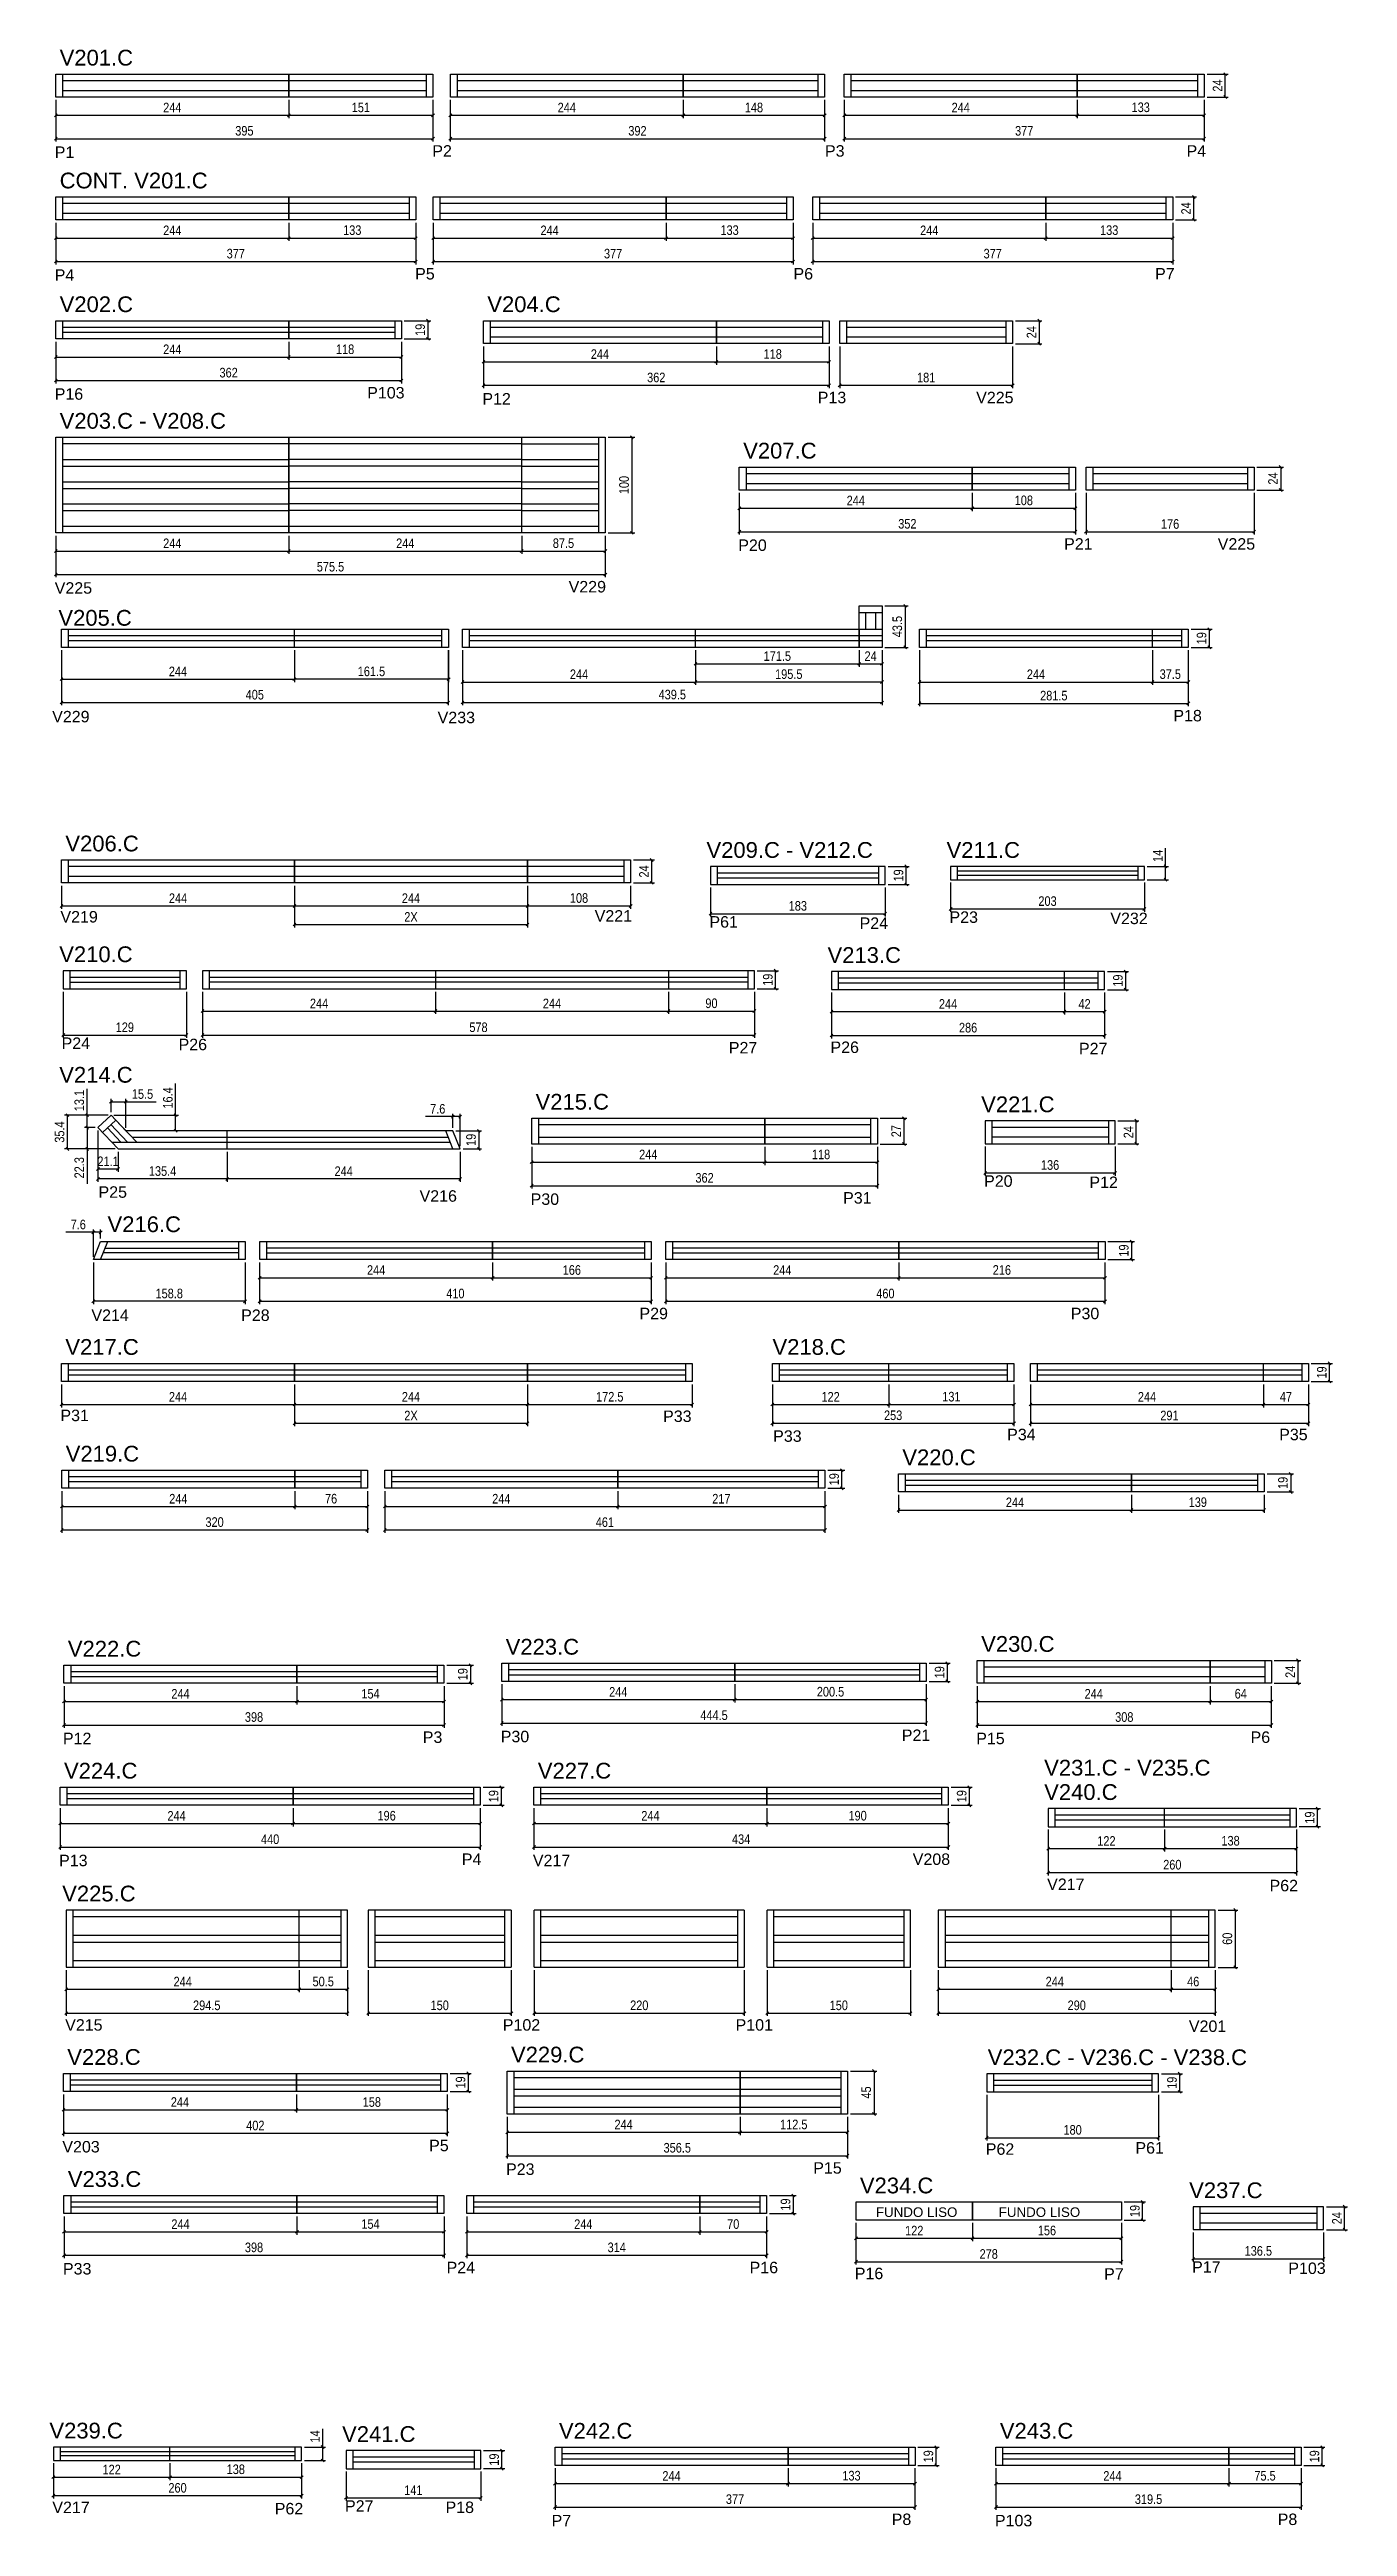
# Model space of a CAD drawing. Extents: x 1668 to 3027, y 15159 to 17752.
import ezdxf

# ---------------------------------------------------------------- set-up
doc = ezdxf.new("R2010")
doc.units = 0
for name, color, linetype in [('5', 5, 'Continuous'), ('COTA', 241, 'Continuous'), ('NOMENCLATURA', 7, 'Continuous'), ('Painéis', 200, 'Continuous'), ('SARR_2.2x7', 40, 'Continuous'), ('SARR_EDITAR', 141, 'Continuous')]:
    doc.layers.add(name, color=color, linetype=linetype)
doc.styles.add('COTA TECNICA', font='techl___.ttf', dxfattribs={"height": 10})
doc.styles.add('COTA TECNICA-50', font='techl___.ttf', dxfattribs={"height": 10})
doc.styles.get("Standard").update_dxf_attribs({"font": 'arial.ttf'})
doc.dimstyles.new('COTA PAINEL-50', dxfattribs={"dimtxt": 10, "dimasz": 3, "dimexe": 3, "dimexo": 3, "dimgap": 3, "dimtad": 1, "dimdec": 1, "dimzin": 12, "dimdsep": 46, "dimtxsty": 'COTA TECNICA-50', "dimblk1": 'OBLIQUE', "dimblk2": 'OBLIQUE', "dimsah": 1, "dimcen": 0.9, "dimclrd": 4, "dimclre": 4, "dimclrt": 240, "dimadec": 1, "dimazin": 3, "dimtfac": 1, "dimtdec": 1, "dimtmove": 0, "dimatfit": 3, "dimfxl": 1, "dimtolj": 1, "dimtzin": 12, "dimarcsym": 0})
doc.dimstyles.new('PAINEL', dxfattribs={"dimtxt": 10, "dimasz": 3, "dimexe": 3, "dimexo": 3, "dimgap": 3, "dimtad": 1, "dimdec": 1, "dimzin": 12, "dimdsep": 46, "dimtxsty": 'COTA TECNICA', "dimblk1": 'OBLIQUE', "dimblk2": 'OBLIQUE', "dimsah": 1, "dimcen": 0.9, "dimclrd": 4, "dimclre": 4, "dimclrt": 240, "dimadec": 1, "dimazin": 3, "dimtfac": 1, "dimtdec": 1, "dimtmove": 0, "dimatfit": 3, "dimfxl": 1, "dimtolj": 1, "dimtzin": 12, "dimarcsym": 0})

msp = doc.modelspace()

# ---------------------------------------------------------------- texts
at = {"layer": '5', "linetype": 'Continuous'}
for s, p in [('P1', (1673.06, 17638.36)), ('P2', (2068.57, 17639.69)), ('P3', (2479.84, 17639.69)), ('P4', (2858.55, 17639.69)), ('P4', (1673.06, 17509.75)), ('P5', (2050.57, 17511.08)), ('P6', (2446.84, 17511.08)), ('P7', (2825.55, 17511.08)), ('P16', (1673.06, 17385.21)), ('P103', (2000.34, 17386.54)), ('P12', (2120.98, 17380.21)), ('P13', (2472.27, 17381.54)), ('V225', (2638.17, 17381.54)), ('P20', (2388.99, 17226.94)), ('P21', (2730.28, 17228.27)), ('V225', (2891.18, 17228.27)), ('V225', (1673.06, 17182.16)), ('V229', (2211.32, 17183.48)), ('V229', (1670.38, 17047.46)), ('V233', (2074.13, 17046.57)), ('P18', (2844.73, 17048.48)), ('V219', (1679.05, 16837.93)), ('V221', (2238.63, 16838.86)), ('P61', (2358.8, 16832.57)), ('P24', (2516.08, 16831.24)), ('P23', (2610.25, 16837.57)), ('V232', (2778.7, 16836.24)), ('P24', (1680.28, 16705.58)), ('P26', (1802.78, 16704.25)), ('P27', (2379.11, 16700.88)), ('P26', (2485.57, 16701.33)), ('P27', (2745.85, 16699.99)), ('P20', (2646.49, 16561.3)), ('P12', (2756.77, 16559.97)), ('P25', (1718.93, 16549.76)), ('V216', (2055.19, 16545.63)), ('P30', (2171.54, 16542.32)), ('P31', (2498.82, 16543.64)), ('V214', (1711.5, 16420.84)), ('P28', (1868.33, 16420.84)), ('P29', (2285.52, 16422.63)), ('P30', (2737.27, 16422.63)), ('P31', (1679.05, 16315.91)), ('P33', (2310.26, 16315.06)), ('P33', (2425.55, 16294.27)), ('P34', (2670.62, 16295.95)), ('P35', (2955.55, 16295.95)), ('P12', (1681.66, 15977.74)), ('P3', (2058.56, 15979.06)), ('P30', (2140.23, 15979.77)), ('P21', (2560.28, 15981.09)), ('P15', (2638.23, 15977.73)), ('P6', (2925.56, 15979.05)), ('P13', (1677.64, 15850.02)), ('P4', (2099.48, 15851.34)), ('V217', (2173.88, 15850.02)), ('V208', (2571.75, 15851.34)), ('V217', (2712.49, 15825.08)), ('P62', (2945.44, 15823.74)), ('V215', (1683.99, 15677.84)), ('P102', (2142.39, 15677.84)), ('P101', (2386.2, 15677.84)), ('V201', (2860.96, 15676.5)), ('V203', (1681.06, 15550.32)), ('P5', (2065.22, 15551.64)), ('P62', (2648.25, 15547.88)), ('P61', (2804.99, 15549.11)), ('P23', (2145.78, 15526.84)), ('P15', (2467.55, 15528.16)), ('P33', (1681.66, 15422.56)), ('P24', (2083.49, 15423.88)), ('P16', (2400.86, 15423.88)), ('P16', (2511.05, 15417.67)), ('P7', (2772.21, 15417.13)), ('P17', (2864.35, 15424.42)), ('P103', (2965.13, 15423.09)), ('V217', (1670.58, 15172.78)), ('P62', (1903.53, 15171.45)), ('P27', (1977.12, 15174.21)), ('P18', (2082.41, 15172.87)), ('P7', (2193.5, 15158.96)), ('P8', (2549.72, 15160.29)), ('P103', (2657.81, 15158.96)), ('P8', (2954.01, 15160.29))]:
    msp.add_text(s, height=12, rotation=359.99996, dxfattribs=at).set_placement(p)
at = {"layer": 'NOMENCLATURA', "linetype": 'Continuous'}
for s, height, p in [('V201.C', 16.5, (1678.23, 17735.07)), ('CONT. V201.C', 16.5, (1678.23, 17606.46)), ('V202.C', 16.5, (1678.23, 17476.92)), ('V204.C', 16.5, (2126.15, 17476.92)), ('V203.C - V208.C', 16.5, (1678.23, 17354.86)), ('V207.C', 16.5, (2394.16, 17323.65)), ('V205.C', 16.5, (1676.92, 17148.64)), ('V206.C', 16.5, (1684.22, 16912.37)), ('V209.C - V212.C', 16.5, (2355.72, 16905.63)), ('V211.C', 16.5, (2607.18, 16905.63)), ('V210.C', 16.5, (1677.82, 16796.45)), ('V213.C', 16.5, (2482.5, 16795.61)), ('V214.C', 16.5, (1677.82, 16670.24)), ('V215.C', 16.5, (2176.71, 16642.02)), ('V221.C', 16.5, (2643.42, 16639.36)), ('V216.C', 16.5, (1728.39, 16513.81)), ('V217.C', 16.5, (1684.22, 16385.35)), ('V218.C', 16.5, (2424.86, 16385.35)), ('V219.C', 16.5, (1684.59, 16273.62)), ('V220.C', 16.5, (2560.85, 16269.81)), ('V222.C', 16.5, (1686.82, 16069.44)), ('V223.C', 16.5, (2145.4, 16071.48)), ('V230.C', 16.5, (2643.4, 16074.44)), ('V224.C', 16.5, (1682.8, 15941.73)), ('V227.C', 16.5, (2179.05, 15941.73)), ('V231.C - V235.C', 16.5, (2709.41, 15944.88)), ('V240.C', 16.5, (2709.41, 15919.36)), ('V225.C', 16.5, (1680.91, 15813.12)), ('V228.C', 16.5, (1686.22, 15642.03)), ('V229.C', 16.5, (2150.95, 15644.55)), ('V232.C - V236.C - V238.C', 16.5, (2650.29, 15641.73)), ('V233.C', 16.5, (1686.82, 15514.27)), ('V234.C', 16.5, (2516.4, 15507.51)), ('V237.C', 16.5, (2861.28, 15502.48)), ('FUNDO LISO', 10, (2533.15, 15482.84)), ('FUNDO LISO', 10, (2661.79, 15482.84)), ('V239.C', 16.5, (1667.51, 15250.91)), ('V241.C', 16.5, (1974.05, 15247.27)), ('V242.C', 16.5, (2201.19, 15250.67)), ('V243.C', 16.5, (2662.98, 15250.67))]:
    msp.add_text(s, height=height, dxfattribs=at).set_placement(p)

# ---------------------------------------------------------------- blocks, each defined once
blk = doc.blocks.new('_Oblique')
at = {"color": 0, "linetype": 'ByBlock', "lineweight": -2}
blk.add_line((-0.5, -0.5), (0.5, 0.5), dxfattribs=at)
blk = doc.blocks.new('*D59')
at = {"layer": 'COTA', "color": 4, "linetype": 'ByBlock', "lineweight": -2, "transparency": 16777216}
for p, q in [((1674.2, 17699.1), (1674.2, 17680)), ((1918.2, 17699.1), (1918.2, 17680)), ((1674.2, 17683), (1918.2, 17683))]:
    blk.add_line(p, q, dxfattribs=at)
at = {"layer": 'Defpoints', "color": 0, "linetype": 'ByBlock', "transparency": 16777216}
for p in [(1674.2, 17702.1), (1918.2, 17702.1), (1918.2, 17683)]:
    blk.add_point(p, dxfattribs=at)
at = {"layer": 'COTA', "color": 4, "linetype": 'ByBlock', "lineweight": -2, "transparency": 16777216, "xscale": 3, "yscale": 3, "zscale": 3, "rotation": 180}
blk.add_blockref('_Oblique', (1674.2, 17683), dxfattribs=at)
at = {"layer": 'COTA', "color": 4, "linetype": 'ByBlock', "lineweight": -2, "transparency": 16777216, "xscale": 3, "yscale": 3, "zscale": 3}
blk.add_blockref('_Oblique', (1918.2, 17683), dxfattribs=at)
at = {"layer": 'COTA', "color": 240, "linetype": 'ByBlock', "transparency": 16777216, "insert": (1796.2, 17691.1), "char_height": 10, "attachment_point": 5, "style": 'COTA TECNICA-50'}
blk.add_mtext('\\A1;244', dxfattribs=at)
blk = doc.blocks.new('*D60')
at = {"layer": 'COTA', "color": 4, "linetype": 'ByBlock', "lineweight": -2, "transparency": 16777216}
for p, q in [((1918.2, 17699.1), (1918.2, 17680)), ((2069.2, 17699.1), (2069.2, 17680)), ((1918.2, 17683), (2069.2, 17683))]:
    blk.add_line(p, q, dxfattribs=at)
at = {"layer": 'Defpoints', "color": 0, "linetype": 'ByBlock', "transparency": 16777216}
for p in [(1918.2, 17702.1), (2069.2, 17702.1), (2069.2, 17683)]:
    blk.add_point(p, dxfattribs=at)
at = {"layer": 'COTA', "color": 4, "linetype": 'ByBlock', "lineweight": -2, "transparency": 16777216, "xscale": 3, "yscale": 3, "zscale": 3, "rotation": 180}
blk.add_blockref('_Oblique', (1918.2, 17683), dxfattribs=at)
at = {"layer": 'COTA', "color": 4, "linetype": 'ByBlock', "lineweight": -2, "transparency": 16777216, "xscale": 3, "yscale": 3, "zscale": 3}
blk.add_blockref('_Oblique', (2069.2, 17683), dxfattribs=at)
at = {"layer": 'COTA', "color": 240, "linetype": 'ByBlock', "transparency": 16777216, "insert": (1993.7, 17691.2), "char_height": 10, "attachment_point": 5, "style": 'COTA TECNICA-50'}
blk.add_mtext('\\A1;151', dxfattribs=at)
blk = doc.blocks.new('*D61')
at = {"layer": 'COTA', "color": 4, "lineweight": -2, "transparency": 16777216}
for p, q in [((1674.2, 17699.1), (1674.2, 17655.5)), ((2069.2, 17699.1), (2069.2, 17655.5)), ((1674.2, 17658.5), (2069.2, 17658.5))]:
    blk.add_line(p, q, dxfattribs=at)
at = {"layer": 'Defpoints', "color": 0, "transparency": 16777216}
for p in [(1674.2, 17702.1), (2069.2, 17702.1), (2069.2, 17658.5)]:
    blk.add_point(p, dxfattribs=at)
at = {"layer": 'COTA', "color": 4, "lineweight": -2, "transparency": 16777216, "xscale": 3, "yscale": 3, "zscale": 3, "rotation": 180}
blk.add_blockref('_Oblique', (1674.2, 17658.5), dxfattribs=at)
at = {"layer": 'COTA', "color": 4, "lineweight": -2, "transparency": 16777216, "xscale": 3, "yscale": 3, "zscale": 3}
blk.add_blockref('_Oblique', (2069.2, 17658.5), dxfattribs=at)
at = {"layer": 'COTA', "color": 240, "transparency": 16777216, "insert": (1871.7, 17666.7), "char_height": 10, "attachment_point": 5, "style": 'COTA TECNICA'}
blk.add_mtext('\\A1;395', dxfattribs=at)
blk = doc.blocks.new('*D62')
at = {"layer": 'COTA', "color": 4, "linetype": 'ByBlock', "lineweight": -2, "transparency": 16777216}
for p, q in [((2087.4, 17699.1), (2087.4, 17680)), ((2331.4, 17699.1), (2331.4, 17680)), ((2087.4, 17683), (2331.4, 17683))]:
    blk.add_line(p, q, dxfattribs=at)
at = {"layer": 'Defpoints', "color": 0, "linetype": 'ByBlock', "transparency": 16777216}
for p in [(2087.4, 17702.1), (2331.4, 17702.1), (2331.4, 17683)]:
    blk.add_point(p, dxfattribs=at)
at = {"layer": 'COTA', "color": 4, "linetype": 'ByBlock', "lineweight": -2, "transparency": 16777216, "xscale": 3, "yscale": 3, "zscale": 3, "rotation": 180}
blk.add_blockref('_Oblique', (2087.4, 17683), dxfattribs=at)
at = {"layer": 'COTA', "color": 4, "linetype": 'ByBlock', "lineweight": -2, "transparency": 16777216, "xscale": 3, "yscale": 3, "zscale": 3}
blk.add_blockref('_Oblique', (2331.4, 17683), dxfattribs=at)
at = {"layer": 'COTA', "color": 240, "linetype": 'ByBlock', "transparency": 16777216, "insert": (2209.4, 17691.1), "char_height": 10, "attachment_point": 5, "style": 'COTA TECNICA-50'}
blk.add_mtext('\\A1;244', dxfattribs=at)
blk = doc.blocks.new('*D63')
at = {"layer": 'COTA', "color": 4, "linetype": 'ByBlock', "lineweight": -2, "transparency": 16777216}
for p, q in [((2331.4, 17699.1), (2331.4, 17680)), ((2479.4, 17699.1), (2479.4, 17680)), ((2331.4, 17683), (2479.4, 17683))]:
    blk.add_line(p, q, dxfattribs=at)
at = {"layer": 'Defpoints', "color": 0, "linetype": 'ByBlock', "transparency": 16777216}
for p in [(2331.4, 17702.1), (2479.4, 17702.1), (2479.4, 17683)]:
    blk.add_point(p, dxfattribs=at)
at = {"layer": 'COTA', "color": 4, "linetype": 'ByBlock', "lineweight": -2, "transparency": 16777216, "xscale": 3, "yscale": 3, "zscale": 3, "rotation": 180}
blk.add_blockref('_Oblique', (2331.4, 17683), dxfattribs=at)
at = {"layer": 'COTA', "color": 4, "linetype": 'ByBlock', "lineweight": -2, "transparency": 16777216, "xscale": 3, "yscale": 3, "zscale": 3}
blk.add_blockref('_Oblique', (2479.4, 17683), dxfattribs=at)
at = {"layer": 'COTA', "color": 240, "linetype": 'ByBlock', "transparency": 16777216, "insert": (2405.4, 17691.1), "char_height": 10, "attachment_point": 5, "style": 'COTA TECNICA-50'}
blk.add_mtext('\\A1;148', dxfattribs=at)
blk = doc.blocks.new('*D64')
at = {"layer": 'COTA', "color": 4, "lineweight": -2, "transparency": 16777216}
for p, q in [((2087.4, 17699.1), (2087.4, 17655.5)), ((2479.4, 17699.1), (2479.4, 17655.5)), ((2087.4, 17658.5), (2479.4, 17658.5))]:
    blk.add_line(p, q, dxfattribs=at)
at = {"layer": 'Defpoints', "color": 0, "transparency": 16777216}
for p in [(2087.4, 17702.1), (2479.4, 17702.1), (2479.4, 17658.5)]:
    blk.add_point(p, dxfattribs=at)
at = {"layer": 'COTA', "color": 4, "lineweight": -2, "transparency": 16777216, "xscale": 3, "yscale": 3, "zscale": 3, "rotation": 180}
blk.add_blockref('_Oblique', (2087.4, 17658.5), dxfattribs=at)
at = {"layer": 'COTA', "color": 4, "lineweight": -2, "transparency": 16777216, "xscale": 3, "yscale": 3, "zscale": 3}
blk.add_blockref('_Oblique', (2479.4, 17658.5), dxfattribs=at)
at = {"layer": 'COTA', "color": 240, "transparency": 16777216, "insert": (2283.4, 17666.7), "char_height": 10, "attachment_point": 5, "style": 'COTA TECNICA'}
blk.add_mtext('\\A1;392', dxfattribs=at)
blk = doc.blocks.new('*D65')
at = {"layer": 'COTA', "color": 4, "linetype": 'ByBlock', "lineweight": -2, "transparency": 16777216}
for p, q in [((2500, 17699.1), (2500, 17680)), ((2744, 17699.1), (2744, 17680)), ((2500, 17683), (2744, 17683))]:
    blk.add_line(p, q, dxfattribs=at)
at = {"layer": 'Defpoints', "color": 0, "linetype": 'ByBlock', "transparency": 16777216}
for p in [(2500, 17702.1), (2744, 17702.1), (2744, 17683)]:
    blk.add_point(p, dxfattribs=at)
at = {"layer": 'COTA', "color": 4, "linetype": 'ByBlock', "lineweight": -2, "transparency": 16777216, "xscale": 3, "yscale": 3, "zscale": 3, "rotation": 180}
blk.add_blockref('_Oblique', (2500, 17683), dxfattribs=at)
at = {"layer": 'COTA', "color": 4, "linetype": 'ByBlock', "lineweight": -2, "transparency": 16777216, "xscale": 3, "yscale": 3, "zscale": 3}
blk.add_blockref('_Oblique', (2744, 17683), dxfattribs=at)
at = {"layer": 'COTA', "color": 240, "linetype": 'ByBlock', "transparency": 16777216, "insert": (2622, 17691.1), "char_height": 10, "attachment_point": 5, "style": 'COTA TECNICA-50'}
blk.add_mtext('\\A1;244', dxfattribs=at)
blk = doc.blocks.new('*D66')
at = {"layer": 'COTA', "color": 4, "linetype": 'ByBlock', "lineweight": -2, "transparency": 16777216}
for p, q in [((2744, 17699.1), (2744, 17680)), ((2877, 17699.1), (2877, 17680)), ((2744, 17683), (2877, 17683))]:
    blk.add_line(p, q, dxfattribs=at)
at = {"layer": 'Defpoints', "color": 0, "linetype": 'ByBlock', "transparency": 16777216}
for p in [(2744, 17702.1), (2877, 17702.1), (2877, 17683)]:
    blk.add_point(p, dxfattribs=at)
at = {"layer": 'COTA', "color": 4, "linetype": 'ByBlock', "lineweight": -2, "transparency": 16777216, "xscale": 3, "yscale": 3, "zscale": 3, "rotation": 180}
blk.add_blockref('_Oblique', (2744, 17683), dxfattribs=at)
at = {"layer": 'COTA', "color": 4, "linetype": 'ByBlock', "lineweight": -2, "transparency": 16777216, "xscale": 3, "yscale": 3, "zscale": 3}
blk.add_blockref('_Oblique', (2877, 17683), dxfattribs=at)
at = {"layer": 'COTA', "color": 240, "linetype": 'ByBlock', "transparency": 16777216, "insert": (2810.5, 17691.3), "char_height": 10, "attachment_point": 5, "style": 'COTA TECNICA-50'}
blk.add_mtext('\\A1;133', dxfattribs=at)
blk = doc.blocks.new('*D67')
at = {"layer": 'COTA', "color": 4, "lineweight": -2, "transparency": 16777216}
for p, q in [((2500, 17699.1), (2500, 17655.5)), ((2877, 17699.1), (2877, 17655.5)), ((2500, 17658.5), (2877, 17658.5))]:
    blk.add_line(p, q, dxfattribs=at)
at = {"layer": 'Defpoints', "color": 0, "transparency": 16777216}
for p in [(2500, 17702.1), (2877, 17702.1), (2877, 17658.5)]:
    blk.add_point(p, dxfattribs=at)
at = {"layer": 'COTA', "color": 4, "lineweight": -2, "transparency": 16777216, "xscale": 3, "yscale": 3, "zscale": 3, "rotation": 180}
blk.add_blockref('_Oblique', (2500, 17658.5), dxfattribs=at)
at = {"layer": 'COTA', "color": 4, "lineweight": -2, "transparency": 16777216, "xscale": 3, "yscale": 3, "zscale": 3}
blk.add_blockref('_Oblique', (2877, 17658.5), dxfattribs=at)
at = {"layer": 'COTA', "color": 240, "transparency": 16777216, "insert": (2688.5, 17666.7), "char_height": 10, "attachment_point": 5, "style": 'COTA TECNICA'}
blk.add_mtext('\\A1;377', dxfattribs=at)
blk = doc.blocks.new('*D68')
at = {"layer": 'COTA', "color": 4, "lineweight": -2, "transparency": 16777216}
for p, q in [((2880, 17726.1), (2902.1, 17726.1)), ((2899.1, 17702.1), (2899.1, 17726.1)), ((2880, 17702.1), (2902.1, 17702.1))]:
    blk.add_line(p, q, dxfattribs=at)
at = {"layer": 'Defpoints', "color": 0, "transparency": 16777216}
for p in [(2877, 17726.1), (2899.1, 17726.1), (2877, 17702.1)]:
    blk.add_point(p, dxfattribs=at)
at = {"layer": 'COTA', "color": 4, "lineweight": -2, "transparency": 16777216, "xscale": 3, "yscale": 3, "zscale": 3}
for p, rotation in [((2899.1, 17726.1), 90), ((2899.1, 17702.1), 270)]:
    blk.add_blockref('_Oblique', p, dxfattribs=dict(at, rotation=rotation))
at = {"layer": 'COTA', "color": 240, "transparency": 16777216, "insert": (2891, 17714.1), "char_height": 10, "attachment_point": 5, "rotation": 90, "style": 'COTA TECNICA'}
blk.add_mtext('\\A1;24', dxfattribs=at)
blk = doc.blocks.new('*D71')
at = {"layer": 'COTA', "color": 4, "linetype": 'ByBlock', "lineweight": -2, "transparency": 16777216}
for p, q in [((1674.2, 17570.5), (1674.2, 17551.4)), ((1918.2, 17570.5), (1918.2, 17551.4)), ((1674.2, 17554.4), (1918.2, 17554.4))]:
    blk.add_line(p, q, dxfattribs=at)
at = {"layer": 'Defpoints', "color": 0, "linetype": 'ByBlock', "transparency": 16777216}
for p in [(1674.2, 17573.5), (1918.2, 17573.5), (1918.2, 17554.4)]:
    blk.add_point(p, dxfattribs=at)
at = {"layer": 'COTA', "color": 4, "linetype": 'ByBlock', "lineweight": -2, "transparency": 16777216, "xscale": 3, "yscale": 3, "zscale": 3, "rotation": 180}
blk.add_blockref('_Oblique', (1674.2, 17554.4), dxfattribs=at)
at = {"layer": 'COTA', "color": 4, "linetype": 'ByBlock', "lineweight": -2, "transparency": 16777216, "xscale": 3, "yscale": 3, "zscale": 3}
blk.add_blockref('_Oblique', (1918.2, 17554.4), dxfattribs=at)
at = {"layer": 'COTA', "color": 240, "linetype": 'ByBlock', "transparency": 16777216, "insert": (1796.2, 17562.5), "char_height": 10, "attachment_point": 5, "style": 'COTA TECNICA-50'}
blk.add_mtext('\\A1;244', dxfattribs=at)
blk = doc.blocks.new('*D72')
at = {"layer": 'COTA', "color": 4, "linetype": 'ByBlock', "lineweight": -2, "transparency": 16777216}
for p, q in [((1918.2, 17570.5), (1918.2, 17551.4)), ((2051.2, 17570.5), (2051.2, 17551.4)), ((1918.2, 17554.4), (2051.2, 17554.4))]:
    blk.add_line(p, q, dxfattribs=at)
at = {"layer": 'Defpoints', "color": 0, "linetype": 'ByBlock', "transparency": 16777216}
for p in [(1918.2, 17573.5), (2051.2, 17573.5), (2051.2, 17554.4)]:
    blk.add_point(p, dxfattribs=at)
at = {"layer": 'COTA', "color": 4, "linetype": 'ByBlock', "lineweight": -2, "transparency": 16777216, "xscale": 3, "yscale": 3, "zscale": 3, "rotation": 180}
blk.add_blockref('_Oblique', (1918.2, 17554.4), dxfattribs=at)
at = {"layer": 'COTA', "color": 4, "linetype": 'ByBlock', "lineweight": -2, "transparency": 16777216, "xscale": 3, "yscale": 3, "zscale": 3}
blk.add_blockref('_Oblique', (2051.2, 17554.4), dxfattribs=at)
at = {"layer": 'COTA', "color": 240, "linetype": 'ByBlock', "transparency": 16777216, "insert": (1984.7, 17562.7), "char_height": 10, "attachment_point": 5, "style": 'COTA TECNICA-50'}
blk.add_mtext('\\A1;133', dxfattribs=at)
blk = doc.blocks.new('*D75')
at = {"layer": 'COTA', "color": 4, "lineweight": -2, "transparency": 16777216}
for p, q in [((1674.2, 17570.5), (1674.2, 17526.9)), ((2051.2, 17570.5), (2051.2, 17526.9)), ((1674.2, 17529.9), (2051.2, 17529.9))]:
    blk.add_line(p, q, dxfattribs=at)
at = {"layer": 'Defpoints', "color": 0, "transparency": 16777216}
for p in [(1674.2, 17573.5), (2051.2, 17573.5), (2051.2, 17529.9)]:
    blk.add_point(p, dxfattribs=at)
at = {"layer": 'COTA', "color": 4, "lineweight": -2, "transparency": 16777216, "xscale": 3, "yscale": 3, "zscale": 3, "rotation": 180}
blk.add_blockref('_Oblique', (1674.2, 17529.9), dxfattribs=at)
at = {"layer": 'COTA', "color": 4, "lineweight": -2, "transparency": 16777216, "xscale": 3, "yscale": 3, "zscale": 3}
blk.add_blockref('_Oblique', (2051.2, 17529.9), dxfattribs=at)
at = {"layer": 'COTA', "color": 240, "transparency": 16777216, "insert": (1862.7, 17538.1), "char_height": 10, "attachment_point": 5, "style": 'COTA TECNICA'}
blk.add_mtext('\\A1;377', dxfattribs=at)
blk = doc.blocks.new('*D69')
at = {"layer": 'COTA', "color": 4, "linetype": 'ByBlock', "lineweight": -2, "transparency": 16777216}
for p, q in [((2069.4, 17570.5), (2069.4, 17551.4)), ((2313.4, 17570.5), (2313.4, 17551.4)), ((2069.4, 17554.4), (2313.4, 17554.4))]:
    blk.add_line(p, q, dxfattribs=at)
at = {"layer": 'Defpoints', "color": 0, "linetype": 'ByBlock', "transparency": 16777216}
for p in [(2069.4, 17573.5), (2313.4, 17573.5), (2313.4, 17554.4)]:
    blk.add_point(p, dxfattribs=at)
at = {"layer": 'COTA', "color": 4, "linetype": 'ByBlock', "lineweight": -2, "transparency": 16777216, "xscale": 3, "yscale": 3, "zscale": 3, "rotation": 180}
blk.add_blockref('_Oblique', (2069.4, 17554.4), dxfattribs=at)
at = {"layer": 'COTA', "color": 4, "linetype": 'ByBlock', "lineweight": -2, "transparency": 16777216, "xscale": 3, "yscale": 3, "zscale": 3}
blk.add_blockref('_Oblique', (2313.4, 17554.4), dxfattribs=at)
at = {"layer": 'COTA', "color": 240, "linetype": 'ByBlock', "transparency": 16777216, "insert": (2191.4, 17562.5), "char_height": 10, "attachment_point": 5, "style": 'COTA TECNICA-50'}
blk.add_mtext('\\A1;244', dxfattribs=at)
blk = doc.blocks.new('*D70')
at = {"layer": 'COTA', "color": 4, "linetype": 'ByBlock', "lineweight": -2, "transparency": 16777216}
for p, q in [((2313.4, 17570.5), (2313.4, 17551.4)), ((2446.4, 17570.5), (2446.4, 17551.4)), ((2313.4, 17554.4), (2446.4, 17554.4))]:
    blk.add_line(p, q, dxfattribs=at)
at = {"layer": 'Defpoints', "color": 0, "linetype": 'ByBlock', "transparency": 16777216}
for p in [(2313.4, 17573.5), (2446.4, 17573.5), (2446.4, 17554.4)]:
    blk.add_point(p, dxfattribs=at)
at = {"layer": 'COTA', "color": 4, "linetype": 'ByBlock', "lineweight": -2, "transparency": 16777216, "xscale": 3, "yscale": 3, "zscale": 3, "rotation": 180}
blk.add_blockref('_Oblique', (2313.4, 17554.4), dxfattribs=at)
at = {"layer": 'COTA', "color": 4, "linetype": 'ByBlock', "lineweight": -2, "transparency": 16777216, "xscale": 3, "yscale": 3, "zscale": 3}
blk.add_blockref('_Oblique', (2446.4, 17554.4), dxfattribs=at)
at = {"layer": 'COTA', "color": 240, "linetype": 'ByBlock', "transparency": 16777216, "insert": (2379.9, 17562.7), "char_height": 10, "attachment_point": 5, "style": 'COTA TECNICA-50'}
blk.add_mtext('\\A1;133', dxfattribs=at)
blk = doc.blocks.new('*D76')
at = {"layer": 'COTA', "color": 4, "lineweight": -2, "transparency": 16777216}
for p, q in [((2069.4, 17570.5), (2069.4, 17526.9)), ((2446.4, 17570.5), (2446.4, 17526.9)), ((2069.4, 17529.9), (2446.4, 17529.9))]:
    blk.add_line(p, q, dxfattribs=at)
at = {"layer": 'Defpoints', "color": 0, "transparency": 16777216}
for p in [(2069.4, 17573.5), (2446.4, 17573.5), (2446.4, 17529.9)]:
    blk.add_point(p, dxfattribs=at)
at = {"layer": 'COTA', "color": 4, "lineweight": -2, "transparency": 16777216, "xscale": 3, "yscale": 3, "zscale": 3, "rotation": 180}
blk.add_blockref('_Oblique', (2069.4, 17529.9), dxfattribs=at)
at = {"layer": 'COTA', "color": 4, "lineweight": -2, "transparency": 16777216, "xscale": 3, "yscale": 3, "zscale": 3}
blk.add_blockref('_Oblique', (2446.4, 17529.9), dxfattribs=at)
at = {"layer": 'COTA', "color": 240, "transparency": 16777216, "insert": (2257.9, 17538.1), "char_height": 10, "attachment_point": 5, "style": 'COTA TECNICA'}
blk.add_mtext('\\A1;377', dxfattribs=at)
blk = doc.blocks.new('*D73')
at = {"layer": 'COTA', "color": 4, "linetype": 'ByBlock', "lineweight": -2, "transparency": 16777216}
for p, q in [((2467, 17570.5), (2467, 17551.4)), ((2711, 17570.5), (2711, 17551.4)), ((2467, 17554.4), (2711, 17554.4))]:
    blk.add_line(p, q, dxfattribs=at)
at = {"layer": 'Defpoints', "color": 0, "linetype": 'ByBlock', "transparency": 16777216}
for p in [(2467, 17573.5), (2711, 17573.5), (2711, 17554.4)]:
    blk.add_point(p, dxfattribs=at)
at = {"layer": 'COTA', "color": 4, "linetype": 'ByBlock', "lineweight": -2, "transparency": 16777216, "xscale": 3, "yscale": 3, "zscale": 3, "rotation": 180}
blk.add_blockref('_Oblique', (2467, 17554.4), dxfattribs=at)
at = {"layer": 'COTA', "color": 4, "linetype": 'ByBlock', "lineweight": -2, "transparency": 16777216, "xscale": 3, "yscale": 3, "zscale": 3}
blk.add_blockref('_Oblique', (2711, 17554.4), dxfattribs=at)
at = {"layer": 'COTA', "color": 240, "linetype": 'ByBlock', "transparency": 16777216, "insert": (2589, 17562.5), "char_height": 10, "attachment_point": 5, "style": 'COTA TECNICA-50'}
blk.add_mtext('\\A1;244', dxfattribs=at)
blk = doc.blocks.new('*D74')
at = {"layer": 'COTA', "color": 4, "linetype": 'ByBlock', "lineweight": -2, "transparency": 16777216}
for p, q in [((2711, 17570.5), (2711, 17551.4)), ((2844, 17570.5), (2844, 17551.4)), ((2711, 17554.4), (2844, 17554.4))]:
    blk.add_line(p, q, dxfattribs=at)
at = {"layer": 'Defpoints', "color": 0, "linetype": 'ByBlock', "transparency": 16777216}
for p in [(2711, 17573.5), (2844, 17573.5), (2844, 17554.4)]:
    blk.add_point(p, dxfattribs=at)
at = {"layer": 'COTA', "color": 4, "linetype": 'ByBlock', "lineweight": -2, "transparency": 16777216, "xscale": 3, "yscale": 3, "zscale": 3, "rotation": 180}
blk.add_blockref('_Oblique', (2711, 17554.4), dxfattribs=at)
at = {"layer": 'COTA', "color": 4, "linetype": 'ByBlock', "lineweight": -2, "transparency": 16777216, "xscale": 3, "yscale": 3, "zscale": 3}
blk.add_blockref('_Oblique', (2844, 17554.4), dxfattribs=at)
at = {"layer": 'COTA', "color": 240, "linetype": 'ByBlock', "transparency": 16777216, "insert": (2777.5, 17562.7), "char_height": 10, "attachment_point": 5, "style": 'COTA TECNICA-50'}
blk.add_mtext('\\A1;133', dxfattribs=at)
blk = doc.blocks.new('*D77')
at = {"layer": 'COTA', "color": 4, "lineweight": -2, "transparency": 16777216}
for p, q in [((2467, 17570.5), (2467, 17526.9)), ((2844, 17570.5), (2844, 17526.9)), ((2467, 17529.9), (2844, 17529.9))]:
    blk.add_line(p, q, dxfattribs=at)
at = {"layer": 'Defpoints', "color": 0, "transparency": 16777216}
for p in [(2467, 17573.5), (2844, 17573.5), (2844, 17529.9)]:
    blk.add_point(p, dxfattribs=at)
at = {"layer": 'COTA', "color": 4, "lineweight": -2, "transparency": 16777216, "xscale": 3, "yscale": 3, "zscale": 3, "rotation": 180}
blk.add_blockref('_Oblique', (2467, 17529.9), dxfattribs=at)
at = {"layer": 'COTA', "color": 4, "lineweight": -2, "transparency": 16777216, "xscale": 3, "yscale": 3, "zscale": 3}
blk.add_blockref('_Oblique', (2844, 17529.9), dxfattribs=at)
at = {"layer": 'COTA', "color": 240, "transparency": 16777216, "insert": (2655.5, 17538.1), "char_height": 10, "attachment_point": 5, "style": 'COTA TECNICA'}
blk.add_mtext('\\A1;377', dxfattribs=at)
blk = doc.blocks.new('*D78')
at = {"layer": 'COTA', "color": 4, "lineweight": -2, "transparency": 16777216}
for p, q in [((2847, 17597.5), (2869.1, 17597.5)), ((2866.1, 17573.5), (2866.1, 17597.5)), ((2847, 17573.5), (2869.1, 17573.5))]:
    blk.add_line(p, q, dxfattribs=at)
at = {"layer": 'Defpoints', "color": 0, "transparency": 16777216}
for p in [(2844, 17597.5), (2866.1, 17597.5), (2844, 17573.5)]:
    blk.add_point(p, dxfattribs=at)
at = {"layer": 'COTA', "color": 4, "lineweight": -2, "transparency": 16777216, "xscale": 3, "yscale": 3, "zscale": 3}
for p, rotation in [((2866.1, 17597.5), 90), ((2866.1, 17573.5), 270)]:
    blk.add_blockref('_Oblique', p, dxfattribs=dict(at, rotation=rotation))
at = {"layer": 'COTA', "color": 240, "transparency": 16777216, "insert": (2858, 17585.5), "char_height": 10, "attachment_point": 5, "rotation": 90, "style": 'COTA TECNICA'}
blk.add_mtext('\\A1;24', dxfattribs=at)
blk = doc.blocks.new('*D79')
at = {"layer": 'COTA', "color": 4, "linetype": 'ByBlock', "lineweight": -2, "transparency": 16777216}
for p, q in [((1674.2, 17445.9), (1674.2, 17426.9)), ((1674.2, 17429.9), (1918.2, 17429.9)), ((1918.2, 17445.9), (1918.2, 17426.9))]:
    blk.add_line(p, q, dxfattribs=at)
at = {"layer": 'Defpoints', "color": 0, "linetype": 'ByBlock', "transparency": 16777216}
for p in [(1674.2, 17448.9), (1918.2, 17448.9), (1918.2, 17429.9)]:
    blk.add_point(p, dxfattribs=at)
at = {"layer": 'COTA', "color": 4, "linetype": 'ByBlock', "lineweight": -2, "transparency": 16777216, "xscale": 3, "yscale": 3, "zscale": 3, "rotation": 180}
blk.add_blockref('_Oblique', (1674.2, 17429.9), dxfattribs=at)
at = {"layer": 'COTA', "color": 4, "linetype": 'ByBlock', "lineweight": -2, "transparency": 16777216, "xscale": 3, "yscale": 3, "zscale": 3}
blk.add_blockref('_Oblique', (1918.2, 17429.9), dxfattribs=at)
at = {"layer": 'COTA', "color": 240, "linetype": 'ByBlock', "transparency": 16777216, "insert": (1796.2, 17438), "char_height": 10, "attachment_point": 5, "style": 'COTA TECNICA-50'}
blk.add_mtext('\\A1;244', dxfattribs=at)
blk = doc.blocks.new('*D80')
at = {"layer": 'COTA', "color": 4, "linetype": 'ByBlock', "lineweight": -2, "transparency": 16777216}
for p, q in [((1918.2, 17445.9), (1918.2, 17426.9)), ((1918.2, 17429.9), (2036.2, 17429.9)), ((2036.2, 17445.9), (2036.2, 17426.9))]:
    blk.add_line(p, q, dxfattribs=at)
at = {"layer": 'Defpoints', "color": 0, "linetype": 'ByBlock', "transparency": 16777216}
for p in [(1918.2, 17448.9), (2036.2, 17448.9), (2036.2, 17429.9)]:
    blk.add_point(p, dxfattribs=at)
at = {"layer": 'COTA', "color": 4, "linetype": 'ByBlock', "lineweight": -2, "transparency": 16777216, "xscale": 3, "yscale": 3, "zscale": 3, "rotation": 180}
blk.add_blockref('_Oblique', (1918.2, 17429.9), dxfattribs=at)
at = {"layer": 'COTA', "color": 4, "linetype": 'ByBlock', "lineweight": -2, "transparency": 16777216, "xscale": 3, "yscale": 3, "zscale": 3}
blk.add_blockref('_Oblique', (2036.2, 17429.9), dxfattribs=at)
at = {"layer": 'COTA', "color": 240, "linetype": 'ByBlock', "transparency": 16777216, "insert": (1977.2, 17438), "char_height": 10, "attachment_point": 5, "style": 'COTA TECNICA-50'}
blk.add_mtext('\\A1;118', dxfattribs=at)
blk = doc.blocks.new('*D81')
at = {"layer": 'COTA', "color": 4, "lineweight": -2, "transparency": 16777216}
for p, q in [((1674.2, 17445.9), (1674.2, 17402.3)), ((2036.2, 17445.9), (2036.2, 17402.3)), ((1674.2, 17405.3), (2036.2, 17405.3))]:
    blk.add_line(p, q, dxfattribs=at)
at = {"layer": 'Defpoints', "color": 0, "transparency": 16777216}
for p in [(1674.2, 17448.9), (2036.2, 17448.9), (2036.2, 17405.3)]:
    blk.add_point(p, dxfattribs=at)
at = {"layer": 'COTA', "color": 4, "lineweight": -2, "transparency": 16777216, "xscale": 3, "yscale": 3, "zscale": 3, "rotation": 180}
blk.add_blockref('_Oblique', (1674.2, 17405.3), dxfattribs=at)
at = {"layer": 'COTA', "color": 4, "lineweight": -2, "transparency": 16777216, "xscale": 3, "yscale": 3, "zscale": 3}
blk.add_blockref('_Oblique', (2036.2, 17405.3), dxfattribs=at)
at = {"layer": 'COTA', "color": 240, "transparency": 16777216, "insert": (1855.2, 17413.5), "char_height": 10, "attachment_point": 5, "style": 'COTA TECNICA'}
blk.add_mtext('\\A1;362', dxfattribs=at)
blk = doc.blocks.new('*D82')
at = {"layer": 'Defpoints', "color": 0, "transparency": 16777216}
for p in [(2036.2, 17467.9), (2036.2, 17448.9), (2064, 17448.9)]:
    blk.add_point(p, dxfattribs=at)
at = {"layer": 'Painéis', "color": 4, "lineweight": -2, "transparency": 16777216}
for p, q in [((2039.2, 17467.9), (2067, 17467.9)), ((2064, 17467.9), (2064, 17448.9)), ((2039.2, 17448.9), (2067, 17448.9))]:
    blk.add_line(p, q, dxfattribs=at)
at = {"layer": 'Painéis', "color": 4, "lineweight": -2, "transparency": 16777216, "xscale": 3, "yscale": 3, "zscale": 3}
for p, rotation in [((2064, 17467.9), 90), ((2064, 17448.9), 270)]:
    blk.add_blockref('_Oblique', p, dxfattribs=dict(at, rotation=rotation))
at = {"layer": 'Painéis', "color": 240, "transparency": 16777216, "insert": (2055.9, 17458.4), "char_height": 10, "attachment_point": 5, "rotation": 90, "style": 'COTA TECNICA'}
blk.add_mtext('\\A1;19', dxfattribs=at)
blk = doc.blocks.new('*D83')
at = {"layer": 'COTA', "color": 4, "linetype": 'ByBlock', "lineweight": -2, "transparency": 16777216}
for p, q in [((1674.2, 17242.9), (1674.2, 17223.8)), ((1674.2, 17226.8), (1918.2, 17226.8)), ((1918.2, 17242.9), (1918.2, 17223.8))]:
    blk.add_line(p, q, dxfattribs=at)
at = {"layer": 'Defpoints', "color": 0, "linetype": 'ByBlock', "transparency": 16777216}
for p in [(1674.2, 17245.9), (1918.2, 17245.9), (1918.2, 17226.8)]:
    blk.add_point(p, dxfattribs=at)
at = {"layer": 'COTA', "color": 4, "linetype": 'ByBlock', "lineweight": -2, "transparency": 16777216, "xscale": 3, "yscale": 3, "zscale": 3, "rotation": 180}
blk.add_blockref('_Oblique', (1674.2, 17226.8), dxfattribs=at)
at = {"layer": 'COTA', "color": 4, "linetype": 'ByBlock', "lineweight": -2, "transparency": 16777216, "xscale": 3, "yscale": 3, "zscale": 3}
blk.add_blockref('_Oblique', (1918.2, 17226.8), dxfattribs=at)
at = {"layer": 'COTA', "color": 240, "linetype": 'ByBlock', "transparency": 16777216, "insert": (1796.2, 17234.9), "char_height": 10, "attachment_point": 5, "style": 'COTA TECNICA-50'}
blk.add_mtext('\\A1;244', dxfattribs=at)
blk = doc.blocks.new('*D84')
at = {"layer": 'COTA', "color": 4, "linetype": 'ByBlock', "lineweight": -2, "transparency": 16777216}
for p, q in [((2162.2, 17242.9), (2162.2, 17223.8)), ((2162.2, 17226.8), (2249.7, 17226.8)), ((2249.7, 17242.9), (2249.7, 17223.8))]:
    blk.add_line(p, q, dxfattribs=at)
at = {"layer": 'Defpoints', "color": 0, "linetype": 'ByBlock', "transparency": 16777216}
for p in [(2162.2, 17245.9), (2249.7, 17245.9), (2249.7, 17226.8)]:
    blk.add_point(p, dxfattribs=at)
at = {"layer": 'COTA', "color": 4, "linetype": 'ByBlock', "lineweight": -2, "transparency": 16777216, "xscale": 3, "yscale": 3, "zscale": 3, "rotation": 180}
blk.add_blockref('_Oblique', (2162.2, 17226.8), dxfattribs=at)
at = {"layer": 'COTA', "color": 4, "linetype": 'ByBlock', "lineweight": -2, "transparency": 16777216, "xscale": 3, "yscale": 3, "zscale": 3}
blk.add_blockref('_Oblique', (2249.7, 17226.8), dxfattribs=at)
at = {"layer": 'COTA', "color": 240, "linetype": 'ByBlock', "transparency": 16777216, "insert": (2205.9, 17235), "char_height": 10, "attachment_point": 5, "style": 'COTA TECNICA-50'}
blk.add_mtext('\\A1;87.5', dxfattribs=at)
blk = doc.blocks.new('*D85')
at = {"layer": 'COTA', "color": 4, "lineweight": -2, "transparency": 16777216}
for p, q in [((1674.2, 17242.9), (1674.2, 17199.3)), ((2249.7, 17242.9), (2249.7, 17199.3)), ((1674.2, 17202.3), (2249.7, 17202.3))]:
    blk.add_line(p, q, dxfattribs=at)
at = {"layer": 'Defpoints', "color": 0, "transparency": 16777216}
for p in [(1674.2, 17245.9), (2249.7, 17245.9), (2249.7, 17202.3)]:
    blk.add_point(p, dxfattribs=at)
at = {"layer": 'COTA', "color": 4, "lineweight": -2, "transparency": 16777216, "xscale": 3, "yscale": 3, "zscale": 3, "rotation": 180}
blk.add_blockref('_Oblique', (1674.2, 17202.3), dxfattribs=at)
at = {"layer": 'COTA', "color": 4, "lineweight": -2, "transparency": 16777216, "xscale": 3, "yscale": 3, "zscale": 3}
blk.add_blockref('_Oblique', (2249.7, 17202.3), dxfattribs=at)
at = {"layer": 'COTA', "color": 240, "transparency": 16777216, "insert": (1961.9, 17210.4), "char_height": 10, "attachment_point": 5, "style": 'COTA TECNICA'}
blk.add_mtext('\\A1;575.5', dxfattribs=at)
blk = doc.blocks.new('*D86')
at = {"layer": 'Defpoints', "color": 0, "transparency": 16777216}
for p in [(2249.7, 17345.9), (2249.7, 17245.9), (2277.5, 17245.9)]:
    blk.add_point(p, dxfattribs=at)
at = {"layer": 'Painéis', "color": 4, "lineweight": -2, "transparency": 16777216}
for p, q in [((2252.7, 17345.9), (2280.5, 17345.9)), ((2277.5, 17345.9), (2277.5, 17245.9)), ((2252.7, 17245.9), (2280.5, 17245.9))]:
    blk.add_line(p, q, dxfattribs=at)
at = {"layer": 'Painéis', "color": 4, "lineweight": -2, "transparency": 16777216, "xscale": 3, "yscale": 3, "zscale": 3}
for p, rotation in [((2277.5, 17345.9), 90), ((2277.5, 17245.9), 270)]:
    blk.add_blockref('_Oblique', p, dxfattribs=dict(at, rotation=rotation))
at = {"layer": 'Painéis', "color": 240, "transparency": 16777216, "insert": (2269.4, 17295.9), "char_height": 10, "attachment_point": 5, "rotation": 90, "style": 'COTA TECNICA'}
blk.add_mtext('\\A1;100', dxfattribs=at)
blk = doc.blocks.new('*D87')
at = {"layer": 'Defpoints', "color": 0, "transparency": 16777216}
for p in [(1918.2, 17245.9), (2162.2, 17245.9), (2162.2, 17226.8)]:
    blk.add_point(p, dxfattribs=at)
at = {"layer": 'Painéis', "color": 4, "lineweight": -2, "transparency": 16777216}
for p, q in [((1918.2, 17242.9), (1918.2, 17223.8)), ((1918.2, 17226.8), (2162.2, 17226.8)), ((2162.2, 17242.9), (2162.2, 17223.8))]:
    blk.add_line(p, q, dxfattribs=at)
at = {"layer": 'Painéis', "color": 4, "lineweight": -2, "transparency": 16777216, "xscale": 3, "yscale": 3, "zscale": 3, "rotation": 180}
blk.add_blockref('_Oblique', (1918.2, 17226.8), dxfattribs=at)
at = {"layer": 'Painéis', "color": 4, "lineweight": -2, "transparency": 16777216, "xscale": 3, "yscale": 3, "zscale": 3}
blk.add_blockref('_Oblique', (2162.2, 17226.8), dxfattribs=at)
at = {"layer": 'Painéis', "color": 240, "transparency": 16777216, "insert": (2040.2, 17234.9), "char_height": 10, "attachment_point": 5, "style": 'COTA TECNICA'}
blk.add_mtext('\\A1;244', dxfattribs=at)
blk = doc.blocks.new('*D88')
at = {"layer": 'COTA', "color": 4, "linetype": 'ByBlock', "lineweight": -2, "transparency": 16777216}
for p, q in [((2122.1, 17440.9), (2122.1, 17421.9)), ((2366.1, 17440.9), (2366.1, 17421.9)), ((2122.1, 17424.9), (2366.1, 17424.9))]:
    blk.add_line(p, q, dxfattribs=at)
at = {"layer": 'Defpoints', "color": 0, "linetype": 'ByBlock', "transparency": 16777216}
for p in [(2122.1, 17443.9), (2366.1, 17443.9), (2366.1, 17424.9)]:
    blk.add_point(p, dxfattribs=at)
at = {"layer": 'COTA', "color": 4, "linetype": 'ByBlock', "lineweight": -2, "transparency": 16777216, "xscale": 3, "yscale": 3, "zscale": 3, "rotation": 180}
blk.add_blockref('_Oblique', (2122.1, 17424.9), dxfattribs=at)
at = {"layer": 'COTA', "color": 4, "linetype": 'ByBlock', "lineweight": -2, "transparency": 16777216, "xscale": 3, "yscale": 3, "zscale": 3}
blk.add_blockref('_Oblique', (2366.1, 17424.9), dxfattribs=at)
at = {"layer": 'COTA', "color": 240, "linetype": 'ByBlock', "transparency": 16777216, "insert": (2244.1, 17433), "char_height": 10, "attachment_point": 5, "style": 'COTA TECNICA-50'}
blk.add_mtext('\\A1;244', dxfattribs=at)
blk = doc.blocks.new('*D89')
at = {"layer": 'COTA', "color": 4, "linetype": 'ByBlock', "lineweight": -2, "transparency": 16777216}
for p, q in [((2366.1, 17440.9), (2366.1, 17421.9)), ((2484.1, 17440.9), (2484.1, 17421.9)), ((2366.1, 17424.9), (2484.1, 17424.9))]:
    blk.add_line(p, q, dxfattribs=at)
at = {"layer": 'Defpoints', "color": 0, "linetype": 'ByBlock', "transparency": 16777216}
for p in [(2366.1, 17443.9), (2484.1, 17443.9), (2484.1, 17424.9)]:
    blk.add_point(p, dxfattribs=at)
at = {"layer": 'COTA', "color": 4, "linetype": 'ByBlock', "lineweight": -2, "transparency": 16777216, "xscale": 3, "yscale": 3, "zscale": 3, "rotation": 180}
blk.add_blockref('_Oblique', (2366.1, 17424.9), dxfattribs=at)
at = {"layer": 'COTA', "color": 4, "linetype": 'ByBlock', "lineweight": -2, "transparency": 16777216, "xscale": 3, "yscale": 3, "zscale": 3}
blk.add_blockref('_Oblique', (2484.1, 17424.9), dxfattribs=at)
at = {"layer": 'COTA', "color": 240, "linetype": 'ByBlock', "transparency": 16777216, "insert": (2425.1, 17433), "char_height": 10, "attachment_point": 5, "style": 'COTA TECNICA-50'}
blk.add_mtext('\\A1;118', dxfattribs=at)
blk = doc.blocks.new('*D90')
at = {"layer": 'COTA', "color": 4, "lineweight": -2, "transparency": 16777216}
for p, q in [((2122.1, 17440.9), (2122.1, 17397.3)), ((2484.1, 17440.9), (2484.1, 17397.3)), ((2122.1, 17400.3), (2484.1, 17400.3))]:
    blk.add_line(p, q, dxfattribs=at)
at = {"layer": 'Defpoints', "color": 0, "transparency": 16777216}
for p in [(2122.1, 17443.9), (2484.1, 17443.9), (2484.1, 17400.3)]:
    blk.add_point(p, dxfattribs=at)
at = {"layer": 'COTA', "color": 4, "lineweight": -2, "transparency": 16777216, "xscale": 3, "yscale": 3, "zscale": 3, "rotation": 180}
blk.add_blockref('_Oblique', (2122.1, 17400.3), dxfattribs=at)
at = {"layer": 'COTA', "color": 4, "lineweight": -2, "transparency": 16777216, "xscale": 3, "yscale": 3, "zscale": 3}
blk.add_blockref('_Oblique', (2484.1, 17400.3), dxfattribs=at)
at = {"layer": 'COTA', "color": 240, "transparency": 16777216, "insert": (2303.1, 17408.5), "char_height": 10, "attachment_point": 5, "style": 'COTA TECNICA'}
blk.add_mtext('\\A1;362', dxfattribs=at)
blk = doc.blocks.new('*D91')
at = {"layer": 'Defpoints', "color": 0, "transparency": 16777216}
for p in [(2676.3, 17467.9), (2676.3, 17443.9), (2704.1, 17443.9)]:
    blk.add_point(p, dxfattribs=at)
at = {"layer": 'Painéis', "color": 4, "lineweight": -2, "transparency": 16777216}
for p, q in [((2679.3, 17467.9), (2707.1, 17467.9)), ((2704.1, 17467.9), (2704.1, 17443.9)), ((2679.3, 17443.9), (2707.1, 17443.9))]:
    blk.add_line(p, q, dxfattribs=at)
at = {"layer": 'Painéis', "color": 4, "lineweight": -2, "transparency": 16777216, "xscale": 3, "yscale": 3, "zscale": 3}
for p, rotation in [((2704.1, 17467.9), 90), ((2704.1, 17443.9), 270)]:
    blk.add_blockref('_Oblique', p, dxfattribs=dict(at, rotation=rotation))
at = {"layer": 'Painéis', "color": 240, "transparency": 16777216, "insert": (2696.1, 17455.9), "char_height": 10, "attachment_point": 5, "rotation": 90, "style": 'COTA TECNICA'}
blk.add_mtext('\\A1;24', dxfattribs=at)
blk = doc.blocks.new('*D92')
at = {"layer": 'COTA', "color": 4, "lineweight": -2, "transparency": 16777216}
for p, q in [((2495.3, 17440.9), (2495.3, 17397.3)), ((2676.3, 17440.9), (2676.3, 17397.3)), ((2495.3, 17400.3), (2676.3, 17400.3))]:
    blk.add_line(p, q, dxfattribs=at)
at = {"layer": 'Defpoints', "color": 0, "transparency": 16777216}
for p in [(2495.3, 17443.9), (2676.3, 17443.9), (2676.3, 17400.3)]:
    blk.add_point(p, dxfattribs=at)
at = {"layer": 'COTA', "color": 4, "lineweight": -2, "transparency": 16777216, "xscale": 3, "yscale": 3, "zscale": 3, "rotation": 180}
blk.add_blockref('_Oblique', (2495.3, 17400.3), dxfattribs=at)
at = {"layer": 'COTA', "color": 4, "lineweight": -2, "transparency": 16777216, "xscale": 3, "yscale": 3, "zscale": 3}
blk.add_blockref('_Oblique', (2676.3, 17400.3), dxfattribs=at)
at = {"layer": 'COTA', "color": 240, "transparency": 16777216, "insert": (2585.8, 17408.4), "char_height": 10, "attachment_point": 5, "style": 'COTA TECNICA'}
blk.add_mtext('\\A1;181', dxfattribs=at)
blk = doc.blocks.new('*D96')
at = {"layer": 'COTA', "color": 4, "linetype": 'ByBlock', "lineweight": -2, "transparency": 16777216}
for p, q in [((1680.1, 17123), (1680.1, 17089.7)), ((1924.1, 17123), (1924.1, 17089.7)), ((1680.1, 17092.7), (1924.1, 17092.7))]:
    blk.add_line(p, q, dxfattribs=at)
at = {"layer": 'Defpoints', "color": 0, "linetype": 'ByBlock', "transparency": 16777216}
for p in [(1680.1, 17126), (1924.1, 17126), (1924.1, 17092.7)]:
    blk.add_point(p, dxfattribs=at)
at = {"layer": 'COTA', "color": 4, "linetype": 'ByBlock', "lineweight": -2, "transparency": 16777216, "xscale": 3, "yscale": 3, "zscale": 3, "rotation": 180}
blk.add_blockref('_Oblique', (1680.1, 17092.7), dxfattribs=at)
at = {"layer": 'COTA', "color": 4, "linetype": 'ByBlock', "lineweight": -2, "transparency": 16777216, "xscale": 3, "yscale": 3, "zscale": 3}
blk.add_blockref('_Oblique', (1924.1, 17092.7), dxfattribs=at)
at = {"layer": 'COTA', "color": 240, "linetype": 'ByBlock', "transparency": 16777216, "insert": (1802.1, 17100.8), "char_height": 10, "attachment_point": 5, "style": 'COTA TECNICA-50'}
blk.add_mtext('\\A1;244', dxfattribs=at)
blk = doc.blocks.new('*D97')
at = {"layer": 'COTA', "color": 4, "lineweight": -2, "transparency": 16777216}
for p, q in [((1680.1, 17123), (1680.1, 17065.3)), ((2085.1, 17123), (2085.1, 17065.3)), ((1680.1, 17068.3), (2085.1, 17068.3))]:
    blk.add_line(p, q, dxfattribs=at)
at = {"layer": 'Defpoints', "color": 0, "transparency": 16777216}
for p in [(1680.1, 17126), (2085.1, 17126), (2085.1, 17068.3)]:
    blk.add_point(p, dxfattribs=at)
at = {"layer": 'COTA', "color": 4, "lineweight": -2, "transparency": 16777216, "xscale": 3, "yscale": 3, "zscale": 3, "rotation": 180}
blk.add_blockref('_Oblique', (1680.1, 17068.3), dxfattribs=at)
at = {"layer": 'COTA', "color": 4, "lineweight": -2, "transparency": 16777216, "xscale": 3, "yscale": 3, "zscale": 3}
blk.add_blockref('_Oblique', (2085.1, 17068.3), dxfattribs=at)
at = {"layer": 'COTA', "color": 240, "transparency": 16777216, "insert": (1882.6, 17076.4), "char_height": 10, "attachment_point": 5, "style": 'COTA TECNICA'}
blk.add_mtext('\\A1;405', dxfattribs=at)
blk = doc.blocks.new('*D101')
at = {"layer": 'COTA', "color": 4, "lineweight": -2, "transparency": 16777216}
for p, q in [((1924.1, 17123), (1924.1, 17089.7)), ((2085.6, 17123), (2085.6, 17089.7)), ((2085.6, 17092.7), (1924.1, 17092.7))]:
    blk.add_line(p, q, dxfattribs=at)
at = {"layer": 'Defpoints', "color": 0, "transparency": 16777216}
for p in [(1924.1, 17126), (2085.6, 17126), (1924.1, 17092.7)]:
    blk.add_point(p, dxfattribs=at)
at = {"layer": 'COTA', "color": 4, "lineweight": -2, "transparency": 16777216, "xscale": 3, "yscale": 3, "zscale": 3, "rotation": 180}
blk.add_blockref('_Oblique', (1924.1, 17092.7), dxfattribs=at)
at = {"layer": 'COTA', "color": 4, "lineweight": -2, "transparency": 16777216, "xscale": 3, "yscale": 3, "zscale": 3}
blk.add_blockref('_Oblique', (2085.6, 17092.7), dxfattribs=at)
at = {"layer": 'COTA', "color": 240, "transparency": 16777216, "insert": (2004.8, 17100.8), "char_height": 10, "attachment_point": 5, "style": 'COTA TECNICA'}
blk.add_mtext('\\A1;161.5', dxfattribs=at)
blk = doc.blocks.new('*D98')
at = {"layer": 'COTA', "color": 4, "linetype": 'ByBlock', "lineweight": -2, "transparency": 16777216}
for p, q in [((2100.2, 17123), (2100.2, 17086.7)), ((2344.2, 17123), (2344.2, 17086.7)), ((2100.2, 17089.7), (2344.2, 17089.7))]:
    blk.add_line(p, q, dxfattribs=at)
at = {"layer": 'Defpoints', "color": 0, "linetype": 'ByBlock', "transparency": 16777216}
for p in [(2100.2, 17126), (2344.2, 17126), (2344.2, 17089.7)]:
    blk.add_point(p, dxfattribs=at)
at = {"layer": 'COTA', "color": 4, "linetype": 'ByBlock', "lineweight": -2, "transparency": 16777216, "xscale": 3, "yscale": 3, "zscale": 3, "rotation": 180}
blk.add_blockref('_Oblique', (2100.2, 17089.7), dxfattribs=at)
at = {"layer": 'COTA', "color": 4, "linetype": 'ByBlock', "lineweight": -2, "transparency": 16777216, "xscale": 3, "yscale": 3, "zscale": 3}
blk.add_blockref('_Oblique', (2344.2, 17089.7), dxfattribs=at)
at = {"layer": 'COTA', "color": 240, "linetype": 'ByBlock', "transparency": 16777216, "insert": (2222.2, 17097.8), "char_height": 10, "attachment_point": 5, "style": 'COTA TECNICA-50'}
blk.add_mtext('\\A1;244', dxfattribs=at)
blk = doc.blocks.new('*D99')
at = {"layer": 'COTA', "color": 4, "lineweight": -2, "transparency": 16777216}
for p, q in [((2100.2, 17123), (2100.2, 17065.3)), ((2539.6, 17123), (2539.6, 17065.3)), ((2100.2, 17068.3), (2539.6, 17068.3))]:
    blk.add_line(p, q, dxfattribs=at)
at = {"layer": 'Defpoints', "color": 0, "transparency": 16777216}
for p in [(2100.2, 17126), (2539.6, 17126), (2539.6, 17068.3)]:
    blk.add_point(p, dxfattribs=at)
at = {"layer": 'COTA', "color": 4, "lineweight": -2, "transparency": 16777216, "xscale": 3, "yscale": 3, "zscale": 3, "rotation": 180}
blk.add_blockref('_Oblique', (2100.2, 17068.3), dxfattribs=at)
at = {"layer": 'COTA', "color": 4, "lineweight": -2, "transparency": 16777216, "xscale": 3, "yscale": 3, "zscale": 3}
blk.add_blockref('_Oblique', (2539.6, 17068.3), dxfattribs=at)
at = {"layer": 'COTA', "color": 240, "transparency": 16777216, "insert": (2319.9, 17076.5), "char_height": 10, "attachment_point": 5, "style": 'COTA TECNICA'}
blk.add_mtext('\\A1;439.5', dxfattribs=at)
blk = doc.blocks.new('*D100')
at = {"layer": 'COTA', "color": 4, "lineweight": -2, "transparency": 16777216}
for p, q in [((2344.2, 17123), (2344.2, 17086.7)), ((2539.6, 17123), (2539.6, 17086.7)), ((2539.6, 17089.7), (2344.2, 17089.7))]:
    blk.add_line(p, q, dxfattribs=at)
at = {"layer": 'Defpoints', "color": 0, "transparency": 16777216}
for p in [(2344.2, 17126), (2539.6, 17126), (2344.2, 17089.7)]:
    blk.add_point(p, dxfattribs=at)
at = {"layer": 'COTA', "color": 4, "lineweight": -2, "transparency": 16777216, "xscale": 3, "yscale": 3, "zscale": 3, "rotation": 180}
blk.add_blockref('_Oblique', (2344.2, 17089.7), dxfattribs=at)
at = {"layer": 'COTA', "color": 4, "lineweight": -2, "transparency": 16777216, "xscale": 3, "yscale": 3, "zscale": 3}
blk.add_blockref('_Oblique', (2539.6, 17089.7), dxfattribs=at)
at = {"layer": 'COTA', "color": 240, "transparency": 16777216, "insert": (2441.9, 17097.9), "char_height": 10, "attachment_point": 5, "style": 'COTA TECNICA'}
blk.add_mtext('\\A1;195.5', dxfattribs=at)
blk = doc.blocks.new('*D102')
at = {"layer": 'COTA', "color": 4, "lineweight": -2, "transparency": 16777216}
for p, q in [((2344.2, 17123), (2344.2, 17105.7)), ((2515.6, 17123), (2515.6, 17105.7)), ((2344.2, 17108.7), (2515.6, 17108.7))]:
    blk.add_line(p, q, dxfattribs=at)
at = {"layer": 'Defpoints', "color": 0, "transparency": 16777216}
for p in [(2344.2, 17126), (2515.6, 17126), (2515.6, 17108.7)]:
    blk.add_point(p, dxfattribs=at)
at = {"layer": 'COTA', "color": 4, "lineweight": -2, "transparency": 16777216, "xscale": 3, "yscale": 3, "zscale": 3, "rotation": 180}
blk.add_blockref('_Oblique', (2344.2, 17108.7), dxfattribs=at)
at = {"layer": 'COTA', "color": 4, "lineweight": -2, "transparency": 16777216, "xscale": 3, "yscale": 3, "zscale": 3}
blk.add_blockref('_Oblique', (2515.6, 17108.7), dxfattribs=at)
at = {"layer": 'COTA', "color": 240, "transparency": 16777216, "insert": (2429.9, 17116.8), "char_height": 10, "attachment_point": 5, "style": 'COTA TECNICA'}
blk.add_mtext('\\A1;171.5', dxfattribs=at)
blk = doc.blocks.new('*D103')
at = {"layer": 'COTA', "color": 4, "lineweight": -2, "transparency": 16777216}
for p, q in [((2515.6, 17123), (2515.6, 17105.7)), ((2539.6, 17123), (2539.6, 17105.7)), ((2515.6, 17108.7), (2539.6, 17108.7))]:
    blk.add_line(p, q, dxfattribs=at)
at = {"layer": 'Defpoints', "color": 0, "transparency": 16777216}
for p in [(2515.6, 17126), (2539.6, 17126), (2539.6, 17108.7)]:
    blk.add_point(p, dxfattribs=at)
at = {"layer": 'COTA', "color": 4, "lineweight": -2, "transparency": 16777216, "xscale": 3, "yscale": 3, "zscale": 3, "rotation": 180}
blk.add_blockref('_Oblique', (2515.6, 17108.7), dxfattribs=at)
at = {"layer": 'COTA', "color": 4, "lineweight": -2, "transparency": 16777216, "xscale": 3, "yscale": 3, "zscale": 3}
blk.add_blockref('_Oblique', (2539.6, 17108.7), dxfattribs=at)
at = {"layer": 'COTA', "color": 240, "transparency": 16777216, "insert": (2527.6, 17116.8), "char_height": 10, "attachment_point": 5, "style": 'COTA TECNICA'}
blk.add_mtext('\\A1;24', dxfattribs=at)
blk = doc.blocks.new('*D104')
at = {"layer": 'COTA', "color": 4, "lineweight": -2, "transparency": 16777216}
for p, q in [((2542.6, 17169.5), (2566.8, 17169.5)), ((2563.8, 17169.5), (2563.8, 17126)), ((2542.6, 17126), (2566.8, 17126))]:
    blk.add_line(p, q, dxfattribs=at)
at = {"layer": 'Defpoints', "color": 0, "transparency": 16777216}
for p in [(2539.6, 17169.5), (2539.6, 17126), (2563.8, 17126)]:
    blk.add_point(p, dxfattribs=at)
at = {"layer": 'COTA', "color": 4, "lineweight": -2, "transparency": 16777216, "xscale": 3, "yscale": 3, "zscale": 3}
for p, rotation in [((2563.8, 17169.5), 90), ((2563.8, 17126), 270)]:
    blk.add_blockref('_Oblique', p, dxfattribs=dict(at, rotation=rotation))
at = {"layer": 'COTA', "color": 240, "transparency": 16777216, "insert": (2555.6, 17147.7), "char_height": 10, "attachment_point": 5, "rotation": 90, "style": 'COTA TECNICA'}
blk.add_mtext('\\A1;43.5', dxfattribs=at)
blk = doc.blocks.new('*D105')
at = {"layer": 'COTA', "color": 4, "lineweight": -2, "transparency": 16777216}
for p, q in [((2578.8, 17123), (2578.8, 17064.3)), ((2860.3, 17123), (2860.3, 17064.3)), ((2578.8, 17067.3), (2860.3, 17067.3))]:
    blk.add_line(p, q, dxfattribs=at)
at = {"layer": 'Defpoints', "color": 0, "transparency": 16777216}
for p in [(2578.8, 17126), (2860.3, 17126), (2860.3, 17067.3)]:
    blk.add_point(p, dxfattribs=at)
at = {"layer": 'COTA', "color": 4, "lineweight": -2, "transparency": 16777216, "xscale": 3, "yscale": 3, "zscale": 3, "rotation": 180}
blk.add_blockref('_Oblique', (2578.8, 17067.3), dxfattribs=at)
at = {"layer": 'COTA', "color": 4, "lineweight": -2, "transparency": 16777216, "xscale": 3, "yscale": 3, "zscale": 3}
blk.add_blockref('_Oblique', (2860.3, 17067.3), dxfattribs=at)
at = {"layer": 'COTA', "color": 240, "transparency": 16777216, "insert": (2719.5, 17075.4), "char_height": 10, "attachment_point": 5, "style": 'COTA TECNICA'}
blk.add_mtext('\\A1;281.5', dxfattribs=at)
blk = doc.blocks.new('*D93')
at = {"layer": 'COTA', "color": 4, "lineweight": -2, "transparency": 16777216}
for p, q in [((2578.8, 17123), (2578.8, 17086.7)), ((2822.8, 17123), (2822.8, 17086.7)), ((2578.8, 17089.7), (2822.8, 17089.7))]:
    blk.add_line(p, q, dxfattribs=at)
at = {"layer": 'Defpoints', "color": 0, "transparency": 16777216}
for p in [(2578.8, 17126), (2822.8, 17126), (2822.8, 17089.7)]:
    blk.add_point(p, dxfattribs=at)
at = {"layer": 'COTA', "color": 4, "lineweight": -2, "transparency": 16777216, "xscale": 3, "yscale": 3, "zscale": 3, "rotation": 180}
blk.add_blockref('_Oblique', (2578.8, 17089.7), dxfattribs=at)
at = {"layer": 'COTA', "color": 4, "lineweight": -2, "transparency": 16777216, "xscale": 3, "yscale": 3, "zscale": 3}
blk.add_blockref('_Oblique', (2822.8, 17089.7), dxfattribs=at)
at = {"layer": 'COTA', "color": 240, "transparency": 16777216, "insert": (2700.8, 17097.8), "char_height": 10, "attachment_point": 5, "style": 'COTA TECNICA'}
blk.add_mtext('\\A1;244', dxfattribs=at)
blk = doc.blocks.new('*D94')
at = {"layer": 'COTA', "color": 4, "lineweight": -2, "transparency": 16777216}
for p, q in [((2822.8, 17123), (2822.8, 17086.7)), ((2860.3, 17123), (2860.3, 17086.7)), ((2822.8, 17089.7), (2860.3, 17089.7))]:
    blk.add_line(p, q, dxfattribs=at)
at = {"layer": 'Defpoints', "color": 0, "transparency": 16777216}
for p in [(2822.8, 17126), (2860.3, 17126), (2860.3, 17089.7)]:
    blk.add_point(p, dxfattribs=at)
at = {"layer": 'COTA', "color": 4, "lineweight": -2, "transparency": 16777216, "xscale": 3, "yscale": 3, "zscale": 3, "rotation": 180}
blk.add_blockref('_Oblique', (2822.8, 17089.7), dxfattribs=at)
at = {"layer": 'COTA', "color": 4, "lineweight": -2, "transparency": 16777216, "xscale": 3, "yscale": 3, "zscale": 3}
blk.add_blockref('_Oblique', (2860.3, 17089.7), dxfattribs=at)
at = {"layer": 'COTA', "color": 240, "transparency": 16777216, "insert": (2841.5, 17097.9), "char_height": 10, "attachment_point": 5, "style": 'COTA TECNICA'}
blk.add_mtext('\\A1;37.5', dxfattribs=at)
blk = doc.blocks.new('*D95')
at = {"layer": 'COTA', "color": 4, "lineweight": -2, "transparency": 16777216}
for p, q in [((2863.3, 17145), (2885.4, 17145)), ((2882.4, 17126), (2882.4, 17145)), ((2863.3, 17126), (2885.4, 17126))]:
    blk.add_line(p, q, dxfattribs=at)
at = {"layer": 'Defpoints', "color": 0, "transparency": 16777216}
for p in [(2860.3, 17145), (2882.4, 17145), (2860.3, 17126)]:
    blk.add_point(p, dxfattribs=at)
at = {"layer": 'COTA', "color": 4, "lineweight": -2, "transparency": 16777216, "xscale": 3, "yscale": 3, "zscale": 3}
for p, rotation in [((2882.4, 17145), 90), ((2882.4, 17126), 270)]:
    blk.add_blockref('_Oblique', p, dxfattribs=dict(at, rotation=rotation))
at = {"layer": 'COTA', "color": 240, "transparency": 16777216, "insert": (2874.3, 17135.5), "char_height": 10, "attachment_point": 5, "rotation": 90, "style": 'COTA TECNICA'}
blk.add_mtext('\\A1;19', dxfattribs=at)
blk = doc.blocks.new('*D106')
at = {"layer": 'COTA', "color": 4, "linetype": 'ByBlock', "lineweight": -2, "transparency": 16777216}
for p, q in [((1680.2, 16876.4), (1680.2, 16852.3)), ((1680.2, 16855.3), (1924.2, 16855.3)), ((1924.2, 16876.4), (1924.2, 16852.3))]:
    blk.add_line(p, q, dxfattribs=at)
at = {"layer": 'Defpoints', "color": 0, "linetype": 'ByBlock', "transparency": 16777216}
for p in [(1680.2, 16879.4), (1924.2, 16879.4), (1924.2, 16855.3)]:
    blk.add_point(p, dxfattribs=at)
at = {"layer": 'COTA', "color": 4, "linetype": 'ByBlock', "lineweight": -2, "transparency": 16777216, "xscale": 3, "yscale": 3, "zscale": 3, "rotation": 180}
blk.add_blockref('_Oblique', (1680.2, 16855.3), dxfattribs=at)
at = {"layer": 'COTA', "color": 4, "linetype": 'ByBlock', "lineweight": -2, "transparency": 16777216, "xscale": 3, "yscale": 3, "zscale": 3}
blk.add_blockref('_Oblique', (1924.2, 16855.3), dxfattribs=at)
at = {"layer": 'COTA', "color": 240, "linetype": 'ByBlock', "transparency": 16777216, "insert": (1802.2, 16863.4), "char_height": 10, "attachment_point": 5, "style": 'COTA TECNICA-50'}
blk.add_mtext('\\A1;244', dxfattribs=at)
blk = doc.blocks.new('*D107')
at = {"layer": 'COTA', "color": 4, "linetype": 'ByBlock', "lineweight": -2, "transparency": 16777216}
for p, q in [((2168.2, 16876.4), (2168.2, 16852.3)), ((2168.2, 16855.3), (2276.2, 16855.3)), ((2276.2, 16876.4), (2276.2, 16852.3))]:
    blk.add_line(p, q, dxfattribs=at)
at = {"layer": 'Defpoints', "color": 0, "linetype": 'ByBlock', "transparency": 16777216}
for p in [(2168.2, 16879.4), (2276.2, 16879.4), (2276.2, 16855.3)]:
    blk.add_point(p, dxfattribs=at)
at = {"layer": 'COTA', "color": 4, "linetype": 'ByBlock', "lineweight": -2, "transparency": 16777216, "xscale": 3, "yscale": 3, "zscale": 3, "rotation": 180}
blk.add_blockref('_Oblique', (2168.2, 16855.3), dxfattribs=at)
at = {"layer": 'COTA', "color": 4, "linetype": 'ByBlock', "lineweight": -2, "transparency": 16777216, "xscale": 3, "yscale": 3, "zscale": 3}
blk.add_blockref('_Oblique', (2276.2, 16855.3), dxfattribs=at)
at = {"layer": 'COTA', "color": 240, "linetype": 'ByBlock', "transparency": 16777216, "insert": (2222.2, 16863.5), "char_height": 10, "attachment_point": 5, "style": 'COTA TECNICA-50'}
blk.add_mtext('\\A1;108', dxfattribs=at)
blk = doc.blocks.new('*D109')
at = {"layer": 'COTA', "color": 4, "lineweight": -2, "transparency": 16777216}
for p, q in [((1924.2, 16876.4), (1924.2, 16832.8)), ((2168.2, 16876.4), (2168.2, 16832.8)), ((1924.2, 16835.8), (2168.2, 16835.8))]:
    blk.add_line(p, q, dxfattribs=at)
at = {"layer": 'Defpoints', "color": 0, "transparency": 16777216}
for p in [(1924.2, 16879.4), (2168.2, 16879.4), (2168.2, 16835.8)]:
    blk.add_point(p, dxfattribs=at)
at = {"layer": 'COTA', "color": 4, "lineweight": -2, "transparency": 16777216, "xscale": 3, "yscale": 3, "zscale": 3, "rotation": 180}
blk.add_blockref('_Oblique', (1924.2, 16835.8), dxfattribs=at)
at = {"layer": 'COTA', "color": 4, "lineweight": -2, "transparency": 16777216, "xscale": 3, "yscale": 3, "zscale": 3}
blk.add_blockref('_Oblique', (2168.2, 16835.8), dxfattribs=at)
at = {"layer": 'COTA', "color": 240, "transparency": 16777216, "insert": (2046.2, 16843.8), "char_height": 10, "attachment_point": 5, "style": 'COTA TECNICA'}
blk.add_mtext('\\A1;2X', dxfattribs=at)
blk = doc.blocks.new('*D110')
at = {"layer": 'COTA', "color": 4, "lineweight": -2, "transparency": 16777216}
for p, q in [((2279.2, 16903.4), (2301.3, 16903.4)), ((2298.3, 16879.4), (2298.3, 16903.4)), ((2279.2, 16879.4), (2301.3, 16879.4))]:
    blk.add_line(p, q, dxfattribs=at)
at = {"layer": 'Defpoints', "color": 0, "transparency": 16777216}
for p in [(2276.2, 16903.4), (2298.3, 16903.4), (2276.2, 16879.4)]:
    blk.add_point(p, dxfattribs=at)
at = {"layer": 'COTA', "color": 4, "lineweight": -2, "transparency": 16777216, "xscale": 3, "yscale": 3, "zscale": 3}
for p, rotation in [((2298.3, 16903.4), 90), ((2298.3, 16879.4), 270)]:
    blk.add_blockref('_Oblique', p, dxfattribs=dict(at, rotation=rotation))
at = {"layer": 'COTA', "color": 240, "transparency": 16777216, "insert": (2290.2, 16891.4), "char_height": 10, "attachment_point": 5, "rotation": 90, "style": 'COTA TECNICA'}
blk.add_mtext('\\A1;24', dxfattribs=at)
blk = doc.blocks.new('*D108')
at = {"layer": 'COTA', "color": 4, "linetype": 'ByBlock', "lineweight": -2, "transparency": 16777216}
for p, q in [((1924.2, 16876.4), (1924.2, 16852.3)), ((1924.2, 16855.3), (2168.2, 16855.3)), ((2168.2, 16876.4), (2168.2, 16852.3))]:
    blk.add_line(p, q, dxfattribs=at)
at = {"layer": 'Defpoints', "color": 0, "linetype": 'ByBlock', "transparency": 16777216}
for p in [(1924.2, 16879.4), (2168.2, 16879.4), (2168.2, 16855.3)]:
    blk.add_point(p, dxfattribs=at)
at = {"layer": 'COTA', "color": 4, "linetype": 'ByBlock', "lineweight": -2, "transparency": 16777216, "xscale": 3, "yscale": 3, "zscale": 3, "rotation": 180}
blk.add_blockref('_Oblique', (1924.2, 16855.3), dxfattribs=at)
at = {"layer": 'COTA', "color": 4, "linetype": 'ByBlock', "lineweight": -2, "transparency": 16777216, "xscale": 3, "yscale": 3, "zscale": 3}
blk.add_blockref('_Oblique', (2168.2, 16855.3), dxfattribs=at)
at = {"layer": 'COTA', "color": 240, "linetype": 'ByBlock', "transparency": 16777216, "insert": (2046.2, 16863.4), "char_height": 10, "attachment_point": 5, "style": 'COTA TECNICA-50'}
blk.add_mtext('\\A1;244', dxfattribs=at)
blk = doc.blocks.new('*D111')
at = {"layer": 'COTA', "color": 4, "linetype": 'ByBlock', "lineweight": -2, "transparency": 16777216}
for p, q in [((2390.1, 17287.7), (2390.1, 17268.6)), ((2390.1, 17271.6), (2634.1, 17271.6)), ((2634.1, 17287.7), (2634.1, 17268.6))]:
    blk.add_line(p, q, dxfattribs=at)
at = {"layer": 'Defpoints', "color": 0, "linetype": 'ByBlock', "transparency": 16777216}
for p in [(2390.1, 17290.7), (2634.1, 17290.7), (2634.1, 17271.6)]:
    blk.add_point(p, dxfattribs=at)
at = {"layer": 'COTA', "color": 4, "linetype": 'ByBlock', "lineweight": -2, "transparency": 16777216, "xscale": 3, "yscale": 3, "zscale": 3, "rotation": 180}
blk.add_blockref('_Oblique', (2390.1, 17271.6), dxfattribs=at)
at = {"layer": 'COTA', "color": 4, "linetype": 'ByBlock', "lineweight": -2, "transparency": 16777216, "xscale": 3, "yscale": 3, "zscale": 3}
blk.add_blockref('_Oblique', (2634.1, 17271.6), dxfattribs=at)
at = {"layer": 'COTA', "color": 240, "linetype": 'ByBlock', "transparency": 16777216, "insert": (2512.1, 17279.7), "char_height": 10, "attachment_point": 5, "style": 'COTA TECNICA-50'}
blk.add_mtext('\\A1;244', dxfattribs=at)
blk = doc.blocks.new('*D112')
at = {"layer": 'COTA', "color": 4, "linetype": 'ByBlock', "lineweight": -2, "transparency": 16777216}
for p, q in [((2634.1, 17287.7), (2634.1, 17268.6)), ((2634.1, 17271.6), (2742.1, 17271.6)), ((2742.1, 17287.7), (2742.1, 17268.6))]:
    blk.add_line(p, q, dxfattribs=at)
at = {"layer": 'Defpoints', "color": 0, "linetype": 'ByBlock', "transparency": 16777216}
for p in [(2634.1, 17290.7), (2742.1, 17290.7), (2742.1, 17271.6)]:
    blk.add_point(p, dxfattribs=at)
at = {"layer": 'COTA', "color": 4, "linetype": 'ByBlock', "lineweight": -2, "transparency": 16777216, "xscale": 3, "yscale": 3, "zscale": 3, "rotation": 180}
blk.add_blockref('_Oblique', (2634.1, 17271.6), dxfattribs=at)
at = {"layer": 'COTA', "color": 4, "linetype": 'ByBlock', "lineweight": -2, "transparency": 16777216, "xscale": 3, "yscale": 3, "zscale": 3}
blk.add_blockref('_Oblique', (2742.1, 17271.6), dxfattribs=at)
at = {"layer": 'COTA', "color": 240, "linetype": 'ByBlock', "transparency": 16777216, "insert": (2688.1, 17279.8), "char_height": 10, "attachment_point": 5, "style": 'COTA TECNICA-50'}
blk.add_mtext('\\A1;108', dxfattribs=at)
blk = doc.blocks.new('*D114')
at = {"layer": 'COTA', "color": 4, "lineweight": -2, "transparency": 16777216}
for p, q in [((2390.1, 17287.7), (2390.1, 17244)), ((2742.1, 17287.7), (2742.1, 17244)), ((2390.1, 17247), (2742.1, 17247))]:
    blk.add_line(p, q, dxfattribs=at)
at = {"layer": 'Defpoints', "color": 0, "transparency": 16777216}
for p in [(2390.1, 17290.7), (2742.1, 17290.7), (2742.1, 17247)]:
    blk.add_point(p, dxfattribs=at)
at = {"layer": 'COTA', "color": 4, "lineweight": -2, "transparency": 16777216, "xscale": 3, "yscale": 3, "zscale": 3, "rotation": 180}
blk.add_blockref('_Oblique', (2390.1, 17247), dxfattribs=at)
at = {"layer": 'COTA', "color": 4, "lineweight": -2, "transparency": 16777216, "xscale": 3, "yscale": 3, "zscale": 3}
blk.add_blockref('_Oblique', (2742.1, 17247), dxfattribs=at)
at = {"layer": 'COTA', "color": 240, "transparency": 16777216, "insert": (2566.1, 17255.3), "char_height": 10, "attachment_point": 5, "style": 'COTA TECNICA'}
blk.add_mtext('\\A1;352', dxfattribs=at)
blk = doc.blocks.new('*D113')
at = {"layer": 'Defpoints', "color": 0, "transparency": 16777216}
for p in [(2929.3, 17314.7), (2929.3, 17290.7), (2957.1, 17290.7)]:
    blk.add_point(p, dxfattribs=at)
at = {"layer": 'Painéis', "color": 4, "lineweight": -2, "transparency": 16777216}
for p, q in [((2932.3, 17314.7), (2960.1, 17314.7)), ((2957.1, 17314.7), (2957.1, 17290.7)), ((2932.3, 17290.7), (2960.1, 17290.7))]:
    blk.add_line(p, q, dxfattribs=at)
at = {"layer": 'Painéis', "color": 4, "lineweight": -2, "transparency": 16777216, "xscale": 3, "yscale": 3, "zscale": 3}
for p, rotation in [((2957.1, 17314.7), 90), ((2957.1, 17290.7), 270)]:
    blk.add_blockref('_Oblique', p, dxfattribs=dict(at, rotation=rotation))
at = {"layer": 'Painéis', "color": 240, "transparency": 16777216, "insert": (2949.1, 17302.7), "char_height": 10, "attachment_point": 5, "rotation": 90, "style": 'COTA TECNICA'}
blk.add_mtext('\\A1;24', dxfattribs=at)
blk = doc.blocks.new('*D115')
at = {"layer": 'COTA', "color": 4, "lineweight": -2, "transparency": 16777216}
for p, q in [((2753.3, 17287.7), (2753.3, 17244)), ((2929.3, 17287.7), (2929.3, 17244)), ((2753.3, 17247), (2929.3, 17247))]:
    blk.add_line(p, q, dxfattribs=at)
at = {"layer": 'Defpoints', "color": 0, "transparency": 16777216}
for p in [(2753.3, 17290.7), (2929.3, 17290.7), (2929.3, 17247)]:
    blk.add_point(p, dxfattribs=at)
at = {"layer": 'COTA', "color": 4, "lineweight": -2, "transparency": 16777216, "xscale": 3, "yscale": 3, "zscale": 3, "rotation": 180}
blk.add_blockref('_Oblique', (2753.3, 17247), dxfattribs=at)
at = {"layer": 'COTA', "color": 4, "lineweight": -2, "transparency": 16777216, "xscale": 3, "yscale": 3, "zscale": 3}
blk.add_blockref('_Oblique', (2929.3, 17247), dxfattribs=at)
at = {"layer": 'COTA', "color": 240, "transparency": 16777216, "insert": (2841.3, 17255.1), "char_height": 10, "attachment_point": 5, "style": 'COTA TECNICA'}
blk.add_mtext('\\A1;176', dxfattribs=at)
blk = doc.blocks.new('*D119')
at = {"layer": 'COTA', "color": 4, "linetype": 'ByBlock', "lineweight": -2, "transparency": 16777216}
for p, q in [((2359.9, 16874.7), (2359.9, 16844.1)), ((2542.9, 16874.7), (2542.9, 16844.1)), ((2359.9, 16847.1), (2542.9, 16847.1))]:
    blk.add_line(p, q, dxfattribs=at)
at = {"layer": 'Defpoints', "color": 0, "linetype": 'ByBlock', "transparency": 16777216}
for p in [(2359.9, 16877.7), (2542.9, 16877.7), (2542.9, 16847.1)]:
    blk.add_point(p, dxfattribs=at)
at = {"layer": 'COTA', "color": 4, "linetype": 'ByBlock', "lineweight": -2, "transparency": 16777216, "xscale": 3, "yscale": 3, "zscale": 3, "rotation": 180}
blk.add_blockref('_Oblique', (2359.9, 16847.1), dxfattribs=at)
at = {"layer": 'COTA', "color": 4, "linetype": 'ByBlock', "lineweight": -2, "transparency": 16777216, "xscale": 3, "yscale": 3, "zscale": 3}
blk.add_blockref('_Oblique', (2542.9, 16847.1), dxfattribs=at)
at = {"layer": 'COTA', "color": 240, "linetype": 'ByBlock', "transparency": 16777216, "insert": (2451.4, 16855.3), "char_height": 10, "attachment_point": 5, "style": 'COTA TECNICA-50'}
blk.add_mtext('\\A1;183', dxfattribs=at)
blk = doc.blocks.new('*D120')
at = {"layer": 'COTA', "color": 4, "lineweight": -2, "transparency": 16777216}
for p, q in [((2545.9, 16896.7), (2568, 16896.7)), ((2565, 16877.7), (2565, 16896.7)), ((2545.9, 16877.7), (2568, 16877.7))]:
    blk.add_line(p, q, dxfattribs=at)
at = {"layer": 'Defpoints', "color": 0, "transparency": 16777216}
for p in [(2542.9, 16896.7), (2565, 16896.7), (2542.9, 16877.7)]:
    blk.add_point(p, dxfattribs=at)
at = {"layer": 'COTA', "color": 4, "lineweight": -2, "transparency": 16777216, "xscale": 3, "yscale": 3, "zscale": 3}
for p, rotation in [((2565, 16896.7), 90), ((2565, 16877.7), 270)]:
    blk.add_blockref('_Oblique', p, dxfattribs=dict(at, rotation=rotation))
at = {"layer": 'COTA', "color": 240, "transparency": 16777216, "insert": (2556.9, 16887.2), "char_height": 10, "attachment_point": 5, "rotation": 90, "style": 'COTA TECNICA'}
blk.add_mtext('\\A1;19', dxfattribs=at)
blk = doc.blocks.new('*D121')
at = {"layer": 'COTA', "color": 4, "linetype": 'ByBlock', "lineweight": -2, "transparency": 16777216}
for p, q in [((1682, 16765.5), (1682, 16717.1)), ((1811, 16765.5), (1811, 16717.1)), ((1682, 16720.1), (1811, 16720.1))]:
    blk.add_line(p, q, dxfattribs=at)
at = {"layer": 'Defpoints', "color": 0, "linetype": 'ByBlock', "transparency": 16777216}
for p in [(1682, 16768.5), (1811, 16768.5), (1811, 16720.1)]:
    blk.add_point(p, dxfattribs=at)
at = {"layer": 'COTA', "color": 4, "linetype": 'ByBlock', "lineweight": -2, "transparency": 16777216, "xscale": 3, "yscale": 3, "zscale": 3, "rotation": 180}
blk.add_blockref('_Oblique', (1682, 16720.1), dxfattribs=at)
at = {"layer": 'COTA', "color": 4, "linetype": 'ByBlock', "lineweight": -2, "transparency": 16777216, "xscale": 3, "yscale": 3, "zscale": 3}
blk.add_blockref('_Oblique', (1811, 16720.1), dxfattribs=at)
at = {"layer": 'COTA', "color": 240, "linetype": 'ByBlock', "transparency": 16777216, "insert": (1746.5, 16728.2), "char_height": 10, "attachment_point": 5, "style": 'COTA TECNICA-50'}
blk.add_mtext('\\A1;129', dxfattribs=at)
blk = doc.blocks.new('*D117')
at = {"layer": 'COTA', "color": 4, "linetype": 'ByBlock', "lineweight": -2, "transparency": 16777216}
for p, q in [((1827.9, 16765.5), (1827.9, 16717.1)), ((2405.9, 16765.5), (2405.9, 16717.1)), ((1827.9, 16720.1), (2405.9, 16720.1))]:
    blk.add_line(p, q, dxfattribs=at)
at = {"layer": 'Defpoints', "color": 0, "linetype": 'ByBlock', "transparency": 16777216}
for p in [(1827.9, 16768.5), (2405.9, 16768.5), (2405.9, 16720.1)]:
    blk.add_point(p, dxfattribs=at)
at = {"layer": 'COTA', "color": 4, "linetype": 'ByBlock', "lineweight": -2, "transparency": 16777216, "xscale": 3, "yscale": 3, "zscale": 3, "rotation": 180}
blk.add_blockref('_Oblique', (1827.9, 16720.1), dxfattribs=at)
at = {"layer": 'COTA', "color": 4, "linetype": 'ByBlock', "lineweight": -2, "transparency": 16777216, "xscale": 3, "yscale": 3, "zscale": 3}
blk.add_blockref('_Oblique', (2405.9, 16720.1), dxfattribs=at)
at = {"layer": 'COTA', "color": 240, "linetype": 'ByBlock', "transparency": 16777216, "insert": (2116.9, 16728.2), "char_height": 10, "attachment_point": 5, "style": 'COTA TECNICA-50'}
blk.add_mtext('\\A1;578', dxfattribs=at)
blk = doc.blocks.new('*D118')
at = {"layer": 'COTA', "color": 4, "lineweight": -2, "transparency": 16777216}
for p, q in [((2408.9, 16787.5), (2431.1, 16787.5)), ((2428.1, 16768.5), (2428.1, 16787.5)), ((2408.9, 16768.5), (2431.1, 16768.5))]:
    blk.add_line(p, q, dxfattribs=at)
at = {"layer": 'Defpoints', "color": 0, "transparency": 16777216}
for p in [(2405.9, 16787.5), (2428.1, 16787.5), (2405.9, 16768.5)]:
    blk.add_point(p, dxfattribs=at)
at = {"layer": 'COTA', "color": 4, "lineweight": -2, "transparency": 16777216, "xscale": 3, "yscale": 3, "zscale": 3}
for p, rotation in [((2428.1, 16787.5), 90), ((2428.1, 16768.5), 270)]:
    blk.add_blockref('_Oblique', p, dxfattribs=dict(at, rotation=rotation))
at = {"layer": 'COTA', "color": 240, "transparency": 16777216, "insert": (2420, 16778), "char_height": 10, "attachment_point": 5, "rotation": 90, "style": 'COTA TECNICA'}
blk.add_mtext('\\A1;19', dxfattribs=at)
blk = doc.blocks.new('*D122')
at = {"layer": 'COTA', "color": 4, "linetype": 'ByBlock', "lineweight": -2, "transparency": 16777216}
for p, q in [((1827.9, 16765.5), (1827.9, 16742.2)), ((2071.9, 16765.5), (2071.9, 16742.2)), ((1827.9, 16745.2), (2071.9, 16745.2))]:
    blk.add_line(p, q, dxfattribs=at)
at = {"layer": 'Defpoints', "color": 0, "linetype": 'ByBlock', "transparency": 16777216}
for p in [(1827.9, 16768.5), (2071.9, 16768.5), (2071.9, 16745.2)]:
    blk.add_point(p, dxfattribs=at)
at = {"layer": 'COTA', "color": 4, "linetype": 'ByBlock', "lineweight": -2, "transparency": 16777216, "xscale": 3, "yscale": 3, "zscale": 3, "rotation": 180}
blk.add_blockref('_Oblique', (1827.9, 16745.2), dxfattribs=at)
at = {"layer": 'COTA', "color": 4, "linetype": 'ByBlock', "lineweight": -2, "transparency": 16777216, "xscale": 3, "yscale": 3, "zscale": 3}
blk.add_blockref('_Oblique', (2071.9, 16745.2), dxfattribs=at)
at = {"layer": 'COTA', "color": 240, "linetype": 'ByBlock', "transparency": 16777216, "insert": (1949.9, 16753.2), "char_height": 10, "attachment_point": 5, "style": 'COTA TECNICA-50'}
blk.add_mtext('\\A1;244', dxfattribs=at)
blk = doc.blocks.new('*D123')
at = {"layer": 'COTA', "color": 4, "linetype": 'ByBlock', "lineweight": -2, "transparency": 16777216}
for p, q in [((2071.9, 16765.5), (2071.9, 16742.2)), ((2315.9, 16765.5), (2315.9, 16742.2)), ((2071.9, 16745.2), (2315.9, 16745.2))]:
    blk.add_line(p, q, dxfattribs=at)
at = {"layer": 'Defpoints', "color": 0, "linetype": 'ByBlock', "transparency": 16777216}
for p in [(2071.9, 16768.5), (2315.9, 16768.5), (2315.9, 16745.2)]:
    blk.add_point(p, dxfattribs=at)
at = {"layer": 'COTA', "color": 4, "linetype": 'ByBlock', "lineweight": -2, "transparency": 16777216, "xscale": 3, "yscale": 3, "zscale": 3, "rotation": 180}
blk.add_blockref('_Oblique', (2071.9, 16745.2), dxfattribs=at)
at = {"layer": 'COTA', "color": 4, "linetype": 'ByBlock', "lineweight": -2, "transparency": 16777216, "xscale": 3, "yscale": 3, "zscale": 3}
blk.add_blockref('_Oblique', (2315.9, 16745.2), dxfattribs=at)
at = {"layer": 'COTA', "color": 240, "linetype": 'ByBlock', "transparency": 16777216, "insert": (2193.9, 16753.2), "char_height": 10, "attachment_point": 5, "style": 'COTA TECNICA-50'}
blk.add_mtext('\\A1;244', dxfattribs=at)
blk = doc.blocks.new('*D116')
at = {"layer": 'COTA', "color": 4, "linetype": 'ByBlock', "lineweight": -2, "transparency": 16777216}
for p, q in [((2315.9, 16765.5), (2315.9, 16742.2)), ((2405.9, 16765.5), (2405.9, 16742.2)), ((2315.9, 16745.2), (2405.9, 16745.2))]:
    blk.add_line(p, q, dxfattribs=at)
at = {"layer": 'Defpoints', "color": 0, "linetype": 'ByBlock', "transparency": 16777216}
for p in [(2315.9, 16768.5), (2405.9, 16768.5), (2405.9, 16745.2)]:
    blk.add_point(p, dxfattribs=at)
at = {"layer": 'COTA', "color": 4, "linetype": 'ByBlock', "lineweight": -2, "transparency": 16777216, "xscale": 3, "yscale": 3, "zscale": 3, "rotation": 180}
blk.add_blockref('_Oblique', (2315.9, 16745.2), dxfattribs=at)
at = {"layer": 'COTA', "color": 4, "linetype": 'ByBlock', "lineweight": -2, "transparency": 16777216, "xscale": 3, "yscale": 3, "zscale": 3}
blk.add_blockref('_Oblique', (2405.9, 16745.2), dxfattribs=at)
at = {"layer": 'COTA', "color": 240, "linetype": 'ByBlock', "transparency": 16777216, "insert": (2360.9, 16753.3), "char_height": 10, "attachment_point": 5, "style": 'COTA TECNICA-50'}
blk.add_mtext('\\A1;90', dxfattribs=at)
blk = doc.blocks.new('*D124')
at = {"layer": 'COTA', "color": 4, "linetype": 'ByBlock', "lineweight": -2, "transparency": 16777216}
for p, q in [((2611.4, 16879.7), (2611.4, 16849.1)), ((2814.4, 16879.7), (2814.4, 16849.1)), ((2611.4, 16852.1), (2814.4, 16852.1))]:
    blk.add_line(p, q, dxfattribs=at)
at = {"layer": 'Defpoints', "color": 0, "linetype": 'ByBlock', "transparency": 16777216}
for p in [(2611.4, 16882.7), (2814.4, 16882.7), (2814.4, 16852.1)]:
    blk.add_point(p, dxfattribs=at)
at = {"layer": 'COTA', "color": 4, "linetype": 'ByBlock', "lineweight": -2, "transparency": 16777216, "xscale": 3, "yscale": 3, "zscale": 3, "rotation": 180}
blk.add_blockref('_Oblique', (2611.4, 16852.1), dxfattribs=at)
at = {"layer": 'COTA', "color": 4, "linetype": 'ByBlock', "lineweight": -2, "transparency": 16777216, "xscale": 3, "yscale": 3, "zscale": 3}
blk.add_blockref('_Oblique', (2814.4, 16852.1), dxfattribs=at)
at = {"layer": 'COTA', "color": 240, "linetype": 'ByBlock', "transparency": 16777216, "insert": (2712.9, 16860.3), "char_height": 10, "attachment_point": 5, "style": 'COTA TECNICA-50'}
blk.add_mtext('\\A1;203', dxfattribs=at)
blk = doc.blocks.new('*D125')
at = {"layer": 'COTA', "color": 4, "lineweight": -2, "transparency": 16777216}
for p, q in [((2836.5, 16896.7), (2836.5, 16915.8)), ((2817.4, 16896.7), (2839.5, 16896.7)), ((2817.4, 16882.7), (2839.5, 16882.7)), ((2836.5, 16882.7), (2836.5, 16896.7))]:
    blk.add_line(p, q, dxfattribs=at)
at = {"layer": 'Defpoints', "color": 0, "transparency": 16777216}
for p in [(2814.4, 16896.7), (2814.4, 16882.7), (2836.5, 16896.7)]:
    blk.add_point(p, dxfattribs=at)
at = {"layer": 'COTA', "color": 4, "lineweight": -2, "transparency": 16777216, "xscale": 3, "yscale": 3, "zscale": 3}
for p, rotation in [((2836.5, 16896.7), 90), ((2836.5, 16882.7), 270)]:
    blk.add_blockref('_Oblique', p, dxfattribs=dict(at, rotation=rotation))
at = {"layer": 'COTA', "color": 240, "transparency": 16777216, "insert": (2828.4, 16907.7), "char_height": 10, "attachment_point": 5, "rotation": 90, "style": 'COTA TECNICA'}
blk.add_mtext('\\A1;14', dxfattribs=at)
blk = doc.blocks.new('*D126')
at = {"layer": 'COTA', "color": 4, "linetype": 'ByBlock', "lineweight": -2, "transparency": 16777216}
for p, q in [((2486.7, 16764.6), (2486.7, 16716.6)), ((2772.7, 16764.6), (2772.7, 16716.6)), ((2486.7, 16719.6), (2772.7, 16719.6))]:
    blk.add_line(p, q, dxfattribs=at)
at = {"layer": 'Defpoints', "color": 0, "linetype": 'ByBlock', "transparency": 16777216}
for p in [(2486.7, 16767.6), (2772.7, 16767.6), (2772.7, 16719.6)]:
    blk.add_point(p, dxfattribs=at)
at = {"layer": 'COTA', "color": 4, "linetype": 'ByBlock', "lineweight": -2, "transparency": 16777216, "xscale": 3, "yscale": 3, "zscale": 3, "rotation": 180}
blk.add_blockref('_Oblique', (2486.7, 16719.6), dxfattribs=at)
at = {"layer": 'COTA', "color": 4, "linetype": 'ByBlock', "lineweight": -2, "transparency": 16777216, "xscale": 3, "yscale": 3, "zscale": 3}
blk.add_blockref('_Oblique', (2772.7, 16719.6), dxfattribs=at)
at = {"layer": 'COTA', "color": 240, "linetype": 'ByBlock', "transparency": 16777216, "insert": (2629.7, 16727.8), "char_height": 10, "attachment_point": 5, "style": 'COTA TECNICA-50'}
blk.add_mtext('\\A1;286', dxfattribs=at)
blk = doc.blocks.new('*D127')
at = {"layer": 'COTA', "color": 4, "lineweight": -2, "transparency": 16777216}
for p, q in [((2775.7, 16786.6), (2797.8, 16786.6)), ((2794.8, 16767.6), (2794.8, 16786.6)), ((2775.7, 16767.6), (2797.8, 16767.6))]:
    blk.add_line(p, q, dxfattribs=at)
at = {"layer": 'Defpoints', "color": 0, "transparency": 16777216}
for p in [(2772.7, 16786.6), (2794.8, 16786.6), (2772.7, 16767.6)]:
    blk.add_point(p, dxfattribs=at)
at = {"layer": 'COTA', "color": 4, "lineweight": -2, "transparency": 16777216, "xscale": 3, "yscale": 3, "zscale": 3}
for p, rotation in [((2794.8, 16786.6), 90), ((2794.8, 16767.6), 270)]:
    blk.add_blockref('_Oblique', p, dxfattribs=dict(at, rotation=rotation))
at = {"layer": 'COTA', "color": 240, "transparency": 16777216, "insert": (2786.7, 16777.1), "char_height": 10, "attachment_point": 5, "rotation": 90, "style": 'COTA TECNICA'}
blk.add_mtext('\\A1;19', dxfattribs=at)
blk = doc.blocks.new('*D128')
at = {"layer": 'Defpoints', "color": 0, "transparency": 16777216}
for p in [(2486.7, 16767.6), (2730.7, 16767.6), (2730.7, 16744.6)]:
    blk.add_point(p, dxfattribs=at)
at = {"layer": 'Painéis', "color": 4, "lineweight": -2, "transparency": 16777216}
for p, q in [((2486.7, 16764.6), (2486.7, 16741.6)), ((2730.7, 16764.6), (2730.7, 16741.6)), ((2486.7, 16744.6), (2730.7, 16744.6))]:
    blk.add_line(p, q, dxfattribs=at)
at = {"layer": 'Painéis', "color": 4, "lineweight": -2, "transparency": 16777216, "xscale": 3, "yscale": 3, "zscale": 3, "rotation": 180}
blk.add_blockref('_Oblique', (2486.7, 16744.6), dxfattribs=at)
at = {"layer": 'Painéis', "color": 4, "lineweight": -2, "transparency": 16777216, "xscale": 3, "yscale": 3, "zscale": 3}
blk.add_blockref('_Oblique', (2730.7, 16744.6), dxfattribs=at)
at = {"layer": 'Painéis', "color": 240, "transparency": 16777216, "insert": (2608.7, 16752.7), "char_height": 10, "attachment_point": 5, "style": 'COTA TECNICA'}
blk.add_mtext('\\A1;244', dxfattribs=at)
blk = doc.blocks.new('*D129')
at = {"layer": 'Defpoints', "color": 0, "transparency": 16777216}
for p in [(2730.7, 16767.6), (2772.7, 16767.6), (2772.7, 16744.6)]:
    blk.add_point(p, dxfattribs=at)
at = {"layer": 'Painéis', "color": 4, "lineweight": -2, "transparency": 16777216}
for p, q in [((2730.7, 16764.6), (2730.7, 16741.6)), ((2772.7, 16764.6), (2772.7, 16741.6)), ((2730.7, 16744.6), (2772.7, 16744.6))]:
    blk.add_line(p, q, dxfattribs=at)
at = {"layer": 'Painéis', "color": 4, "lineweight": -2, "transparency": 16777216, "xscale": 3, "yscale": 3, "zscale": 3, "rotation": 180}
blk.add_blockref('_Oblique', (2730.7, 16744.6), dxfattribs=at)
at = {"layer": 'Painéis', "color": 4, "lineweight": -2, "transparency": 16777216, "xscale": 3, "yscale": 3, "zscale": 3}
blk.add_blockref('_Oblique', (2772.7, 16744.6), dxfattribs=at)
at = {"layer": 'Painéis', "color": 240, "transparency": 16777216, "insert": (2751.7, 16752.7), "char_height": 10, "attachment_point": 5, "style": 'COTA TECNICA'}
blk.add_mtext('\\A1;42', dxfattribs=at)
blk = doc.blocks.new('*D130')
at = {"layer": 'Defpoints', "color": 0, "transparency": 16777216}
for p in [(1853.7, 16600.9), (2097.7, 16600.9), (1853.7, 16569.5)]:
    blk.add_point(p, dxfattribs=at)
at = {"layer": 'Painéis', "color": 4, "lineweight": -2, "transparency": 16777216}
for p, q in [((1853.7, 16597.9), (1853.7, 16566.5)), ((2097.7, 16597.9), (2097.7, 16566.5)), ((2097.7, 16569.5), (1853.7, 16569.5))]:
    blk.add_line(p, q, dxfattribs=at)
at = {"layer": 'Painéis', "color": 4, "lineweight": -2, "transparency": 16777216, "xscale": 3, "yscale": 3, "zscale": 3, "rotation": 180}
blk.add_blockref('_Oblique', (1853.7, 16569.5), dxfattribs=at)
at = {"layer": 'Painéis', "color": 4, "lineweight": -2, "transparency": 16777216, "xscale": 3, "yscale": 3, "zscale": 3}
blk.add_blockref('_Oblique', (2097.7, 16569.5), dxfattribs=at)
at = {"layer": 'Painéis', "color": 240, "transparency": 16777216, "insert": (1975.7, 16577.6), "char_height": 10, "attachment_point": 5, "style": 'COTA TECNICA'}
blk.add_mtext('\\A1;244', dxfattribs=at)
blk = doc.blocks.new('*D131')
at = {"layer": 'Defpoints', "color": 0, "transparency": 16777216}
for p in [(1718.3, 16623.2), (1853.7, 16600.9), (1718.3, 16569.5)]:
    blk.add_point(p, dxfattribs=at)
at = {"layer": 'Painéis', "color": 4, "lineweight": -2, "transparency": 16777216}
for p, q in [((1718.3, 16620.2), (1718.3, 16566.5)), ((1853.7, 16597.9), (1853.7, 16566.5)), ((1853.7, 16569.5), (1718.3, 16569.5))]:
    blk.add_line(p, q, dxfattribs=at)
at = {"layer": 'Painéis', "color": 4, "lineweight": -2, "transparency": 16777216, "xscale": 3, "yscale": 3, "zscale": 3, "rotation": 180}
blk.add_blockref('_Oblique', (1718.3, 16569.5), dxfattribs=at)
at = {"layer": 'Painéis', "color": 4, "lineweight": -2, "transparency": 16777216, "xscale": 3, "yscale": 3, "zscale": 3}
blk.add_blockref('_Oblique', (1853.7, 16569.5), dxfattribs=at)
at = {"layer": 'Painéis', "color": 240, "transparency": 16777216, "insert": (1786, 16577.7), "char_height": 10, "attachment_point": 5, "style": 'COTA TECNICA'}
blk.add_mtext('\\A1;135.4', dxfattribs=at)
blk = doc.blocks.new('*D132')
at = {"layer": 'Defpoints', "color": 0, "transparency": 16777216}
for p in [(1718.3, 16623.2), (1739.4, 16600.9), (1718.3, 16579.8)]:
    blk.add_point(p, dxfattribs=at)
at = {"layer": 'Painéis', "color": 4, "lineweight": -2, "transparency": 16777216}
for p, q in [((1718.3, 16620.2), (1718.3, 16576.8)), ((1739.4, 16597.9), (1739.4, 16576.8)), ((1739.4, 16579.8), (1718.3, 16579.8))]:
    blk.add_line(p, q, dxfattribs=at)
at = {"layer": 'Painéis', "color": 4, "lineweight": -2, "transparency": 16777216, "xscale": 3, "yscale": 3, "zscale": 3, "rotation": 180}
blk.add_blockref('_Oblique', (1718.3, 16579.8), dxfattribs=at)
at = {"layer": 'Painéis', "color": 4, "lineweight": -2, "transparency": 16777216, "xscale": 3, "yscale": 3, "zscale": 3}
blk.add_blockref('_Oblique', (1739.4, 16579.8), dxfattribs=at)
at = {"layer": 'Painéis', "color": 240, "transparency": 16777216, "insert": (1728.9, 16587.9), "char_height": 10, "attachment_point": 5, "style": 'COTA TECNICA'}
blk.add_mtext('\\A1;21.1', dxfattribs=at)
blk = doc.blocks.new('*D133')
at = {"layer": 'Defpoints', "color": 0, "transparency": 16777216}
for p in [(1747.6, 16650.2), (1732.1, 16636.3), (1747.6, 16619.9)]:
    blk.add_point(p, dxfattribs=at)
at = {"layer": 'Painéis', "color": 4, "lineweight": -2, "transparency": 16777216}
for p, q in [((1732.1, 16639.3), (1732.1, 16653.2)), ((1732.1, 16650.2), (1747.6, 16650.2)), ((1747.6, 16622.9), (1747.6, 16653.2)), ((1747.6, 16650.2), (1779.4, 16650.2))]:
    blk.add_line(p, q, dxfattribs=at)
at = {"layer": 'Painéis', "color": 4, "lineweight": -2, "transparency": 16777216, "xscale": 3, "yscale": 3, "zscale": 3, "rotation": 180}
blk.add_blockref('_Oblique', (1732.1, 16650.2), dxfattribs=at)
at = {"layer": 'Painéis', "color": 4, "lineweight": -2, "transparency": 16777216, "xscale": 3, "yscale": 3, "zscale": 3}
blk.add_blockref('_Oblique', (1747.6, 16650.2), dxfattribs=at)
at = {"layer": 'Painéis', "color": 240, "transparency": 16777216, "insert": (1765, 16658.3), "char_height": 10, "attachment_point": 5, "style": 'COTA TECNICA'}
blk.add_mtext('\\A1;15.5', dxfattribs=at)
blk = doc.blocks.new('*D134')
at = {"layer": 'Defpoints', "color": 0, "transparency": 16777216}
for p in [(1732.1, 16636.3), (1799.7, 16636.3), (1799.7, 16619.9)]:
    blk.add_point(p, dxfattribs=at)
at = {"layer": 'Painéis', "color": 4, "lineweight": -2, "transparency": 16777216}
for p, q in [((1799.7, 16636.3), (1799.7, 16669.3)), ((1735.1, 16636.3), (1802.7, 16636.3)), ((1799.7, 16619.9), (1799.7, 16636.3))]:
    blk.add_line(p, q, dxfattribs=at)
at = {"layer": 'Painéis', "color": 4, "lineweight": -2, "transparency": 16777216, "xscale": 3, "yscale": 3, "zscale": 3}
for p, rotation in [((1799.7, 16636.3), 90), ((1799.7, 16619.9), 270)]:
    blk.add_blockref('_Oblique', p, dxfattribs=dict(at, rotation=rotation))
at = {"layer": 'Painéis', "color": 240, "transparency": 16777216, "insert": (1791.6, 16654.3), "char_height": 10, "attachment_point": 5, "rotation": 90, "style": 'COTA TECNICA'}
blk.add_mtext('\\A1;16.4', dxfattribs=at)
blk = doc.blocks.new('*D135')
at = {"layer": 'Defpoints', "color": 0, "transparency": 16777216}
for p in [(1686.4, 16636.3), (1732.1, 16636.3), (1739.4, 16600.9)]:
    blk.add_point(p, dxfattribs=at)
at = {"layer": 'Painéis', "color": 4, "lineweight": -2, "transparency": 16777216}
for p, q in [((1729.1, 16636.3), (1683.4, 16636.3)), ((1686.4, 16600.9), (1686.4, 16636.3)), ((1736.4, 16600.9), (1683.4, 16600.9))]:
    blk.add_line(p, q, dxfattribs=at)
at = {"layer": 'Painéis', "color": 4, "lineweight": -2, "transparency": 16777216, "xscale": 3, "yscale": 3, "zscale": 3}
for p, rotation in [((1686.4, 16636.3), 90), ((1686.4, 16600.9), 270)]:
    blk.add_blockref('_Oblique', p, dxfattribs=dict(at, rotation=rotation))
at = {"layer": 'Painéis', "color": 240, "transparency": 16777216, "insert": (1678.2, 16618.6), "char_height": 10, "attachment_point": 5, "rotation": 90, "style": 'COTA TECNICA'}
blk.add_mtext('\\A1;35.4', dxfattribs=at)
blk = doc.blocks.new('*D136')
at = {"layer": 'Defpoints', "color": 0, "transparency": 16777216}
for p in [(1718.3, 16623.2), (1707.1, 16600.9), (1739.4, 16600.9)]:
    blk.add_point(p, dxfattribs=at)
at = {"layer": 'Painéis', "color": 4, "lineweight": -2, "transparency": 16777216}
for p, q in [((1715.3, 16623.2), (1704.1, 16623.2)), ((1707.1, 16623.2), (1707.1, 16600.9)), ((1736.4, 16600.9), (1704.1, 16600.9)), ((1707.1, 16600.9), (1707.1, 16564.5))]:
    blk.add_line(p, q, dxfattribs=at)
at = {"layer": 'Painéis', "color": 4, "lineweight": -2, "transparency": 16777216, "xscale": 3, "yscale": 3, "zscale": 3}
for p, rotation in [((1707.1, 16623.2), 90), ((1707.1, 16600.9), 270)]:
    blk.add_blockref('_Oblique', p, dxfattribs=dict(at, rotation=rotation))
at = {"layer": 'Painéis', "color": 240, "transparency": 16777216, "insert": (1698.8, 16581.2), "char_height": 10, "attachment_point": 5, "rotation": 90, "style": 'COTA TECNICA'}
blk.add_mtext('\\A1;22.3', dxfattribs=at)
blk = doc.blocks.new('*D137')
at = {"layer": 'Defpoints', "color": 0, "transparency": 16777216}
for p in [(1707.1, 16636.3), (1718.3, 16623.2), (1732.1, 16636.3)]:
    blk.add_point(p, dxfattribs=at)
at = {"layer": 'Painéis', "color": 4, "lineweight": -2, "transparency": 16777216}
for p, q in [((1707.1, 16636.3), (1707.1, 16663.8)), ((1729.1, 16636.3), (1704.1, 16636.3)), ((1715.3, 16623.2), (1704.1, 16623.2)), ((1707.1, 16623.2), (1707.1, 16636.3))]:
    blk.add_line(p, q, dxfattribs=at)
at = {"layer": 'Painéis', "color": 4, "lineweight": -2, "transparency": 16777216, "xscale": 3, "yscale": 3, "zscale": 3}
for p, rotation in [((1707.1, 16636.3), 90), ((1707.1, 16623.2), 270)]:
    blk.add_blockref('_Oblique', p, dxfattribs=dict(at, rotation=rotation))
at = {"layer": 'Painéis', "color": 240, "transparency": 16777216, "insert": (1698.8, 16651.5), "char_height": 10, "attachment_point": 5, "rotation": 90, "style": 'COTA TECNICA'}
blk.add_mtext('\\A1;13.1', dxfattribs=at)
blk = doc.blocks.new('*D138')
at = {"layer": 'Defpoints', "color": 0, "transparency": 16777216}
for p in [(2090.1, 16619.9), (2097.7, 16600.9), (2117.2, 16600.9)]:
    blk.add_point(p, dxfattribs=at)
at = {"layer": 'Painéis', "color": 4, "lineweight": -2, "transparency": 16777216}
for p, q in [((2093.1, 16619.9), (2120.2, 16619.9)), ((2100.7, 16600.9), (2120.2, 16600.9)), ((2117.2, 16619.9), (2117.2, 16600.9))]:
    blk.add_line(p, q, dxfattribs=at)
at = {"layer": 'Painéis', "color": 4, "lineweight": -2, "transparency": 16777216, "xscale": 3, "yscale": 3, "zscale": 3}
for p, rotation in [((2117.2, 16619.9), 90), ((2117.2, 16600.9), 270)]:
    blk.add_blockref('_Oblique', p, dxfattribs=dict(at, rotation=rotation))
at = {"layer": 'Painéis', "color": 240, "transparency": 16777216, "insert": (2109.1, 16610.4), "char_height": 10, "attachment_point": 5, "rotation": 90, "style": 'COTA TECNICA'}
blk.add_mtext('\\A1;19', dxfattribs=at)
blk = doc.blocks.new('*D139')
at = {"layer": 'Defpoints', "color": 0, "transparency": 16777216}
for p in [(2090.1, 16634.7), (2090.1, 16619.9), (2097.7, 16600.9)]:
    blk.add_point(p, dxfattribs=at)
at = {"layer": 'Painéis', "color": 4, "lineweight": -2, "transparency": 16777216}
for p, q in [((2090.1, 16634.7), (2061.3, 16634.7)), ((2090.1, 16622.9), (2090.1, 16637.7)), ((2097.7, 16634.7), (2090.1, 16634.7)), ((2097.7, 16603.9), (2097.7, 16637.7))]:
    blk.add_line(p, q, dxfattribs=at)
at = {"layer": 'Painéis', "color": 4, "lineweight": -2, "transparency": 16777216, "xscale": 3, "yscale": 3, "zscale": 3, "rotation": 180}
blk.add_blockref('_Oblique', (2090.1, 16634.7), dxfattribs=at)
at = {"layer": 'Painéis', "color": 4, "lineweight": -2, "transparency": 16777216, "xscale": 3, "yscale": 3, "zscale": 3}
blk.add_blockref('_Oblique', (2097.7, 16634.7), dxfattribs=at)
at = {"layer": 'Painéis', "color": 240, "transparency": 16777216, "insert": (2074.2, 16642.8), "char_height": 10, "attachment_point": 5, "style": 'COTA TECNICA'}
blk.add_mtext('\\A1;7.6', dxfattribs=at)
blk = doc.blocks.new('*D140')
at = {"layer": 'COTA', "color": 4, "linetype": 'ByBlock', "lineweight": -2, "transparency": 16777216}
for p, q in [((2172.7, 16603), (2172.7, 16584)), ((2416.7, 16603), (2416.7, 16584)), ((2172.7, 16587), (2416.7, 16587))]:
    blk.add_line(p, q, dxfattribs=at)
at = {"layer": 'Defpoints', "color": 0, "linetype": 'ByBlock', "transparency": 16777216}
for p in [(2172.7, 16606), (2416.7, 16606), (2416.7, 16587)]:
    blk.add_point(p, dxfattribs=at)
at = {"layer": 'COTA', "color": 4, "linetype": 'ByBlock', "lineweight": -2, "transparency": 16777216, "xscale": 3, "yscale": 3, "zscale": 3, "rotation": 180}
blk.add_blockref('_Oblique', (2172.7, 16587), dxfattribs=at)
at = {"layer": 'COTA', "color": 4, "linetype": 'ByBlock', "lineweight": -2, "transparency": 16777216, "xscale": 3, "yscale": 3, "zscale": 3}
blk.add_blockref('_Oblique', (2416.7, 16587), dxfattribs=at)
at = {"layer": 'COTA', "color": 240, "linetype": 'ByBlock', "transparency": 16777216, "insert": (2294.7, 16595.1), "char_height": 10, "attachment_point": 5, "style": 'COTA TECNICA-50'}
blk.add_mtext('\\A1;244', dxfattribs=at)
blk = doc.blocks.new('*D141')
at = {"layer": 'COTA', "color": 4, "linetype": 'ByBlock', "lineweight": -2, "transparency": 16777216}
for p, q in [((2416.7, 16603), (2416.7, 16584)), ((2534.7, 16603), (2534.7, 16584)), ((2416.7, 16587), (2534.7, 16587))]:
    blk.add_line(p, q, dxfattribs=at)
at = {"layer": 'Defpoints', "color": 0, "linetype": 'ByBlock', "transparency": 16777216}
for p in [(2416.7, 16606), (2534.7, 16606), (2534.7, 16587)]:
    blk.add_point(p, dxfattribs=at)
at = {"layer": 'COTA', "color": 4, "linetype": 'ByBlock', "lineweight": -2, "transparency": 16777216, "xscale": 3, "yscale": 3, "zscale": 3, "rotation": 180}
blk.add_blockref('_Oblique', (2416.7, 16587), dxfattribs=at)
at = {"layer": 'COTA', "color": 4, "linetype": 'ByBlock', "lineweight": -2, "transparency": 16777216, "xscale": 3, "yscale": 3, "zscale": 3}
blk.add_blockref('_Oblique', (2534.7, 16587), dxfattribs=at)
at = {"layer": 'COTA', "color": 240, "linetype": 'ByBlock', "transparency": 16777216, "insert": (2475.7, 16595.1), "char_height": 10, "attachment_point": 5, "style": 'COTA TECNICA-50'}
blk.add_mtext('\\A1;118', dxfattribs=at)
blk = doc.blocks.new('*D142')
at = {"layer": 'COTA', "color": 4, "lineweight": -2, "transparency": 16777216}
for p, q in [((2172.7, 16603), (2172.7, 16559.4)), ((2534.7, 16603), (2534.7, 16559.4)), ((2172.7, 16562.4), (2534.7, 16562.4))]:
    blk.add_line(p, q, dxfattribs=at)
at = {"layer": 'Defpoints', "color": 0, "transparency": 16777216}
for p in [(2172.7, 16606), (2534.7, 16606), (2534.7, 16562.4)]:
    blk.add_point(p, dxfattribs=at)
at = {"layer": 'COTA', "color": 4, "lineweight": -2, "transparency": 16777216, "xscale": 3, "yscale": 3, "zscale": 3, "rotation": 180}
blk.add_blockref('_Oblique', (2172.7, 16562.4), dxfattribs=at)
at = {"layer": 'COTA', "color": 4, "lineweight": -2, "transparency": 16777216, "xscale": 3, "yscale": 3, "zscale": 3}
blk.add_blockref('_Oblique', (2534.7, 16562.4), dxfattribs=at)
at = {"layer": 'COTA', "color": 240, "transparency": 16777216, "insert": (2353.7, 16570.6), "char_height": 10, "attachment_point": 5, "style": 'COTA TECNICA'}
blk.add_mtext('\\A1;362', dxfattribs=at)
blk = doc.blocks.new('*D143')
at = {"layer": 'Defpoints', "color": 0, "transparency": 16777216}
for p in [(2534.7, 16633), (2534.7, 16606), (2562.5, 16606)]:
    blk.add_point(p, dxfattribs=at)
at = {"layer": 'Painéis', "color": 4, "lineweight": -2, "transparency": 16777216}
for p, q in [((2537.7, 16633), (2565.5, 16633)), ((2562.5, 16633), (2562.5, 16606)), ((2537.7, 16606), (2565.5, 16606))]:
    blk.add_line(p, q, dxfattribs=at)
at = {"layer": 'Painéis', "color": 4, "lineweight": -2, "transparency": 16777216, "xscale": 3, "yscale": 3, "zscale": 3}
for p, rotation in [((2562.5, 16633), 90), ((2562.5, 16606), 270)]:
    blk.add_blockref('_Oblique', p, dxfattribs=dict(at, rotation=rotation))
at = {"layer": 'Painéis', "color": 240, "transparency": 16777216, "insert": (2554.4, 16619.5), "char_height": 10, "attachment_point": 5, "rotation": 90, "style": 'COTA TECNICA'}
blk.add_mtext('\\A1;27', dxfattribs=at)
blk = doc.blocks.new('*D144')
at = {"layer": 'COTA', "color": 4, "linetype": 'ByBlock', "lineweight": -2, "transparency": 16777216}
for p, q in [((1887.7, 16482), (1887.7, 16463)), ((1887.7, 16466), (2131.7, 16466)), ((2131.7, 16482), (2131.7, 16463))]:
    blk.add_line(p, q, dxfattribs=at)
at = {"layer": 'Defpoints', "color": 0, "linetype": 'ByBlock', "transparency": 16777216}
for p in [(1887.7, 16485), (2131.7, 16485), (2131.7, 16466)]:
    blk.add_point(p, dxfattribs=at)
at = {"layer": 'COTA', "color": 4, "linetype": 'ByBlock', "lineweight": -2, "transparency": 16777216, "xscale": 3, "yscale": 3, "zscale": 3, "rotation": 180}
blk.add_blockref('_Oblique', (1887.7, 16466), dxfattribs=at)
at = {"layer": 'COTA', "color": 4, "linetype": 'ByBlock', "lineweight": -2, "transparency": 16777216, "xscale": 3, "yscale": 3, "zscale": 3}
blk.add_blockref('_Oblique', (2131.7, 16466), dxfattribs=at)
at = {"layer": 'COTA', "color": 240, "linetype": 'ByBlock', "transparency": 16777216, "insert": (2009.7, 16474.1), "char_height": 10, "attachment_point": 5, "style": 'COTA TECNICA-50'}
blk.add_mtext('\\A1;244', dxfattribs=at)
blk = doc.blocks.new('*D145')
at = {"layer": 'COTA', "color": 4, "linetype": 'ByBlock', "lineweight": -2, "transparency": 16777216}
for p, q in [((2131.7, 16482), (2131.7, 16463)), ((2131.7, 16466), (2297.7, 16466)), ((2297.7, 16482), (2297.7, 16463))]:
    blk.add_line(p, q, dxfattribs=at)
at = {"layer": 'Defpoints', "color": 0, "linetype": 'ByBlock', "transparency": 16777216}
for p in [(2131.7, 16485), (2297.7, 16485), (2297.7, 16466)]:
    blk.add_point(p, dxfattribs=at)
at = {"layer": 'COTA', "color": 4, "linetype": 'ByBlock', "lineweight": -2, "transparency": 16777216, "xscale": 3, "yscale": 3, "zscale": 3, "rotation": 180}
blk.add_blockref('_Oblique', (2131.7, 16466), dxfattribs=at)
at = {"layer": 'COTA', "color": 4, "linetype": 'ByBlock', "lineweight": -2, "transparency": 16777216, "xscale": 3, "yscale": 3, "zscale": 3}
blk.add_blockref('_Oblique', (2297.7, 16466), dxfattribs=at)
at = {"layer": 'COTA', "color": 240, "linetype": 'ByBlock', "transparency": 16777216, "insert": (2214.7, 16474.1), "char_height": 10, "attachment_point": 5, "style": 'COTA TECNICA-50'}
blk.add_mtext('\\A1;166', dxfattribs=at)
blk = doc.blocks.new('*D146')
at = {"layer": 'COTA', "color": 4, "lineweight": -2, "transparency": 16777216}
for p, q in [((1887.7, 16482), (1887.7, 16438.4)), ((2297.7, 16482), (2297.7, 16438.4)), ((1887.7, 16441.4), (2297.7, 16441.4))]:
    blk.add_line(p, q, dxfattribs=at)
at = {"layer": 'Defpoints', "color": 0, "transparency": 16777216}
for p in [(1887.7, 16485), (2297.7, 16485), (2297.7, 16441.4)]:
    blk.add_point(p, dxfattribs=at)
at = {"layer": 'COTA', "color": 4, "lineweight": -2, "transparency": 16777216, "xscale": 3, "yscale": 3, "zscale": 3, "rotation": 180}
blk.add_blockref('_Oblique', (1887.7, 16441.4), dxfattribs=at)
at = {"layer": 'COTA', "color": 4, "lineweight": -2, "transparency": 16777216, "xscale": 3, "yscale": 3, "zscale": 3}
blk.add_blockref('_Oblique', (2297.7, 16441.4), dxfattribs=at)
at = {"layer": 'COTA', "color": 240, "transparency": 16777216, "insert": (2092.7, 16449.5), "char_height": 10, "attachment_point": 5, "style": 'COTA TECNICA'}
blk.add_mtext('\\A1;410', dxfattribs=at)
blk = doc.blocks.new('*D147')
at = {"layer": 'COTA', "color": 4, "linetype": 'ByBlock', "lineweight": -2, "transparency": 16777216}
for p, q in [((2313.1, 16482), (2313.1, 16463)), ((2313.1, 16466), (2557.1, 16466)), ((2557.1, 16482), (2557.1, 16463))]:
    blk.add_line(p, q, dxfattribs=at)
at = {"layer": 'Defpoints', "color": 0, "linetype": 'ByBlock', "transparency": 16777216}
for p in [(2313.1, 16485), (2557.1, 16485), (2557.1, 16466)]:
    blk.add_point(p, dxfattribs=at)
at = {"layer": 'COTA', "color": 4, "linetype": 'ByBlock', "lineweight": -2, "transparency": 16777216, "xscale": 3, "yscale": 3, "zscale": 3, "rotation": 180}
blk.add_blockref('_Oblique', (2313.1, 16466), dxfattribs=at)
at = {"layer": 'COTA', "color": 4, "linetype": 'ByBlock', "lineweight": -2, "transparency": 16777216, "xscale": 3, "yscale": 3, "zscale": 3}
blk.add_blockref('_Oblique', (2557.1, 16466), dxfattribs=at)
at = {"layer": 'COTA', "color": 240, "linetype": 'ByBlock', "transparency": 16777216, "insert": (2435.1, 16474.1), "char_height": 10, "attachment_point": 5, "style": 'COTA TECNICA-50'}
blk.add_mtext('\\A1;244', dxfattribs=at)
blk = doc.blocks.new('*D148')
at = {"layer": 'COTA', "color": 4, "linetype": 'ByBlock', "lineweight": -2, "transparency": 16777216}
for p, q in [((2557.1, 16482), (2557.1, 16463)), ((2557.1, 16466), (2773.1, 16466)), ((2773.1, 16482), (2773.1, 16463))]:
    blk.add_line(p, q, dxfattribs=at)
at = {"layer": 'Defpoints', "color": 0, "linetype": 'ByBlock', "transparency": 16777216}
for p in [(2557.1, 16485), (2773.1, 16485), (2773.1, 16466)]:
    blk.add_point(p, dxfattribs=at)
at = {"layer": 'COTA', "color": 4, "linetype": 'ByBlock', "lineweight": -2, "transparency": 16777216, "xscale": 3, "yscale": 3, "zscale": 3, "rotation": 180}
blk.add_blockref('_Oblique', (2557.1, 16466), dxfattribs=at)
at = {"layer": 'COTA', "color": 4, "linetype": 'ByBlock', "lineweight": -2, "transparency": 16777216, "xscale": 3, "yscale": 3, "zscale": 3}
blk.add_blockref('_Oblique', (2773.1, 16466), dxfattribs=at)
at = {"layer": 'COTA', "color": 240, "linetype": 'ByBlock', "transparency": 16777216, "insert": (2665.1, 16474.1), "char_height": 10, "attachment_point": 5, "style": 'COTA TECNICA-50'}
blk.add_mtext('\\A1;216', dxfattribs=at)
blk = doc.blocks.new('*D149')
at = {"layer": 'COTA', "color": 4, "lineweight": -2, "transparency": 16777216}
for p, q in [((2313.1, 16482), (2313.1, 16438.4)), ((2773.1, 16482), (2773.1, 16438.4)), ((2313.1, 16441.4), (2773.1, 16441.4))]:
    blk.add_line(p, q, dxfattribs=at)
at = {"layer": 'Defpoints', "color": 0, "transparency": 16777216}
for p in [(2313.1, 16485), (2773.1, 16485), (2773.1, 16441.4)]:
    blk.add_point(p, dxfattribs=at)
at = {"layer": 'COTA', "color": 4, "lineweight": -2, "transparency": 16777216, "xscale": 3, "yscale": 3, "zscale": 3, "rotation": 180}
blk.add_blockref('_Oblique', (2313.1, 16441.4), dxfattribs=at)
at = {"layer": 'COTA', "color": 4, "lineweight": -2, "transparency": 16777216, "xscale": 3, "yscale": 3, "zscale": 3}
blk.add_blockref('_Oblique', (2773.1, 16441.4), dxfattribs=at)
at = {"layer": 'COTA', "color": 240, "transparency": 16777216, "insert": (2543.1, 16449.5), "char_height": 10, "attachment_point": 5, "style": 'COTA TECNICA'}
blk.add_mtext('\\A1;460', dxfattribs=at)
blk = doc.blocks.new('*D150')
at = {"layer": 'Defpoints', "color": 0, "transparency": 16777216}
for p in [(2773.1, 16504), (2773.1, 16485), (2800.9, 16485)]:
    blk.add_point(p, dxfattribs=at)
at = {"layer": 'Painéis', "color": 4, "lineweight": -2, "transparency": 16777216}
for p, q in [((2776.1, 16504), (2803.9, 16504)), ((2800.9, 16504), (2800.9, 16485)), ((2776.1, 16485), (2803.9, 16485))]:
    blk.add_line(p, q, dxfattribs=at)
at = {"layer": 'Painéis', "color": 4, "lineweight": -2, "transparency": 16777216, "xscale": 3, "yscale": 3, "zscale": 3}
for p, rotation in [((2800.9, 16504), 90), ((2800.9, 16485), 270)]:
    blk.add_blockref('_Oblique', p, dxfattribs=dict(at, rotation=rotation))
at = {"layer": 'Painéis', "color": 240, "transparency": 16777216, "insert": (2792.8, 16494.5), "char_height": 10, "attachment_point": 5, "rotation": 90, "style": 'COTA TECNICA'}
blk.add_mtext('\\A1;19', dxfattribs=at)
blk = doc.blocks.new('*D151')
at = {"layer": 'Defpoints', "color": 0, "transparency": 16777216}
for p in [(1713.6, 16485), (1872.4, 16485), (1713.6, 16441.4)]:
    blk.add_point(p, dxfattribs=at)
at = {"layer": 'Painéis', "color": 4, "lineweight": -2, "transparency": 16777216}
for p, q in [((1713.6, 16482), (1713.6, 16438.4)), ((1872.4, 16482), (1872.4, 16438.4)), ((1872.4, 16441.4), (1713.6, 16441.4))]:
    blk.add_line(p, q, dxfattribs=at)
at = {"layer": 'Painéis', "color": 4, "lineweight": -2, "transparency": 16777216, "xscale": 3, "yscale": 3, "zscale": 3, "rotation": 180}
blk.add_blockref('_Oblique', (1713.6, 16441.4), dxfattribs=at)
at = {"layer": 'Painéis', "color": 4, "lineweight": -2, "transparency": 16777216, "xscale": 3, "yscale": 3, "zscale": 3}
blk.add_blockref('_Oblique', (1872.4, 16441.4), dxfattribs=at)
at = {"layer": 'Painéis', "color": 240, "transparency": 16777216, "insert": (1793, 16449.5), "char_height": 10, "attachment_point": 5, "style": 'COTA TECNICA'}
blk.add_mtext('\\A1;158.8', dxfattribs=at)
blk = doc.blocks.new('*D152')
at = {"layer": 'Defpoints', "color": 0, "transparency": 16777216}
for p in [(1721.1, 16513.6), (1721.1, 16504), (1713.6, 16485)]:
    blk.add_point(p, dxfattribs=at)
at = {"layer": 'Painéis', "color": 4, "lineweight": -2, "transparency": 16777216}
for p, q in [((1713.6, 16513.6), (1684.8, 16513.6)), ((1713.6, 16488), (1713.6, 16516.6)), ((1721.1, 16513.6), (1713.6, 16513.6)), ((1721.1, 16507), (1721.1, 16516.6))]:
    blk.add_line(p, q, dxfattribs=at)
at = {"layer": 'Painéis', "color": 4, "lineweight": -2, "transparency": 16777216, "xscale": 3, "yscale": 3, "zscale": 3, "rotation": 180}
blk.add_blockref('_Oblique', (1713.6, 16513.6), dxfattribs=at)
at = {"layer": 'Painéis', "color": 4, "lineweight": -2, "transparency": 16777216, "xscale": 3, "yscale": 3, "zscale": 3}
blk.add_blockref('_Oblique', (1721.1, 16513.6), dxfattribs=at)
at = {"layer": 'Painéis', "color": 240, "transparency": 16777216, "insert": (1697.7, 16521.7), "char_height": 10, "attachment_point": 5, "style": 'COTA TECNICA'}
blk.add_mtext('\\A1;7.6', dxfattribs=at)
blk = doc.blocks.new('*D153')
at = {"layer": 'COTA', "color": 4, "linetype": 'ByBlock', "lineweight": -2, "transparency": 16777216}
for p, q in [((1680.2, 16354.4), (1680.2, 16330.3)), ((1924.2, 16354.4), (1924.2, 16330.3)), ((1680.2, 16333.3), (1924.2, 16333.3))]:
    blk.add_line(p, q, dxfattribs=at)
at = {"layer": 'Defpoints', "color": 0, "linetype": 'ByBlock', "transparency": 16777216}
for p in [(1680.2, 16357.4), (1924.2, 16357.4), (1924.2, 16333.3)]:
    blk.add_point(p, dxfattribs=at)
at = {"layer": 'COTA', "color": 4, "linetype": 'ByBlock', "lineweight": -2, "transparency": 16777216, "xscale": 3, "yscale": 3, "zscale": 3, "rotation": 180}
blk.add_blockref('_Oblique', (1680.2, 16333.3), dxfattribs=at)
at = {"layer": 'COTA', "color": 4, "linetype": 'ByBlock', "lineweight": -2, "transparency": 16777216, "xscale": 3, "yscale": 3, "zscale": 3}
blk.add_blockref('_Oblique', (1924.2, 16333.3), dxfattribs=at)
at = {"layer": 'COTA', "color": 240, "linetype": 'ByBlock', "transparency": 16777216, "insert": (1802.2, 16341.4), "char_height": 10, "attachment_point": 5, "style": 'COTA TECNICA-50'}
blk.add_mtext('\\A1;244', dxfattribs=at)
blk = doc.blocks.new('*D154')
at = {"layer": 'COTA', "color": 4, "linetype": 'ByBlock', "lineweight": -2, "transparency": 16777216}
for p, q in [((2168.2, 16354.4), (2168.2, 16330.3)), ((2340.7, 16354.4), (2340.7, 16330.3)), ((2168.2, 16333.3), (2340.7, 16333.3))]:
    blk.add_line(p, q, dxfattribs=at)
at = {"layer": 'Defpoints', "color": 0, "linetype": 'ByBlock', "transparency": 16777216}
for p in [(2168.2, 16357.4), (2340.7, 16357.4), (2340.7, 16333.3)]:
    blk.add_point(p, dxfattribs=at)
at = {"layer": 'COTA', "color": 4, "linetype": 'ByBlock', "lineweight": -2, "transparency": 16777216, "xscale": 3, "yscale": 3, "zscale": 3, "rotation": 180}
blk.add_blockref('_Oblique', (2168.2, 16333.3), dxfattribs=at)
at = {"layer": 'COTA', "color": 4, "linetype": 'ByBlock', "lineweight": -2, "transparency": 16777216, "xscale": 3, "yscale": 3, "zscale": 3}
blk.add_blockref('_Oblique', (2340.7, 16333.3), dxfattribs=at)
at = {"layer": 'COTA', "color": 240, "linetype": 'ByBlock', "transparency": 16777216, "insert": (2254.4, 16341.4), "char_height": 10, "attachment_point": 5, "style": 'COTA TECNICA-50'}
blk.add_mtext('\\A1;172.5', dxfattribs=at)
blk = doc.blocks.new('*D155')
at = {"layer": 'COTA', "color": 4, "lineweight": -2, "transparency": 16777216}
for p, q in [((1924.2, 16354.4), (1924.2, 16310.7)), ((2168.2, 16354.4), (2168.2, 16310.7)), ((1924.2, 16313.7), (2168.2, 16313.7))]:
    blk.add_line(p, q, dxfattribs=at)
at = {"layer": 'Defpoints', "color": 0, "transparency": 16777216}
for p in [(1924.2, 16357.4), (2168.2, 16357.4), (2168.2, 16313.7)]:
    blk.add_point(p, dxfattribs=at)
at = {"layer": 'COTA', "color": 4, "lineweight": -2, "transparency": 16777216, "xscale": 3, "yscale": 3, "zscale": 3, "rotation": 180}
blk.add_blockref('_Oblique', (1924.2, 16313.7), dxfattribs=at)
at = {"layer": 'COTA', "color": 4, "lineweight": -2, "transparency": 16777216, "xscale": 3, "yscale": 3, "zscale": 3}
blk.add_blockref('_Oblique', (2168.2, 16313.7), dxfattribs=at)
at = {"layer": 'COTA', "color": 240, "transparency": 16777216, "insert": (2046.2, 16321.8), "char_height": 10, "attachment_point": 5, "style": 'COTA TECNICA'}
blk.add_mtext('\\A1;2X', dxfattribs=at)
blk = doc.blocks.new('*D156')
at = {"layer": 'COTA', "color": 4, "linetype": 'ByBlock', "lineweight": -2, "transparency": 16777216}
for p, q in [((1924.2, 16354.4), (1924.2, 16330.3)), ((2168.2, 16354.4), (2168.2, 16330.3)), ((1924.2, 16333.3), (2168.2, 16333.3))]:
    blk.add_line(p, q, dxfattribs=at)
at = {"layer": 'Defpoints', "color": 0, "linetype": 'ByBlock', "transparency": 16777216}
for p in [(1924.2, 16357.4), (2168.2, 16357.4), (2168.2, 16333.3)]:
    blk.add_point(p, dxfattribs=at)
at = {"layer": 'COTA', "color": 4, "linetype": 'ByBlock', "lineweight": -2, "transparency": 16777216, "xscale": 3, "yscale": 3, "zscale": 3, "rotation": 180}
blk.add_blockref('_Oblique', (1924.2, 16333.3), dxfattribs=at)
at = {"layer": 'COTA', "color": 4, "linetype": 'ByBlock', "lineweight": -2, "transparency": 16777216, "xscale": 3, "yscale": 3, "zscale": 3}
blk.add_blockref('_Oblique', (2168.2, 16333.3), dxfattribs=at)
at = {"layer": 'COTA', "color": 240, "linetype": 'ByBlock', "transparency": 16777216, "insert": (2046.2, 16341.4), "char_height": 10, "attachment_point": 5, "style": 'COTA TECNICA-50'}
blk.add_mtext('\\A1;244', dxfattribs=at)
blk = doc.blocks.new('*D159')
at = {"layer": 'COTA', "color": 4, "lineweight": -2, "transparency": 16777216}
for p, q in [((2424.7, 16354.4), (2424.7, 16310.7)), ((2677.7, 16354.4), (2677.7, 16310.7)), ((2424.7, 16313.7), (2677.7, 16313.7))]:
    blk.add_line(p, q, dxfattribs=at)
at = {"layer": 'Defpoints', "color": 0, "transparency": 16777216}
for p in [(2424.7, 16357.4), (2677.7, 16357.4), (2677.7, 16313.7)]:
    blk.add_point(p, dxfattribs=at)
at = {"layer": 'COTA', "color": 4, "lineweight": -2, "transparency": 16777216, "xscale": 3, "yscale": 3, "zscale": 3, "rotation": 180}
blk.add_blockref('_Oblique', (2424.7, 16313.7), dxfattribs=at)
at = {"layer": 'COTA', "color": 4, "lineweight": -2, "transparency": 16777216, "xscale": 3, "yscale": 3, "zscale": 3}
blk.add_blockref('_Oblique', (2677.7, 16313.7), dxfattribs=at)
at = {"layer": 'COTA', "color": 240, "transparency": 16777216, "insert": (2551.2, 16322), "char_height": 10, "attachment_point": 5, "style": 'COTA TECNICA'}
blk.add_mtext('\\A1;253', dxfattribs=at)
blk = doc.blocks.new('*D157')
at = {"layer": 'COTA', "color": 4, "lineweight": -2, "transparency": 16777216}
for p, q in [((2424.7, 16354.4), (2424.7, 16330.3)), ((2546.7, 16354.4), (2546.7, 16330.3)), ((2424.7, 16333.3), (2546.7, 16333.3))]:
    blk.add_line(p, q, dxfattribs=at)
at = {"layer": 'Defpoints', "color": 0, "transparency": 16777216}
for p in [(2424.7, 16357.4), (2546.7, 16357.4), (2546.7, 16333.3)]:
    blk.add_point(p, dxfattribs=at)
at = {"layer": 'COTA', "color": 4, "lineweight": -2, "transparency": 16777216, "xscale": 3, "yscale": 3, "zscale": 3, "rotation": 180}
blk.add_blockref('_Oblique', (2424.7, 16333.3), dxfattribs=at)
at = {"layer": 'COTA', "color": 4, "lineweight": -2, "transparency": 16777216, "xscale": 3, "yscale": 3, "zscale": 3}
blk.add_blockref('_Oblique', (2546.7, 16333.3), dxfattribs=at)
at = {"layer": 'COTA', "color": 240, "transparency": 16777216, "insert": (2485.7, 16341.4), "char_height": 10, "attachment_point": 5, "style": 'COTA TECNICA'}
blk.add_mtext('\\A1;122', dxfattribs=at)
blk = doc.blocks.new('*D158')
at = {"layer": 'COTA', "color": 4, "lineweight": -2, "transparency": 16777216}
for p, q in [((2546.7, 16354.4), (2546.7, 16330.3)), ((2677.7, 16354.4), (2677.7, 16330.3)), ((2546.7, 16333.3), (2677.7, 16333.3))]:
    blk.add_line(p, q, dxfattribs=at)
at = {"layer": 'Defpoints', "color": 0, "transparency": 16777216}
for p in [(2546.7, 16357.4), (2677.7, 16357.4), (2677.7, 16333.3)]:
    blk.add_point(p, dxfattribs=at)
at = {"layer": 'COTA', "color": 4, "lineweight": -2, "transparency": 16777216, "xscale": 3, "yscale": 3, "zscale": 3, "rotation": 180}
blk.add_blockref('_Oblique', (2546.7, 16333.3), dxfattribs=at)
at = {"layer": 'COTA', "color": 4, "lineweight": -2, "transparency": 16777216, "xscale": 3, "yscale": 3, "zscale": 3}
blk.add_blockref('_Oblique', (2677.7, 16333.3), dxfattribs=at)
at = {"layer": 'COTA', "color": 240, "transparency": 16777216, "insert": (2612.2, 16341.5), "char_height": 10, "attachment_point": 5, "style": 'COTA TECNICA'}
blk.add_mtext('\\A1;131', dxfattribs=at)
blk = doc.blocks.new('*D163')
at = {"layer": 'COTA', "color": 4, "lineweight": -2, "transparency": 16777216}
for p, q in [((2695.1, 16354.4), (2695.1, 16310.7)), ((2986.1, 16354.4), (2986.1, 16310.7)), ((2695.1, 16313.7), (2986.1, 16313.7))]:
    blk.add_line(p, q, dxfattribs=at)
at = {"layer": 'Defpoints', "color": 0, "transparency": 16777216}
for p in [(2695.1, 16357.4), (2986.1, 16357.4), (2986.1, 16313.7)]:
    blk.add_point(p, dxfattribs=at)
at = {"layer": 'COTA', "color": 4, "lineweight": -2, "transparency": 16777216, "xscale": 3, "yscale": 3, "zscale": 3, "rotation": 180}
blk.add_blockref('_Oblique', (2695.1, 16313.7), dxfattribs=at)
at = {"layer": 'COTA', "color": 4, "lineweight": -2, "transparency": 16777216, "xscale": 3, "yscale": 3, "zscale": 3}
blk.add_blockref('_Oblique', (2986.1, 16313.7), dxfattribs=at)
at = {"layer": 'COTA', "color": 240, "transparency": 16777216, "insert": (2840.6, 16321.8), "char_height": 10, "attachment_point": 5, "style": 'COTA TECNICA'}
blk.add_mtext('\\A1;291', dxfattribs=at)
blk = doc.blocks.new('*D160')
at = {"layer": 'COTA', "color": 4, "lineweight": -2, "transparency": 16777216}
for p, q in [((2695.1, 16354.4), (2695.1, 16330.3)), ((2939.1, 16354.4), (2939.1, 16330.3)), ((2695.1, 16333.3), (2939.1, 16333.3))]:
    blk.add_line(p, q, dxfattribs=at)
at = {"layer": 'Defpoints', "color": 0, "transparency": 16777216}
for p in [(2695.1, 16357.4), (2939.1, 16357.4), (2939.1, 16333.3)]:
    blk.add_point(p, dxfattribs=at)
at = {"layer": 'COTA', "color": 4, "lineweight": -2, "transparency": 16777216, "xscale": 3, "yscale": 3, "zscale": 3, "rotation": 180}
blk.add_blockref('_Oblique', (2695.1, 16333.3), dxfattribs=at)
at = {"layer": 'COTA', "color": 4, "lineweight": -2, "transparency": 16777216, "xscale": 3, "yscale": 3, "zscale": 3}
blk.add_blockref('_Oblique', (2939.1, 16333.3), dxfattribs=at)
at = {"layer": 'COTA', "color": 240, "transparency": 16777216, "insert": (2817.1, 16341.4), "char_height": 10, "attachment_point": 5, "style": 'COTA TECNICA'}
blk.add_mtext('\\A1;244', dxfattribs=at)
blk = doc.blocks.new('*D161')
at = {"layer": 'COTA', "color": 4, "lineweight": -2, "transparency": 16777216}
for p, q in [((2939.1, 16354.4), (2939.1, 16330.3)), ((2986.1, 16354.4), (2986.1, 16330.3)), ((2939.1, 16333.3), (2986.1, 16333.3))]:
    blk.add_line(p, q, dxfattribs=at)
at = {"layer": 'Defpoints', "color": 0, "transparency": 16777216}
for p in [(2939.1, 16357.4), (2986.1, 16357.4), (2986.1, 16333.3)]:
    blk.add_point(p, dxfattribs=at)
at = {"layer": 'COTA', "color": 4, "lineweight": -2, "transparency": 16777216, "xscale": 3, "yscale": 3, "zscale": 3, "rotation": 180}
blk.add_blockref('_Oblique', (2939.1, 16333.3), dxfattribs=at)
at = {"layer": 'COTA', "color": 4, "lineweight": -2, "transparency": 16777216, "xscale": 3, "yscale": 3, "zscale": 3}
blk.add_blockref('_Oblique', (2986.1, 16333.3), dxfattribs=at)
at = {"layer": 'COTA', "color": 240, "transparency": 16777216, "insert": (2962.6, 16341.4), "char_height": 10, "attachment_point": 5, "style": 'COTA TECNICA'}
blk.add_mtext('\\A1;47', dxfattribs=at)
blk = doc.blocks.new('*D162')
at = {"layer": 'COTA', "color": 4, "lineweight": -2, "transparency": 16777216}
for p, q in [((2989.1, 16376.4), (3011.3, 16376.4)), ((3008.3, 16357.4), (3008.3, 16376.4)), ((2989.1, 16357.4), (3011.3, 16357.4))]:
    blk.add_line(p, q, dxfattribs=at)
at = {"layer": 'Defpoints', "color": 0, "transparency": 16777216}
for p in [(2986.1, 16376.4), (3008.3, 16376.4), (2986.1, 16357.4)]:
    blk.add_point(p, dxfattribs=at)
at = {"layer": 'COTA', "color": 4, "lineweight": -2, "transparency": 16777216, "xscale": 3, "yscale": 3, "zscale": 3}
for p, rotation in [((3008.3, 16376.4), 90), ((3008.3, 16357.4), 270)]:
    blk.add_blockref('_Oblique', p, dxfattribs=dict(at, rotation=rotation))
at = {"layer": 'COTA', "color": 240, "transparency": 16777216, "insert": (3000.2, 16366.9), "char_height": 10, "attachment_point": 5, "rotation": 90, "style": 'COTA TECNICA'}
blk.add_mtext('\\A1;19', dxfattribs=at)
blk = doc.blocks.new('*D166')
at = {"layer": 'COTA', "color": 4, "linetype": 'ByBlock', "lineweight": -2, "transparency": 16777216}
for p, q in [((1680.5, 16242.6), (1680.5, 16223.6)), ((1924.5, 16242.6), (1924.5, 16223.6)), ((1680.5, 16226.6), (1924.5, 16226.6))]:
    blk.add_line(p, q, dxfattribs=at)
at = {"layer": 'Defpoints', "color": 0, "linetype": 'ByBlock', "transparency": 16777216}
for p in [(1680.5, 16245.6), (1924.5, 16245.6), (1924.5, 16226.6)]:
    blk.add_point(p, dxfattribs=at)
at = {"layer": 'COTA', "color": 4, "linetype": 'ByBlock', "lineweight": -2, "transparency": 16777216, "xscale": 3, "yscale": 3, "zscale": 3, "rotation": 180}
blk.add_blockref('_Oblique', (1680.5, 16226.6), dxfattribs=at)
at = {"layer": 'COTA', "color": 4, "linetype": 'ByBlock', "lineweight": -2, "transparency": 16777216, "xscale": 3, "yscale": 3, "zscale": 3}
blk.add_blockref('_Oblique', (1924.5, 16226.6), dxfattribs=at)
at = {"layer": 'COTA', "color": 240, "linetype": 'ByBlock', "transparency": 16777216, "insert": (1802.5, 16234.7), "char_height": 10, "attachment_point": 5, "style": 'COTA TECNICA-50'}
blk.add_mtext('\\A1;244', dxfattribs=at)
blk = doc.blocks.new('*D167')
at = {"layer": 'COTA', "color": 4, "linetype": 'ByBlock', "lineweight": -2, "transparency": 16777216}
for p, q in [((1924.5, 16242.6), (1924.5, 16223.6)), ((2000.5, 16242.6), (2000.5, 16223.6)), ((1924.5, 16226.6), (2000.5, 16226.6))]:
    blk.add_line(p, q, dxfattribs=at)
at = {"layer": 'Defpoints', "color": 0, "linetype": 'ByBlock', "transparency": 16777216}
for p in [(1924.5, 16245.6), (2000.5, 16245.6), (2000.5, 16226.6)]:
    blk.add_point(p, dxfattribs=at)
at = {"layer": 'COTA', "color": 4, "linetype": 'ByBlock', "lineweight": -2, "transparency": 16777216, "xscale": 3, "yscale": 3, "zscale": 3, "rotation": 180}
blk.add_blockref('_Oblique', (1924.5, 16226.6), dxfattribs=at)
at = {"layer": 'COTA', "color": 4, "linetype": 'ByBlock', "lineweight": -2, "transparency": 16777216, "xscale": 3, "yscale": 3, "zscale": 3}
blk.add_blockref('_Oblique', (2000.5, 16226.6), dxfattribs=at)
at = {"layer": 'COTA', "color": 240, "linetype": 'ByBlock', "transparency": 16777216, "insert": (1962.5, 16234.7), "char_height": 10, "attachment_point": 5, "style": 'COTA TECNICA-50'}
blk.add_mtext('\\A1;76', dxfattribs=at)
blk = doc.blocks.new('*D168')
at = {"layer": 'COTA', "color": 4, "lineweight": -2, "transparency": 16777216}
for p, q in [((1680.5, 16242.6), (1680.5, 16199)), ((2000.5, 16242.6), (2000.5, 16199)), ((1680.5, 16202), (2000.5, 16202))]:
    blk.add_line(p, q, dxfattribs=at)
at = {"layer": 'Defpoints', "color": 0, "transparency": 16777216}
for p in [(1680.5, 16245.6), (2000.5, 16245.6), (2000.5, 16202)]:
    blk.add_point(p, dxfattribs=at)
at = {"layer": 'COTA', "color": 4, "lineweight": -2, "transparency": 16777216, "xscale": 3, "yscale": 3, "zscale": 3, "rotation": 180}
blk.add_blockref('_Oblique', (1680.5, 16202), dxfattribs=at)
at = {"layer": 'COTA', "color": 4, "lineweight": -2, "transparency": 16777216, "xscale": 3, "yscale": 3, "zscale": 3}
blk.add_blockref('_Oblique', (2000.5, 16202), dxfattribs=at)
at = {"layer": 'COTA', "color": 240, "transparency": 16777216, "insert": (1840.5, 16210.2), "char_height": 10, "attachment_point": 5, "style": 'COTA TECNICA'}
blk.add_mtext('\\A1;320', dxfattribs=at)
blk = doc.blocks.new('*D164')
at = {"layer": 'COTA', "color": 4, "linetype": 'ByBlock', "lineweight": -2, "transparency": 16777216}
for p, q in [((2018.8, 16242.6), (2018.8, 16223.6)), ((2262.8, 16242.6), (2262.8, 16223.6)), ((2018.8, 16226.6), (2262.8, 16226.6))]:
    blk.add_line(p, q, dxfattribs=at)
at = {"layer": 'Defpoints', "color": 0, "linetype": 'ByBlock', "transparency": 16777216}
for p in [(2018.8, 16245.6), (2262.8, 16245.6), (2262.8, 16226.6)]:
    blk.add_point(p, dxfattribs=at)
at = {"layer": 'COTA', "color": 4, "linetype": 'ByBlock', "lineweight": -2, "transparency": 16777216, "xscale": 3, "yscale": 3, "zscale": 3, "rotation": 180}
blk.add_blockref('_Oblique', (2018.8, 16226.6), dxfattribs=at)
at = {"layer": 'COTA', "color": 4, "linetype": 'ByBlock', "lineweight": -2, "transparency": 16777216, "xscale": 3, "yscale": 3, "zscale": 3}
blk.add_blockref('_Oblique', (2262.8, 16226.6), dxfattribs=at)
at = {"layer": 'COTA', "color": 240, "linetype": 'ByBlock', "transparency": 16777216, "insert": (2140.8, 16234.7), "char_height": 10, "attachment_point": 5, "style": 'COTA TECNICA-50'}
blk.add_mtext('\\A1;244', dxfattribs=at)
blk = doc.blocks.new('*D165')
at = {"layer": 'COTA', "color": 4, "linetype": 'ByBlock', "lineweight": -2, "transparency": 16777216}
for p, q in [((2262.8, 16242.6), (2262.8, 16223.6)), ((2479.8, 16242.6), (2479.8, 16223.6)), ((2262.8, 16226.6), (2479.8, 16226.6))]:
    blk.add_line(p, q, dxfattribs=at)
at = {"layer": 'Defpoints', "color": 0, "linetype": 'ByBlock', "transparency": 16777216}
for p in [(2262.8, 16245.6), (2479.8, 16245.6), (2479.8, 16226.6)]:
    blk.add_point(p, dxfattribs=at)
at = {"layer": 'COTA', "color": 4, "linetype": 'ByBlock', "lineweight": -2, "transparency": 16777216, "xscale": 3, "yscale": 3, "zscale": 3, "rotation": 180}
blk.add_blockref('_Oblique', (2262.8, 16226.6), dxfattribs=at)
at = {"layer": 'COTA', "color": 4, "linetype": 'ByBlock', "lineweight": -2, "transparency": 16777216, "xscale": 3, "yscale": 3, "zscale": 3}
blk.add_blockref('_Oblique', (2479.8, 16226.6), dxfattribs=at)
at = {"layer": 'COTA', "color": 240, "linetype": 'ByBlock', "transparency": 16777216, "insert": (2371.3, 16234.7), "char_height": 10, "attachment_point": 5, "style": 'COTA TECNICA-50'}
blk.add_mtext('\\A1;217', dxfattribs=at)
blk = doc.blocks.new('*D169')
at = {"layer": 'COTA', "color": 4, "lineweight": -2, "transparency": 16777216}
for p, q in [((2018.8, 16242.6), (2018.8, 16199)), ((2479.8, 16242.6), (2479.8, 16199)), ((2018.8, 16202), (2479.8, 16202))]:
    blk.add_line(p, q, dxfattribs=at)
at = {"layer": 'Defpoints', "color": 0, "transparency": 16777216}
for p in [(2018.8, 16245.6), (2479.8, 16245.6), (2479.8, 16202)]:
    blk.add_point(p, dxfattribs=at)
at = {"layer": 'COTA', "color": 4, "lineweight": -2, "transparency": 16777216, "xscale": 3, "yscale": 3, "zscale": 3, "rotation": 180}
blk.add_blockref('_Oblique', (2018.8, 16202), dxfattribs=at)
at = {"layer": 'COTA', "color": 4, "lineweight": -2, "transparency": 16777216, "xscale": 3, "yscale": 3, "zscale": 3}
blk.add_blockref('_Oblique', (2479.8, 16202), dxfattribs=at)
at = {"layer": 'COTA', "color": 240, "transparency": 16777216, "insert": (2249.3, 16210.1), "char_height": 10, "attachment_point": 5, "style": 'COTA TECNICA'}
blk.add_mtext('\\A1;461', dxfattribs=at)
blk = doc.blocks.new('*D170')
at = {"layer": 'Defpoints', "color": 0, "transparency": 16777216}
for p in [(2479.8, 16264.6), (2497.5, 16264.6), (2479.8, 16245.6)]:
    blk.add_point(p, dxfattribs=at)
at = {"layer": 'Painéis', "color": 4, "lineweight": -2, "transparency": 16777216}
for p, q in [((2482.8, 16264.6), (2500.5, 16264.6)), ((2497.5, 16245.6), (2497.5, 16264.6)), ((2482.8, 16245.6), (2500.5, 16245.6))]:
    blk.add_line(p, q, dxfattribs=at)
at = {"layer": 'Painéis', "color": 4, "lineweight": -2, "transparency": 16777216, "xscale": 3, "yscale": 3, "zscale": 3}
for p, rotation in [((2497.5, 16264.6), 90), ((2497.5, 16245.6), 270)]:
    blk.add_blockref('_Oblique', p, dxfattribs=dict(at, rotation=rotation))
at = {"layer": 'Painéis', "color": 240, "transparency": 16777216, "insert": (2489.4, 16255.1), "char_height": 10, "attachment_point": 5, "rotation": 90, "style": 'COTA TECNICA'}
blk.add_mtext('\\A1;19', dxfattribs=at)
blk = doc.blocks.new('*D171')
at = {"layer": 'COTA', "color": 4, "linetype": 'ByBlock', "lineweight": -2, "transparency": 16777216}
for p, q in [((2556.8, 16238.8), (2556.8, 16219.8)), ((2800.8, 16238.8), (2800.8, 16219.8)), ((2556.8, 16222.8), (2800.8, 16222.8))]:
    blk.add_line(p, q, dxfattribs=at)
at = {"layer": 'Defpoints', "color": 0, "linetype": 'ByBlock', "transparency": 16777216}
for p in [(2556.8, 16241.8), (2800.8, 16241.8), (2800.8, 16222.8)]:
    blk.add_point(p, dxfattribs=at)
at = {"layer": 'COTA', "color": 4, "linetype": 'ByBlock', "lineweight": -2, "transparency": 16777216, "xscale": 3, "yscale": 3, "zscale": 3, "rotation": 180}
blk.add_blockref('_Oblique', (2556.8, 16222.8), dxfattribs=at)
at = {"layer": 'COTA', "color": 4, "linetype": 'ByBlock', "lineweight": -2, "transparency": 16777216, "xscale": 3, "yscale": 3, "zscale": 3}
blk.add_blockref('_Oblique', (2800.8, 16222.8), dxfattribs=at)
at = {"layer": 'COTA', "color": 240, "linetype": 'ByBlock', "transparency": 16777216, "insert": (2678.8, 16230.9), "char_height": 10, "attachment_point": 5, "style": 'COTA TECNICA-50'}
blk.add_mtext('\\A1;244', dxfattribs=at)
blk = doc.blocks.new('*D172')
at = {"layer": 'COTA', "color": 4, "linetype": 'ByBlock', "lineweight": -2, "transparency": 16777216}
for p, q in [((2800.8, 16238.8), (2800.8, 16219.8)), ((2939.8, 16238.8), (2939.8, 16219.8)), ((2800.8, 16222.8), (2939.8, 16222.8))]:
    blk.add_line(p, q, dxfattribs=at)
at = {"layer": 'Defpoints', "color": 0, "linetype": 'ByBlock', "transparency": 16777216}
for p in [(2800.8, 16241.8), (2939.8, 16241.8), (2939.8, 16222.8)]:
    blk.add_point(p, dxfattribs=at)
at = {"layer": 'COTA', "color": 4, "linetype": 'ByBlock', "lineweight": -2, "transparency": 16777216, "xscale": 3, "yscale": 3, "zscale": 3, "rotation": 180}
blk.add_blockref('_Oblique', (2800.8, 16222.8), dxfattribs=at)
at = {"layer": 'COTA', "color": 4, "linetype": 'ByBlock', "lineweight": -2, "transparency": 16777216, "xscale": 3, "yscale": 3, "zscale": 3}
blk.add_blockref('_Oblique', (2939.8, 16222.8), dxfattribs=at)
at = {"layer": 'COTA', "color": 240, "linetype": 'ByBlock', "transparency": 16777216, "insert": (2870.3, 16231), "char_height": 10, "attachment_point": 5, "style": 'COTA TECNICA-50'}
blk.add_mtext('\\A1;139', dxfattribs=at)
blk = doc.blocks.new('*D174')
at = {"layer": 'Defpoints', "color": 0, "transparency": 16777216}
for p in [(2939.8, 16260.8), (2939.8, 16241.8), (2967.6, 16241.8)]:
    blk.add_point(p, dxfattribs=at)
at = {"layer": 'Painéis', "color": 4, "lineweight": -2, "transparency": 16777216}
for p, q in [((2942.8, 16260.8), (2970.6, 16260.8)), ((2967.6, 16260.8), (2967.6, 16241.8)), ((2942.8, 16241.8), (2970.6, 16241.8))]:
    blk.add_line(p, q, dxfattribs=at)
at = {"layer": 'Painéis', "color": 4, "lineweight": -2, "transparency": 16777216, "xscale": 3, "yscale": 3, "zscale": 3}
for p, rotation in [((2967.6, 16260.8), 90), ((2967.6, 16241.8), 270)]:
    blk.add_blockref('_Oblique', p, dxfattribs=dict(at, rotation=rotation))
at = {"layer": 'Painéis', "color": 240, "transparency": 16777216, "insert": (2959.5, 16251.3), "char_height": 10, "attachment_point": 5, "rotation": 90, "style": 'COTA TECNICA'}
blk.add_mtext('\\A1;19', dxfattribs=at)
blk = doc.blocks.new('*D175')
at = {"layer": 'COTA', "color": 4, "linetype": 'ByBlock', "lineweight": -2, "transparency": 16777216}
for p, q in [((2647.6, 16603.4), (2647.6, 16572.8)), ((2783.6, 16603.4), (2783.6, 16572.8)), ((2647.6, 16575.8), (2783.6, 16575.8))]:
    blk.add_line(p, q, dxfattribs=at)
at = {"layer": 'Defpoints', "color": 0, "linetype": 'ByBlock', "transparency": 16777216}
for p in [(2647.6, 16606.4), (2783.6, 16606.4), (2783.6, 16575.8)]:
    blk.add_point(p, dxfattribs=at)
at = {"layer": 'COTA', "color": 4, "linetype": 'ByBlock', "lineweight": -2, "transparency": 16777216, "xscale": 3, "yscale": 3, "zscale": 3, "rotation": 180}
blk.add_blockref('_Oblique', (2647.6, 16575.8), dxfattribs=at)
at = {"layer": 'COTA', "color": 4, "linetype": 'ByBlock', "lineweight": -2, "transparency": 16777216, "xscale": 3, "yscale": 3, "zscale": 3}
blk.add_blockref('_Oblique', (2783.6, 16575.8), dxfattribs=at)
at = {"layer": 'COTA', "color": 240, "linetype": 'ByBlock', "transparency": 16777216, "insert": (2715.6, 16584), "char_height": 10, "attachment_point": 5, "style": 'COTA TECNICA-50'}
blk.add_mtext('\\A1;136', dxfattribs=at)
blk = doc.blocks.new('*D176')
at = {"layer": 'COTA', "color": 4, "lineweight": -2, "transparency": 16777216}
for p, q in [((2786.6, 16630.4), (2808.7, 16630.4)), ((2805.7, 16606.4), (2805.7, 16630.4)), ((2786.6, 16606.4), (2808.7, 16606.4))]:
    blk.add_line(p, q, dxfattribs=at)
at = {"layer": 'Defpoints', "color": 0, "transparency": 16777216}
for p in [(2783.6, 16630.4), (2805.7, 16630.4), (2783.6, 16606.4)]:
    blk.add_point(p, dxfattribs=at)
at = {"layer": 'COTA', "color": 4, "lineweight": -2, "transparency": 16777216, "xscale": 3, "yscale": 3, "zscale": 3}
for p, rotation in [((2805.7, 16630.4), 90), ((2805.7, 16606.4), 270)]:
    blk.add_blockref('_Oblique', p, dxfattribs=dict(at, rotation=rotation))
at = {"layer": 'COTA', "color": 240, "transparency": 16777216, "insert": (2797.7, 16618.4), "char_height": 10, "attachment_point": 5, "rotation": 90, "style": 'COTA TECNICA'}
blk.add_mtext('\\A1;24', dxfattribs=at)
blk = doc.blocks.new('*D177')
at = {"layer": 'COTA', "color": 4, "linetype": 'ByBlock', "lineweight": -2, "transparency": 16777216}
for p, q in [((1682.8, 16038.5), (1682.8, 16019.4)), ((1926.8, 16038.5), (1926.8, 16019.4)), ((1682.8, 16022.4), (1926.8, 16022.4))]:
    blk.add_line(p, q, dxfattribs=at)
at = {"layer": 'Defpoints', "color": 0, "linetype": 'ByBlock', "transparency": 16777216}
for p in [(1682.8, 16041.5), (1926.8, 16041.5), (1926.8, 16022.4)]:
    blk.add_point(p, dxfattribs=at)
at = {"layer": 'COTA', "color": 4, "linetype": 'ByBlock', "lineweight": -2, "transparency": 16777216, "xscale": 3, "yscale": 3, "zscale": 3, "rotation": 180}
blk.add_blockref('_Oblique', (1682.8, 16022.4), dxfattribs=at)
at = {"layer": 'COTA', "color": 4, "linetype": 'ByBlock', "lineweight": -2, "transparency": 16777216, "xscale": 3, "yscale": 3, "zscale": 3}
blk.add_blockref('_Oblique', (1926.8, 16022.4), dxfattribs=at)
at = {"layer": 'COTA', "color": 240, "linetype": 'ByBlock', "transparency": 16777216, "insert": (1804.8, 16030.5), "char_height": 10, "attachment_point": 5, "style": 'COTA TECNICA-50'}
blk.add_mtext('\\A1;244', dxfattribs=at)
blk = doc.blocks.new('*D178')
at = {"layer": 'COTA', "color": 4, "linetype": 'ByBlock', "lineweight": -2, "transparency": 16777216}
for p, q in [((1926.8, 16038.5), (1926.8, 16019.4)), ((2080.8, 16038.5), (2080.8, 16019.4)), ((1926.8, 16022.4), (2080.8, 16022.4))]:
    blk.add_line(p, q, dxfattribs=at)
at = {"layer": 'Defpoints', "color": 0, "linetype": 'ByBlock', "transparency": 16777216}
for p in [(1926.8, 16041.5), (2080.8, 16041.5), (2080.8, 16022.4)]:
    blk.add_point(p, dxfattribs=at)
at = {"layer": 'COTA', "color": 4, "linetype": 'ByBlock', "lineweight": -2, "transparency": 16777216, "xscale": 3, "yscale": 3, "zscale": 3, "rotation": 180}
blk.add_blockref('_Oblique', (1926.8, 16022.4), dxfattribs=at)
at = {"layer": 'COTA', "color": 4, "linetype": 'ByBlock', "lineweight": -2, "transparency": 16777216, "xscale": 3, "yscale": 3, "zscale": 3}
blk.add_blockref('_Oblique', (2080.8, 16022.4), dxfattribs=at)
at = {"layer": 'COTA', "color": 240, "linetype": 'ByBlock', "transparency": 16777216, "insert": (2003.8, 16030.5), "char_height": 10, "attachment_point": 5, "style": 'COTA TECNICA-50'}
blk.add_mtext('\\A1;154', dxfattribs=at)
blk = doc.blocks.new('*D179')
at = {"layer": 'COTA', "color": 4, "lineweight": -2, "transparency": 16777216}
for p, q in [((1682.8, 16038.5), (1682.8, 15994.8)), ((2080.8, 16038.5), (2080.8, 15994.8)), ((1682.8, 15997.8), (2080.8, 15997.8))]:
    blk.add_line(p, q, dxfattribs=at)
at = {"layer": 'Defpoints', "color": 0, "transparency": 16777216}
for p in [(1682.8, 16041.5), (2080.8, 16041.5), (2080.8, 15997.8)]:
    blk.add_point(p, dxfattribs=at)
at = {"layer": 'COTA', "color": 4, "lineweight": -2, "transparency": 16777216, "xscale": 3, "yscale": 3, "zscale": 3, "rotation": 180}
blk.add_blockref('_Oblique', (1682.8, 15997.8), dxfattribs=at)
at = {"layer": 'COTA', "color": 4, "lineweight": -2, "transparency": 16777216, "xscale": 3, "yscale": 3, "zscale": 3}
blk.add_blockref('_Oblique', (2080.8, 15997.8), dxfattribs=at)
at = {"layer": 'COTA', "color": 240, "transparency": 16777216, "insert": (1881.8, 16006.1), "char_height": 10, "attachment_point": 5, "style": 'COTA TECNICA'}
blk.add_mtext('\\A1;398', dxfattribs=at)
blk = doc.blocks.new('*D180')
at = {"layer": 'Defpoints', "color": 0, "transparency": 16777216}
for p in [(2080.8, 16060.5), (2080.8, 16041.5), (2108.6, 16041.5)]:
    blk.add_point(p, dxfattribs=at)
at = {"layer": 'Painéis', "color": 4, "lineweight": -2, "transparency": 16777216}
for p, q in [((2083.8, 16060.5), (2111.6, 16060.5)), ((2108.6, 16060.5), (2108.6, 16041.5)), ((2083.8, 16041.5), (2111.6, 16041.5))]:
    blk.add_line(p, q, dxfattribs=at)
at = {"layer": 'Painéis', "color": 4, "lineweight": -2, "transparency": 16777216, "xscale": 3, "yscale": 3, "zscale": 3}
for p, rotation in [((2108.6, 16060.5), 90), ((2108.6, 16041.5), 270)]:
    blk.add_blockref('_Oblique', p, dxfattribs=dict(at, rotation=rotation))
at = {"layer": 'Painéis', "color": 240, "transparency": 16777216, "insert": (2100.5, 16051), "char_height": 10, "attachment_point": 5, "rotation": 90, "style": 'COTA TECNICA'}
blk.add_mtext('\\A1;19', dxfattribs=at)
blk = doc.blocks.new('*D181')
at = {"layer": 'COTA', "color": 4, "linetype": 'ByBlock', "lineweight": -2, "transparency": 16777216}
for p, q in [((2141.3, 16040.5), (2141.3, 16021.4)), ((2385.3, 16040.5), (2385.3, 16021.4)), ((2141.3, 16024.4), (2385.3, 16024.4))]:
    blk.add_line(p, q, dxfattribs=at)
at = {"layer": 'Defpoints', "color": 0, "linetype": 'ByBlock', "transparency": 16777216}
for p in [(2141.3, 16043.5), (2385.3, 16043.5), (2385.3, 16024.4)]:
    blk.add_point(p, dxfattribs=at)
at = {"layer": 'COTA', "color": 4, "linetype": 'ByBlock', "lineweight": -2, "transparency": 16777216, "xscale": 3, "yscale": 3, "zscale": 3, "rotation": 180}
blk.add_blockref('_Oblique', (2141.3, 16024.4), dxfattribs=at)
at = {"layer": 'COTA', "color": 4, "linetype": 'ByBlock', "lineweight": -2, "transparency": 16777216, "xscale": 3, "yscale": 3, "zscale": 3}
blk.add_blockref('_Oblique', (2385.3, 16024.4), dxfattribs=at)
at = {"layer": 'COTA', "color": 240, "linetype": 'ByBlock', "transparency": 16777216, "insert": (2263.3, 16032.5), "char_height": 10, "attachment_point": 5, "style": 'COTA TECNICA-50'}
blk.add_mtext('\\A1;244', dxfattribs=at)
blk = doc.blocks.new('*D182')
at = {"layer": 'COTA', "color": 4, "linetype": 'ByBlock', "lineweight": -2, "transparency": 16777216}
for p, q in [((2385.3, 16040.5), (2385.3, 16021.4)), ((2585.8, 16040.5), (2585.8, 16021.4)), ((2385.3, 16024.4), (2585.8, 16024.4))]:
    blk.add_line(p, q, dxfattribs=at)
at = {"layer": 'Defpoints', "color": 0, "linetype": 'ByBlock', "transparency": 16777216}
for p in [(2385.3, 16043.5), (2585.8, 16043.5), (2585.8, 16024.4)]:
    blk.add_point(p, dxfattribs=at)
at = {"layer": 'COTA', "color": 4, "linetype": 'ByBlock', "lineweight": -2, "transparency": 16777216, "xscale": 3, "yscale": 3, "zscale": 3, "rotation": 180}
blk.add_blockref('_Oblique', (2385.3, 16024.4), dxfattribs=at)
at = {"layer": 'COTA', "color": 4, "linetype": 'ByBlock', "lineweight": -2, "transparency": 16777216, "xscale": 3, "yscale": 3, "zscale": 3}
blk.add_blockref('_Oblique', (2585.8, 16024.4), dxfattribs=at)
at = {"layer": 'COTA', "color": 240, "linetype": 'ByBlock', "transparency": 16777216, "insert": (2485.6, 16032.6), "char_height": 10, "attachment_point": 5, "style": 'COTA TECNICA-50'}
blk.add_mtext('\\A1;200.5', dxfattribs=at)
blk = doc.blocks.new('*D183')
at = {"layer": 'COTA', "color": 4, "lineweight": -2, "transparency": 16777216}
for p, q in [((2141.3, 16040.5), (2141.3, 15996.9)), ((2585.8, 16040.5), (2585.8, 15996.9)), ((2141.3, 15999.9), (2585.8, 15999.9))]:
    blk.add_line(p, q, dxfattribs=at)
at = {"layer": 'Defpoints', "color": 0, "transparency": 16777216}
for p in [(2141.3, 16043.5), (2585.8, 16043.5), (2585.8, 15999.9)]:
    blk.add_point(p, dxfattribs=at)
at = {"layer": 'COTA', "color": 4, "lineweight": -2, "transparency": 16777216, "xscale": 3, "yscale": 3, "zscale": 3, "rotation": 180}
blk.add_blockref('_Oblique', (2141.3, 15999.9), dxfattribs=at)
at = {"layer": 'COTA', "color": 4, "lineweight": -2, "transparency": 16777216, "xscale": 3, "yscale": 3, "zscale": 3}
blk.add_blockref('_Oblique', (2585.8, 15999.9), dxfattribs=at)
at = {"layer": 'COTA', "color": 240, "transparency": 16777216, "insert": (2363.6, 16008), "char_height": 10, "attachment_point": 5, "style": 'COTA TECNICA'}
blk.add_mtext('\\A1;444.5', dxfattribs=at)
blk = doc.blocks.new('*D184')
at = {"layer": 'COTA', "color": 4, "lineweight": -2, "transparency": 16777216}
for p, q in [((2588.8, 16062.5), (2611, 16062.5)), ((2608, 16043.5), (2608, 16062.5)), ((2588.8, 16043.5), (2611, 16043.5))]:
    blk.add_line(p, q, dxfattribs=at)
at = {"layer": 'Defpoints', "color": 0, "transparency": 16777216}
for p in [(2585.8, 16062.5), (2608, 16062.5), (2585.8, 16043.5)]:
    blk.add_point(p, dxfattribs=at)
at = {"layer": 'COTA', "color": 4, "lineweight": -2, "transparency": 16777216, "xscale": 3, "yscale": 3, "zscale": 3}
for p, rotation in [((2608, 16062.5), 90), ((2608, 16043.5), 270)]:
    blk.add_blockref('_Oblique', p, dxfattribs=dict(at, rotation=rotation))
at = {"layer": 'COTA', "color": 240, "transparency": 16777216, "insert": (2599.9, 16053), "char_height": 10, "attachment_point": 5, "rotation": 90, "style": 'COTA TECNICA'}
blk.add_mtext('\\A1;19', dxfattribs=at)
blk = doc.blocks.new('*D185')
at = {"layer": 'COTA', "color": 4, "linetype": 'ByBlock', "lineweight": -2, "transparency": 16777216}
for p, q in [((1678.7, 15910.8), (1678.7, 15891.7)), ((1922.7, 15910.8), (1922.7, 15891.7)), ((1678.7, 15894.7), (1922.7, 15894.7))]:
    blk.add_line(p, q, dxfattribs=at)
at = {"layer": 'Defpoints', "color": 0, "linetype": 'ByBlock', "transparency": 16777216}
for p in [(1678.7, 15913.8), (1922.7, 15913.8), (1922.7, 15894.7)]:
    blk.add_point(p, dxfattribs=at)
at = {"layer": 'COTA', "color": 4, "linetype": 'ByBlock', "lineweight": -2, "transparency": 16777216, "xscale": 3, "yscale": 3, "zscale": 3, "rotation": 180}
blk.add_blockref('_Oblique', (1678.7, 15894.7), dxfattribs=at)
at = {"layer": 'COTA', "color": 4, "linetype": 'ByBlock', "lineweight": -2, "transparency": 16777216, "xscale": 3, "yscale": 3, "zscale": 3}
blk.add_blockref('_Oblique', (1922.7, 15894.7), dxfattribs=at)
at = {"layer": 'COTA', "color": 240, "linetype": 'ByBlock', "transparency": 16777216, "insert": (1800.7, 15902.8), "char_height": 10, "attachment_point": 5, "style": 'COTA TECNICA-50'}
blk.add_mtext('\\A1;244', dxfattribs=at)
blk = doc.blocks.new('*D186')
at = {"layer": 'COTA', "color": 4, "linetype": 'ByBlock', "lineweight": -2, "transparency": 16777216}
for p, q in [((1922.7, 15910.8), (1922.7, 15891.7)), ((2118.7, 15910.8), (2118.7, 15891.7)), ((1922.7, 15894.7), (2118.7, 15894.7))]:
    blk.add_line(p, q, dxfattribs=at)
at = {"layer": 'Defpoints', "color": 0, "linetype": 'ByBlock', "transparency": 16777216}
for p in [(1922.7, 15913.8), (2118.7, 15913.8), (2118.7, 15894.7)]:
    blk.add_point(p, dxfattribs=at)
at = {"layer": 'COTA', "color": 4, "linetype": 'ByBlock', "lineweight": -2, "transparency": 16777216, "xscale": 3, "yscale": 3, "zscale": 3, "rotation": 180}
blk.add_blockref('_Oblique', (1922.7, 15894.7), dxfattribs=at)
at = {"layer": 'COTA', "color": 4, "linetype": 'ByBlock', "lineweight": -2, "transparency": 16777216, "xscale": 3, "yscale": 3, "zscale": 3}
blk.add_blockref('_Oblique', (2118.7, 15894.7), dxfattribs=at)
at = {"layer": 'COTA', "color": 240, "linetype": 'ByBlock', "transparency": 16777216, "insert": (2020.7, 15902.8), "char_height": 10, "attachment_point": 5, "style": 'COTA TECNICA-50'}
blk.add_mtext('\\A1;196', dxfattribs=at)
blk = doc.blocks.new('*D187')
at = {"layer": 'COTA', "color": 4, "lineweight": -2, "transparency": 16777216}
for p, q in [((1678.7, 15910.8), (1678.7, 15867.1)), ((2118.7, 15910.8), (2118.7, 15867.1)), ((1678.7, 15870.1), (2118.7, 15870.1))]:
    blk.add_line(p, q, dxfattribs=at)
at = {"layer": 'Defpoints', "color": 0, "transparency": 16777216}
for p in [(1678.7, 15913.8), (2118.7, 15913.8), (2118.7, 15870.1)]:
    blk.add_point(p, dxfattribs=at)
at = {"layer": 'COTA', "color": 4, "lineweight": -2, "transparency": 16777216, "xscale": 3, "yscale": 3, "zscale": 3, "rotation": 180}
blk.add_blockref('_Oblique', (1678.7, 15870.1), dxfattribs=at)
at = {"layer": 'COTA', "color": 4, "lineweight": -2, "transparency": 16777216, "xscale": 3, "yscale": 3, "zscale": 3}
blk.add_blockref('_Oblique', (2118.7, 15870.1), dxfattribs=at)
at = {"layer": 'COTA', "color": 240, "transparency": 16777216, "insert": (1898.7, 15878.2), "char_height": 10, "attachment_point": 5, "style": 'COTA TECNICA'}
blk.add_mtext('\\A1;440 ', dxfattribs=at)
blk = doc.blocks.new('*D188')
at = {"layer": 'COTA', "color": 4, "lineweight": -2, "transparency": 16777216}
for p, q in [((2121.7, 15932.8), (2143.9, 15932.8)), ((2140.9, 15913.8), (2140.9, 15932.8)), ((2121.7, 15913.8), (2143.9, 15913.8))]:
    blk.add_line(p, q, dxfattribs=at)
at = {"layer": 'Defpoints', "color": 0, "transparency": 16777216}
for p in [(2118.7, 15932.8), (2140.9, 15932.8), (2118.7, 15913.8)]:
    blk.add_point(p, dxfattribs=at)
at = {"layer": 'COTA', "color": 4, "lineweight": -2, "transparency": 16777216, "xscale": 3, "yscale": 3, "zscale": 3}
for p, rotation in [((2140.9, 15932.8), 90), ((2140.9, 15913.8), 270)]:
    blk.add_blockref('_Oblique', p, dxfattribs=dict(at, rotation=rotation))
at = {"layer": 'COTA', "color": 240, "transparency": 16777216, "insert": (2132.8, 15923.3), "char_height": 10, "attachment_point": 5, "rotation": 90, "style": 'COTA TECNICA'}
blk.add_mtext('\\A1;19', dxfattribs=at)
blk = doc.blocks.new('*D189')
at = {"layer": 'COTA', "color": 4, "linetype": 'ByBlock', "lineweight": -2, "transparency": 16777216}
for p, q in [((1685.1, 15741.1), (1685.1, 15693.2)), ((1979.6, 15741.1), (1979.6, 15693.2)), ((1685.1, 15696.2), (1979.6, 15696.2))]:
    blk.add_line(p, q, dxfattribs=at)
at = {"layer": 'Defpoints', "color": 0, "linetype": 'ByBlock', "transparency": 16777216}
for p in [(1685.1, 15744.1), (1979.6, 15744.1), (1979.6, 15696.2)]:
    blk.add_point(p, dxfattribs=at)
at = {"layer": 'COTA', "color": 4, "linetype": 'ByBlock', "lineweight": -2, "transparency": 16777216, "xscale": 3, "yscale": 3, "zscale": 3, "rotation": 180}
blk.add_blockref('_Oblique', (1685.1, 15696.2), dxfattribs=at)
at = {"layer": 'COTA', "color": 4, "linetype": 'ByBlock', "lineweight": -2, "transparency": 16777216, "xscale": 3, "yscale": 3, "zscale": 3}
blk.add_blockref('_Oblique', (1979.6, 15696.2), dxfattribs=at)
at = {"layer": 'COTA', "color": 240, "linetype": 'ByBlock', "transparency": 16777216, "insert": (1832.3, 15704.3), "char_height": 10, "attachment_point": 5, "style": 'COTA TECNICA-50'}
blk.add_mtext('\\A1;294.5', dxfattribs=at)
blk = doc.blocks.new('*D190')
at = {"layer": 'Defpoints', "color": 0, "transparency": 16777216}
for p in [(1685.1, 15744.1), (1929.1, 15744.1), (1929.1, 15721.1)]:
    blk.add_point(p, dxfattribs=at)
at = {"layer": 'Painéis', "color": 4, "lineweight": -2, "transparency": 16777216}
for p, q in [((1685.1, 15741.1), (1685.1, 15718.1)), ((1929.1, 15741.1), (1929.1, 15718.1)), ((1685.1, 15721.1), (1929.1, 15721.1))]:
    blk.add_line(p, q, dxfattribs=at)
at = {"layer": 'Painéis', "color": 4, "lineweight": -2, "transparency": 16777216, "xscale": 3, "yscale": 3, "zscale": 3, "rotation": 180}
blk.add_blockref('_Oblique', (1685.1, 15721.1), dxfattribs=at)
at = {"layer": 'Painéis', "color": 4, "lineweight": -2, "transparency": 16777216, "xscale": 3, "yscale": 3, "zscale": 3}
blk.add_blockref('_Oblique', (1929.1, 15721.1), dxfattribs=at)
at = {"layer": 'Painéis', "color": 240, "transparency": 16777216, "insert": (1807.1, 15729.2), "char_height": 10, "attachment_point": 5, "style": 'COTA TECNICA'}
blk.add_mtext('\\A1;244', dxfattribs=at)
blk = doc.blocks.new('*D191')
at = {"layer": 'Defpoints', "color": 0, "transparency": 16777216}
for p in [(1929.1, 15744.1), (1979.6, 15744.1), (1979.6, 15721.1)]:
    blk.add_point(p, dxfattribs=at)
at = {"layer": 'Painéis', "color": 4, "lineweight": -2, "transparency": 16777216}
for p, q in [((1929.1, 15741.1), (1929.1, 15718.1)), ((1979.6, 15741.1), (1979.6, 15718.1)), ((1929.1, 15721.1), (1979.6, 15721.1))]:
    blk.add_line(p, q, dxfattribs=at)
at = {"layer": 'Painéis', "color": 4, "lineweight": -2, "transparency": 16777216, "xscale": 3, "yscale": 3, "zscale": 3, "rotation": 180}
blk.add_blockref('_Oblique', (1929.1, 15721.1), dxfattribs=at)
at = {"layer": 'Painéis', "color": 4, "lineweight": -2, "transparency": 16777216, "xscale": 3, "yscale": 3, "zscale": 3}
blk.add_blockref('_Oblique', (1979.6, 15721.1), dxfattribs=at)
at = {"layer": 'Painéis', "color": 240, "transparency": 16777216, "insert": (1954.3, 15729.2), "char_height": 10, "attachment_point": 5, "style": 'COTA TECNICA'}
blk.add_mtext('\\A1;50.5', dxfattribs=at)
blk = doc.blocks.new('*D193')
at = {"layer": 'Defpoints', "color": 0, "transparency": 16777216}
for p in [(2001.3, 15744.1), (2151.3, 15744.1), (2151.3, 15696.2)]:
    blk.add_point(p, dxfattribs=at)
at = {"layer": 'Painéis', "color": 4, "lineweight": -2, "transparency": 16777216}
for p, q in [((2001.3, 15741.1), (2001.3, 15693.2)), ((2151.3, 15741.1), (2151.3, 15693.2)), ((2001.3, 15696.2), (2151.3, 15696.2))]:
    blk.add_line(p, q, dxfattribs=at)
at = {"layer": 'Painéis', "color": 4, "lineweight": -2, "transparency": 16777216, "xscale": 3, "yscale": 3, "zscale": 3, "rotation": 180}
blk.add_blockref('_Oblique', (2001.3, 15696.2), dxfattribs=at)
at = {"layer": 'Painéis', "color": 4, "lineweight": -2, "transparency": 16777216, "xscale": 3, "yscale": 3, "zscale": 3}
blk.add_blockref('_Oblique', (2151.3, 15696.2), dxfattribs=at)
at = {"layer": 'Painéis', "color": 240, "transparency": 16777216, "insert": (2076.3, 15704.3), "char_height": 10, "attachment_point": 5, "style": 'COTA TECNICA'}
blk.add_mtext('\\A1;150', dxfattribs=at)
blk = doc.blocks.new('*D194')
at = {"layer": 'Defpoints', "color": 0, "transparency": 16777216}
for p in [(2419.3, 15744.1), (2569.3, 15744.1), (2569.3, 15696.2)]:
    blk.add_point(p, dxfattribs=at)
at = {"layer": 'Painéis', "color": 4, "lineweight": -2, "transparency": 16777216}
for p, q in [((2419.3, 15741.1), (2419.3, 15693.2)), ((2569.3, 15741.1), (2569.3, 15693.2)), ((2419.3, 15696.2), (2569.3, 15696.2))]:
    blk.add_line(p, q, dxfattribs=at)
at = {"layer": 'Painéis', "color": 4, "lineweight": -2, "transparency": 16777216, "xscale": 3, "yscale": 3, "zscale": 3, "rotation": 180}
blk.add_blockref('_Oblique', (2419.3, 15696.2), dxfattribs=at)
at = {"layer": 'Painéis', "color": 4, "lineweight": -2, "transparency": 16777216, "xscale": 3, "yscale": 3, "zscale": 3}
blk.add_blockref('_Oblique', (2569.3, 15696.2), dxfattribs=at)
at = {"layer": 'Painéis', "color": 240, "transparency": 16777216, "insert": (2494.3, 15704.3), "char_height": 10, "attachment_point": 5, "style": 'COTA TECNICA'}
blk.add_mtext('\\A1;150', dxfattribs=at)
blk = doc.blocks.new('*D195')
at = {"layer": 'Defpoints', "color": 0, "transparency": 16777216}
for p in [(2175.3, 15744.1), (2395.3, 15744.1), (2395.3, 15696.2)]:
    blk.add_point(p, dxfattribs=at)
at = {"layer": 'Painéis', "color": 4, "lineweight": -2, "transparency": 16777216}
for p, q in [((2175.3, 15741.1), (2175.3, 15693.2)), ((2395.3, 15741.1), (2395.3, 15693.2)), ((2175.3, 15696.2), (2395.3, 15696.2))]:
    blk.add_line(p, q, dxfattribs=at)
at = {"layer": 'Painéis', "color": 4, "lineweight": -2, "transparency": 16777216, "xscale": 3, "yscale": 3, "zscale": 3, "rotation": 180}
blk.add_blockref('_Oblique', (2175.3, 15696.2), dxfattribs=at)
at = {"layer": 'Painéis', "color": 4, "lineweight": -2, "transparency": 16777216, "xscale": 3, "yscale": 3, "zscale": 3}
blk.add_blockref('_Oblique', (2395.3, 15696.2), dxfattribs=at)
at = {"layer": 'Painéis', "color": 240, "transparency": 16777216, "insert": (2285.3, 15704.3), "char_height": 10, "attachment_point": 5, "style": 'COTA TECNICA'}
blk.add_mtext('\\A1;220', dxfattribs=at)
blk = doc.blocks.new('*D196')
at = {"layer": 'Defpoints', "color": 0, "transparency": 16777216}
for p in [(2888.5, 15804.1), (2888.5, 15744.1), (2909.4, 15744.1)]:
    blk.add_point(p, dxfattribs=at)
at = {"layer": 'Painéis', "color": 4, "lineweight": -2, "transparency": 16777216}
for p, q in [((2891.5, 15804.1), (2912.4, 15804.1)), ((2909.4, 15804.1), (2909.4, 15744.1)), ((2891.5, 15744.1), (2912.4, 15744.1))]:
    blk.add_line(p, q, dxfattribs=at)
at = {"layer": 'Painéis', "color": 4, "lineweight": -2, "transparency": 16777216, "xscale": 3, "yscale": 3, "zscale": 3}
for p, rotation in [((2909.4, 15804.1), 90), ((2909.4, 15744.1), 270)]:
    blk.add_blockref('_Oblique', p, dxfattribs=dict(at, rotation=rotation))
at = {"layer": 'Painéis', "color": 240, "transparency": 16777216, "insert": (2901.3, 15774.1), "char_height": 10, "attachment_point": 5, "rotation": 90, "style": 'COTA TECNICA'}
blk.add_mtext('\\A1;60', dxfattribs=at)
blk = doc.blocks.new('*D197')
at = {"layer": 'COTA', "color": 4, "linetype": 'ByBlock', "lineweight": -2, "transparency": 16777216}
for p, q in [((2598.5, 15741.1), (2598.5, 15693.2)), ((2888.5, 15741.1), (2888.5, 15693.2)), ((2598.5, 15696.2), (2888.5, 15696.2))]:
    blk.add_line(p, q, dxfattribs=at)
at = {"layer": 'Defpoints', "color": 0, "linetype": 'ByBlock', "transparency": 16777216}
for p in [(2598.5, 15744.1), (2888.5, 15744.1), (2888.5, 15696.2)]:
    blk.add_point(p, dxfattribs=at)
at = {"layer": 'COTA', "color": 4, "linetype": 'ByBlock', "lineweight": -2, "transparency": 16777216, "xscale": 3, "yscale": 3, "zscale": 3, "rotation": 180}
blk.add_blockref('_Oblique', (2598.5, 15696.2), dxfattribs=at)
at = {"layer": 'COTA', "color": 4, "linetype": 'ByBlock', "lineweight": -2, "transparency": 16777216, "xscale": 3, "yscale": 3, "zscale": 3}
blk.add_blockref('_Oblique', (2888.5, 15696.2), dxfattribs=at)
at = {"layer": 'COTA', "color": 240, "linetype": 'ByBlock', "transparency": 16777216, "insert": (2743.5, 15704.3), "char_height": 10, "attachment_point": 5, "style": 'COTA TECNICA-50'}
blk.add_mtext('\\A1;290', dxfattribs=at)
blk = doc.blocks.new('*D198')
at = {"layer": 'Defpoints', "color": 0, "transparency": 16777216}
for p in [(2598.5, 15744.1), (2842.5, 15744.1), (2842.5, 15721.1)]:
    blk.add_point(p, dxfattribs=at)
at = {"layer": 'Painéis', "color": 4, "lineweight": -2, "transparency": 16777216}
for p, q in [((2598.5, 15741.1), (2598.5, 15718.1)), ((2842.5, 15741.1), (2842.5, 15718.1)), ((2598.5, 15721.1), (2842.5, 15721.1))]:
    blk.add_line(p, q, dxfattribs=at)
at = {"layer": 'Painéis', "color": 4, "lineweight": -2, "transparency": 16777216, "xscale": 3, "yscale": 3, "zscale": 3, "rotation": 180}
blk.add_blockref('_Oblique', (2598.5, 15721.1), dxfattribs=at)
at = {"layer": 'Painéis', "color": 4, "lineweight": -2, "transparency": 16777216, "xscale": 3, "yscale": 3, "zscale": 3}
blk.add_blockref('_Oblique', (2842.5, 15721.1), dxfattribs=at)
at = {"layer": 'Painéis', "color": 240, "transparency": 16777216, "insert": (2720.5, 15729.2), "char_height": 10, "attachment_point": 5, "style": 'COTA TECNICA'}
blk.add_mtext('\\A1;244', dxfattribs=at)
blk = doc.blocks.new('*D199')
at = {"layer": 'Defpoints', "color": 0, "transparency": 16777216}
for p in [(2842.5, 15744.1), (2888.5, 15744.1), (2888.5, 15721.1)]:
    blk.add_point(p, dxfattribs=at)
at = {"layer": 'Painéis', "color": 4, "lineweight": -2, "transparency": 16777216}
for p, q in [((2842.5, 15741.1), (2842.5, 15718.1)), ((2888.5, 15741.1), (2888.5, 15718.1)), ((2842.5, 15721.1), (2888.5, 15721.1))]:
    blk.add_line(p, q, dxfattribs=at)
at = {"layer": 'Painéis', "color": 4, "lineweight": -2, "transparency": 16777216, "xscale": 3, "yscale": 3, "zscale": 3, "rotation": 180}
blk.add_blockref('_Oblique', (2842.5, 15721.1), dxfattribs=at)
at = {"layer": 'Painéis', "color": 4, "lineweight": -2, "transparency": 16777216, "xscale": 3, "yscale": 3, "zscale": 3}
blk.add_blockref('_Oblique', (2888.5, 15721.1), dxfattribs=at)
at = {"layer": 'Painéis', "color": 240, "transparency": 16777216, "insert": (2865.5, 15729.2), "char_height": 10, "attachment_point": 5, "style": 'COTA TECNICA'}
blk.add_mtext('\\A1;46', dxfattribs=at)
blk = doc.blocks.new('*D200')
at = {"layer": 'COTA', "color": 4, "linetype": 'ByBlock', "lineweight": -2, "transparency": 16777216}
for p, q in [((2175, 15910.8), (2175, 15891.7)), ((2419, 15910.8), (2419, 15891.7)), ((2175, 15894.7), (2419, 15894.7))]:
    blk.add_line(p, q, dxfattribs=at)
at = {"layer": 'Defpoints', "color": 0, "linetype": 'ByBlock', "transparency": 16777216}
for p in [(2175, 15913.8), (2419, 15913.8), (2419, 15894.7)]:
    blk.add_point(p, dxfattribs=at)
at = {"layer": 'COTA', "color": 4, "linetype": 'ByBlock', "lineweight": -2, "transparency": 16777216, "xscale": 3, "yscale": 3, "zscale": 3, "rotation": 180}
blk.add_blockref('_Oblique', (2175, 15894.7), dxfattribs=at)
at = {"layer": 'COTA', "color": 4, "linetype": 'ByBlock', "lineweight": -2, "transparency": 16777216, "xscale": 3, "yscale": 3, "zscale": 3}
blk.add_blockref('_Oblique', (2419, 15894.7), dxfattribs=at)
at = {"layer": 'COTA', "color": 240, "linetype": 'ByBlock', "transparency": 16777216, "insert": (2297, 15902.8), "char_height": 10, "attachment_point": 5, "style": 'COTA TECNICA-50'}
blk.add_mtext('\\A1;244', dxfattribs=at)
blk = doc.blocks.new('*D201')
at = {"layer": 'COTA', "color": 4, "linetype": 'ByBlock', "lineweight": -2, "transparency": 16777216}
for p, q in [((2419, 15910.8), (2419, 15891.7)), ((2609, 15910.8), (2609, 15891.7)), ((2419, 15894.7), (2609, 15894.7))]:
    blk.add_line(p, q, dxfattribs=at)
at = {"layer": 'Defpoints', "color": 0, "linetype": 'ByBlock', "transparency": 16777216}
for p in [(2419, 15913.8), (2609, 15913.8), (2609, 15894.7)]:
    blk.add_point(p, dxfattribs=at)
at = {"layer": 'COTA', "color": 4, "linetype": 'ByBlock', "lineweight": -2, "transparency": 16777216, "xscale": 3, "yscale": 3, "zscale": 3, "rotation": 180}
blk.add_blockref('_Oblique', (2419, 15894.7), dxfattribs=at)
at = {"layer": 'COTA', "color": 4, "linetype": 'ByBlock', "lineweight": -2, "transparency": 16777216, "xscale": 3, "yscale": 3, "zscale": 3}
blk.add_blockref('_Oblique', (2609, 15894.7), dxfattribs=at)
at = {"layer": 'COTA', "color": 240, "linetype": 'ByBlock', "transparency": 16777216, "insert": (2514, 15902.8), "char_height": 10, "attachment_point": 5, "style": 'COTA TECNICA-50'}
blk.add_mtext('\\A1;190', dxfattribs=at)
blk = doc.blocks.new('*D202')
at = {"layer": 'COTA', "color": 4, "lineweight": -2, "transparency": 16777216}
for p, q in [((2175, 15910.8), (2175, 15867.1)), ((2609, 15910.8), (2609, 15867.1)), ((2175, 15870.1), (2609, 15870.1))]:
    blk.add_line(p, q, dxfattribs=at)
at = {"layer": 'Defpoints', "color": 0, "transparency": 16777216}
for p in [(2175, 15913.8), (2609, 15913.8), (2609, 15870.1)]:
    blk.add_point(p, dxfattribs=at)
at = {"layer": 'COTA', "color": 4, "lineweight": -2, "transparency": 16777216, "xscale": 3, "yscale": 3, "zscale": 3, "rotation": 180}
blk.add_blockref('_Oblique', (2175, 15870.1), dxfattribs=at)
at = {"layer": 'COTA', "color": 4, "lineweight": -2, "transparency": 16777216, "xscale": 3, "yscale": 3, "zscale": 3}
blk.add_blockref('_Oblique', (2609, 15870.1), dxfattribs=at)
at = {"layer": 'COTA', "color": 240, "transparency": 16777216, "insert": (2392, 15878.3), "char_height": 10, "attachment_point": 5, "style": 'COTA TECNICA'}
blk.add_mtext('\\A1;434 ', dxfattribs=at)
blk = doc.blocks.new('*D203')
at = {"layer": 'COTA', "color": 4, "lineweight": -2, "transparency": 16777216}
for p, q in [((2612, 15932.8), (2634.1, 15932.8)), ((2631.1, 15913.8), (2631.1, 15932.8)), ((2612, 15913.8), (2634.1, 15913.8))]:
    blk.add_line(p, q, dxfattribs=at)
at = {"layer": 'Defpoints', "color": 0, "transparency": 16777216}
for p in [(2609, 15932.8), (2631.1, 15932.8), (2609, 15913.8)]:
    blk.add_point(p, dxfattribs=at)
at = {"layer": 'COTA', "color": 4, "lineweight": -2, "transparency": 16777216, "xscale": 3, "yscale": 3, "zscale": 3}
for p, rotation in [((2631.1, 15932.8), 90), ((2631.1, 15913.8), 270)]:
    blk.add_blockref('_Oblique', p, dxfattribs=dict(at, rotation=rotation))
at = {"layer": 'COTA', "color": 240, "transparency": 16777216, "insert": (2623, 15923.3), "char_height": 10, "attachment_point": 5, "rotation": 90, "style": 'COTA TECNICA'}
blk.add_mtext('\\A1;19', dxfattribs=at)
blk = doc.blocks.new('*D204')
at = {"layer": 'COTA', "color": 4, "linetype": 'ByBlock', "lineweight": -2, "transparency": 16777216}
for p, q in [((1682.2, 15611.1), (1682.2, 15592)), ((1926.2, 15611.1), (1926.2, 15592)), ((1682.2, 15595), (1926.2, 15595))]:
    blk.add_line(p, q, dxfattribs=at)
at = {"layer": 'Defpoints', "color": 0, "linetype": 'ByBlock', "transparency": 16777216}
for p in [(1682.2, 15614.1), (1926.2, 15614.1), (1926.2, 15595)]:
    blk.add_point(p, dxfattribs=at)
at = {"layer": 'COTA', "color": 4, "linetype": 'ByBlock', "lineweight": -2, "transparency": 16777216, "xscale": 3, "yscale": 3, "zscale": 3, "rotation": 180}
blk.add_blockref('_Oblique', (1682.2, 15595), dxfattribs=at)
at = {"layer": 'COTA', "color": 4, "linetype": 'ByBlock', "lineweight": -2, "transparency": 16777216, "xscale": 3, "yscale": 3, "zscale": 3}
blk.add_blockref('_Oblique', (1926.2, 15595), dxfattribs=at)
at = {"layer": 'COTA', "color": 240, "linetype": 'ByBlock', "transparency": 16777216, "insert": (1804.2, 15603.1), "char_height": 10, "attachment_point": 5, "style": 'COTA TECNICA-50'}
blk.add_mtext('\\A1;244', dxfattribs=at)
blk = doc.blocks.new('*D205')
at = {"layer": 'COTA', "color": 4, "linetype": 'ByBlock', "lineweight": -2, "transparency": 16777216}
for p, q in [((1926.2, 15611.1), (1926.2, 15592)), ((2084.2, 15611.1), (2084.2, 15592)), ((1926.2, 15595), (2084.2, 15595))]:
    blk.add_line(p, q, dxfattribs=at)
at = {"layer": 'Defpoints', "color": 0, "linetype": 'ByBlock', "transparency": 16777216}
for p in [(1926.2, 15614.1), (2084.2, 15614.1), (2084.2, 15595)]:
    blk.add_point(p, dxfattribs=at)
at = {"layer": 'COTA', "color": 4, "linetype": 'ByBlock', "lineweight": -2, "transparency": 16777216, "xscale": 3, "yscale": 3, "zscale": 3, "rotation": 180}
blk.add_blockref('_Oblique', (1926.2, 15595), dxfattribs=at)
at = {"layer": 'COTA', "color": 4, "linetype": 'ByBlock', "lineweight": -2, "transparency": 16777216, "xscale": 3, "yscale": 3, "zscale": 3}
blk.add_blockref('_Oblique', (2084.2, 15595), dxfattribs=at)
at = {"layer": 'COTA', "color": 240, "linetype": 'ByBlock', "transparency": 16777216, "insert": (2005.2, 15603.1), "char_height": 10, "attachment_point": 5, "style": 'COTA TECNICA-50'}
blk.add_mtext('\\A1;158', dxfattribs=at)
blk = doc.blocks.new('*D206')
at = {"layer": 'COTA', "color": 4, "lineweight": -2, "transparency": 16777216}
for p, q in [((1682.2, 15611.1), (1682.2, 15567.4)), ((2084.2, 15611.1), (2084.2, 15567.4)), ((1682.2, 15570.4), (2084.2, 15570.4))]:
    blk.add_line(p, q, dxfattribs=at)
at = {"layer": 'Defpoints', "color": 0, "transparency": 16777216}
for p in [(1682.2, 15614.1), (2084.2, 15614.1), (2084.2, 15570.4)]:
    blk.add_point(p, dxfattribs=at)
at = {"layer": 'COTA', "color": 4, "lineweight": -2, "transparency": 16777216, "xscale": 3, "yscale": 3, "zscale": 3, "rotation": 180}
blk.add_blockref('_Oblique', (1682.2, 15570.4), dxfattribs=at)
at = {"layer": 'COTA', "color": 4, "lineweight": -2, "transparency": 16777216, "xscale": 3, "yscale": 3, "zscale": 3}
blk.add_blockref('_Oblique', (2084.2, 15570.4), dxfattribs=at)
at = {"layer": 'COTA', "color": 240, "transparency": 16777216, "insert": (1883.2, 15578.5), "char_height": 10, "attachment_point": 5, "style": 'COTA TECNICA'}
blk.add_mtext('\\A1;402 ', dxfattribs=at)
blk = doc.blocks.new('*D207')
at = {"layer": 'COTA', "color": 4, "lineweight": -2, "transparency": 16777216}
for p, q in [((2087.2, 15633.1), (2109.3, 15633.1)), ((2087.2, 15614.1), (2109.3, 15614.1)), ((2106.3, 15614.1), (2106.3, 15633.1))]:
    blk.add_line(p, q, dxfattribs=at)
at = {"layer": 'Defpoints', "color": 0, "transparency": 16777216}
for p in [(2084.2, 15633.1), (2084.2, 15614.1), (2106.3, 15633.1)]:
    blk.add_point(p, dxfattribs=at)
at = {"layer": 'COTA', "color": 4, "lineweight": -2, "transparency": 16777216, "xscale": 3, "yscale": 3, "zscale": 3}
for p, rotation in [((2106.3, 15633.1), 90), ((2106.3, 15614.1), 270)]:
    blk.add_blockref('_Oblique', p, dxfattribs=dict(at, rotation=rotation))
at = {"layer": 'COTA', "color": 240, "transparency": 16777216, "insert": (2098.2, 15623.6), "char_height": 10, "attachment_point": 5, "rotation": 90, "style": 'COTA TECNICA'}
blk.add_mtext('\\A1;19', dxfattribs=at)
blk = doc.blocks.new('*D208')
at = {"layer": 'COTA', "color": 4, "linetype": 'ByBlock', "lineweight": -2, "transparency": 16777216}
for p, q in [((2146.9, 15587.6), (2146.9, 15568.5)), ((2390.9, 15587.6), (2390.9, 15568.5)), ((2146.9, 15571.5), (2390.9, 15571.5))]:
    blk.add_line(p, q, dxfattribs=at)
at = {"layer": 'Defpoints', "color": 0, "linetype": 'ByBlock', "transparency": 16777216}
for p in [(2146.9, 15590.6), (2390.9, 15590.6), (2390.9, 15571.5)]:
    blk.add_point(p, dxfattribs=at)
at = {"layer": 'COTA', "color": 4, "linetype": 'ByBlock', "lineweight": -2, "transparency": 16777216, "xscale": 3, "yscale": 3, "zscale": 3, "rotation": 180}
blk.add_blockref('_Oblique', (2146.9, 15571.5), dxfattribs=at)
at = {"layer": 'COTA', "color": 4, "linetype": 'ByBlock', "lineweight": -2, "transparency": 16777216, "xscale": 3, "yscale": 3, "zscale": 3}
blk.add_blockref('_Oblique', (2390.9, 15571.5), dxfattribs=at)
at = {"layer": 'COTA', "color": 240, "linetype": 'ByBlock', "transparency": 16777216, "insert": (2268.9, 15579.6), "char_height": 10, "attachment_point": 5, "style": 'COTA TECNICA-50'}
blk.add_mtext('\\A1;244', dxfattribs=at)
blk = doc.blocks.new('*D209')
at = {"layer": 'COTA', "color": 4, "linetype": 'ByBlock', "lineweight": -2, "transparency": 16777216}
for p, q in [((2390.9, 15587.6), (2390.9, 15568.5)), ((2503.4, 15587.6), (2503.4, 15568.5)), ((2390.9, 15571.5), (2503.4, 15571.5))]:
    blk.add_line(p, q, dxfattribs=at)
at = {"layer": 'Defpoints', "color": 0, "linetype": 'ByBlock', "transparency": 16777216}
for p in [(2390.9, 15590.6), (2503.4, 15590.6), (2503.4, 15571.5)]:
    blk.add_point(p, dxfattribs=at)
at = {"layer": 'COTA', "color": 4, "linetype": 'ByBlock', "lineweight": -2, "transparency": 16777216, "xscale": 3, "yscale": 3, "zscale": 3, "rotation": 180}
blk.add_blockref('_Oblique', (2390.9, 15571.5), dxfattribs=at)
at = {"layer": 'COTA', "color": 4, "linetype": 'ByBlock', "lineweight": -2, "transparency": 16777216, "xscale": 3, "yscale": 3, "zscale": 3}
blk.add_blockref('_Oblique', (2503.4, 15571.5), dxfattribs=at)
at = {"layer": 'COTA', "color": 240, "linetype": 'ByBlock', "transparency": 16777216, "insert": (2447.1, 15579.6), "char_height": 10, "attachment_point": 5, "style": 'COTA TECNICA-50'}
blk.add_mtext('\\A1;112.5', dxfattribs=at)
blk = doc.blocks.new('*D210')
at = {"layer": 'COTA', "color": 4, "lineweight": -2, "transparency": 16777216}
for p, q in [((2146.9, 15587.6), (2146.9, 15543.9)), ((2503.4, 15587.6), (2503.4, 15543.9)), ((2146.9, 15546.9), (2503.4, 15546.9))]:
    blk.add_line(p, q, dxfattribs=at)
at = {"layer": 'Defpoints', "color": 0, "transparency": 16777216}
for p in [(2146.9, 15590.6), (2503.4, 15590.6), (2503.4, 15546.9)]:
    blk.add_point(p, dxfattribs=at)
at = {"layer": 'COTA', "color": 4, "lineweight": -2, "transparency": 16777216, "xscale": 3, "yscale": 3, "zscale": 3, "rotation": 180}
blk.add_blockref('_Oblique', (2146.9, 15546.9), dxfattribs=at)
at = {"layer": 'COTA', "color": 4, "lineweight": -2, "transparency": 16777216, "xscale": 3, "yscale": 3, "zscale": 3}
blk.add_blockref('_Oblique', (2503.4, 15546.9), dxfattribs=at)
at = {"layer": 'COTA', "color": 240, "transparency": 16777216, "insert": (2325.1, 15555.2), "char_height": 10, "attachment_point": 5, "style": 'COTA TECNICA'}
blk.add_mtext('\\A1;356.5', dxfattribs=at)
blk = doc.blocks.new('*D211')
at = {"layer": 'Defpoints', "color": 0, "transparency": 16777216}
for p in [(2503.4, 15635.6), (2503.4, 15590.6), (2531.2, 15590.6)]:
    blk.add_point(p, dxfattribs=at)
at = {"layer": 'Painéis', "color": 4, "lineweight": -2, "transparency": 16777216}
for p, q in [((2506.4, 15635.6), (2534.2, 15635.6)), ((2531.2, 15635.6), (2531.2, 15590.6)), ((2506.4, 15590.6), (2534.2, 15590.6))]:
    blk.add_line(p, q, dxfattribs=at)
at = {"layer": 'Painéis', "color": 4, "lineweight": -2, "transparency": 16777216, "xscale": 3, "yscale": 3, "zscale": 3}
for p, rotation in [((2531.2, 15635.6), 90), ((2531.2, 15590.6), 270)]:
    blk.add_blockref('_Oblique', p, dxfattribs=dict(at, rotation=rotation))
at = {"layer": 'Painéis', "color": 240, "transparency": 16777216, "insert": (2523.1, 15613.1), "char_height": 10, "attachment_point": 5, "rotation": 90, "style": 'COTA TECNICA'}
blk.add_mtext('\\A1;45', dxfattribs=at)
blk = doc.blocks.new('*D212')
at = {"layer": 'COTA', "color": 4, "linetype": 'ByBlock', "lineweight": -2, "transparency": 16777216}
for p, q in [((2639.3, 16038.5), (2639.3, 16019.4)), ((2883.3, 16038.5), (2883.3, 16019.4)), ((2639.3, 16022.4), (2883.3, 16022.4))]:
    blk.add_line(p, q, dxfattribs=at)
at = {"layer": 'Defpoints', "color": 0, "linetype": 'ByBlock', "transparency": 16777216}
for p in [(2639.3, 16041.5), (2883.3, 16041.5), (2883.3, 16022.4)]:
    blk.add_point(p, dxfattribs=at)
at = {"layer": 'COTA', "color": 4, "linetype": 'ByBlock', "lineweight": -2, "transparency": 16777216, "xscale": 3, "yscale": 3, "zscale": 3, "rotation": 180}
blk.add_blockref('_Oblique', (2639.3, 16022.4), dxfattribs=at)
at = {"layer": 'COTA', "color": 4, "linetype": 'ByBlock', "lineweight": -2, "transparency": 16777216, "xscale": 3, "yscale": 3, "zscale": 3}
blk.add_blockref('_Oblique', (2883.3, 16022.4), dxfattribs=at)
at = {"layer": 'COTA', "color": 240, "linetype": 'ByBlock', "transparency": 16777216, "insert": (2761.3, 16030.5), "char_height": 10, "attachment_point": 5, "style": 'COTA TECNICA-50'}
blk.add_mtext('\\A1;244', dxfattribs=at)
blk = doc.blocks.new('*D213')
at = {"layer": 'COTA', "color": 4, "linetype": 'ByBlock', "lineweight": -2, "transparency": 16777216}
for p, q in [((2883.3, 16038.5), (2883.3, 16019.4)), ((2947.3, 16038.5), (2947.3, 16019.4)), ((2883.3, 16022.4), (2947.3, 16022.4))]:
    blk.add_line(p, q, dxfattribs=at)
at = {"layer": 'Defpoints', "color": 0, "linetype": 'ByBlock', "transparency": 16777216}
for p in [(2883.3, 16041.5), (2947.3, 16041.5), (2947.3, 16022.4)]:
    blk.add_point(p, dxfattribs=at)
at = {"layer": 'COTA', "color": 4, "linetype": 'ByBlock', "lineweight": -2, "transparency": 16777216, "xscale": 3, "yscale": 3, "zscale": 3, "rotation": 180}
blk.add_blockref('_Oblique', (2883.3, 16022.4), dxfattribs=at)
at = {"layer": 'COTA', "color": 4, "linetype": 'ByBlock', "lineweight": -2, "transparency": 16777216, "xscale": 3, "yscale": 3, "zscale": 3}
blk.add_blockref('_Oblique', (2947.3, 16022.4), dxfattribs=at)
at = {"layer": 'COTA', "color": 240, "linetype": 'ByBlock', "transparency": 16777216, "insert": (2915.3, 16030.5), "char_height": 10, "attachment_point": 5, "style": 'COTA TECNICA-50'}
blk.add_mtext('\\A1;64', dxfattribs=at)
blk = doc.blocks.new('*D214')
at = {"layer": 'COTA', "color": 4, "lineweight": -2, "transparency": 16777216}
for p, q in [((2639.3, 16038.5), (2639.3, 15994.8)), ((2947.3, 16038.5), (2947.3, 15994.8)), ((2639.3, 15997.8), (2947.3, 15997.8))]:
    blk.add_line(p, q, dxfattribs=at)
at = {"layer": 'Defpoints', "color": 0, "transparency": 16777216}
for p in [(2639.3, 16041.5), (2947.3, 16041.5), (2947.3, 15997.8)]:
    blk.add_point(p, dxfattribs=at)
at = {"layer": 'COTA', "color": 4, "lineweight": -2, "transparency": 16777216, "xscale": 3, "yscale": 3, "zscale": 3, "rotation": 180}
blk.add_blockref('_Oblique', (2639.3, 15997.8), dxfattribs=at)
at = {"layer": 'COTA', "color": 4, "lineweight": -2, "transparency": 16777216, "xscale": 3, "yscale": 3, "zscale": 3}
blk.add_blockref('_Oblique', (2947.3, 15997.8), dxfattribs=at)
at = {"layer": 'COTA', "color": 240, "transparency": 16777216, "insert": (2793.3, 16006.1), "char_height": 10, "attachment_point": 5, "style": 'COTA TECNICA'}
blk.add_mtext('\\A1;308', dxfattribs=at)
blk = doc.blocks.new('*D215')
at = {"layer": 'Defpoints', "color": 0, "transparency": 16777216}
for p in [(2947.3, 16065.5), (2947.3, 16041.5), (2975.1, 16041.5)]:
    blk.add_point(p, dxfattribs=at)
at = {"layer": 'Painéis', "color": 4, "lineweight": -2, "transparency": 16777216}
for p, q in [((2950.3, 16065.5), (2978.1, 16065.5)), ((2975.1, 16065.5), (2975.1, 16041.5)), ((2950.3, 16041.5), (2978.1, 16041.5))]:
    blk.add_line(p, q, dxfattribs=at)
at = {"layer": 'Painéis', "color": 4, "lineweight": -2, "transparency": 16777216, "xscale": 3, "yscale": 3, "zscale": 3}
for p, rotation in [((2975.1, 16065.5), 90), ((2975.1, 16041.5), 270)]:
    blk.add_blockref('_Oblique', p, dxfattribs=dict(at, rotation=rotation))
at = {"layer": 'Painéis', "color": 240, "transparency": 16777216, "insert": (2967.1, 16053.5), "char_height": 10, "attachment_point": 5, "rotation": 90, "style": 'COTA TECNICA'}
blk.add_mtext('\\A1;24', dxfattribs=at)
blk = doc.blocks.new('*D216')
at = {"layer": 'COTA', "color": 4, "linetype": 'ByBlock', "lineweight": -2, "transparency": 16777216}
for p, q in [((2713.6, 15888.4), (2713.6, 15840.4)), ((2973.6, 15888.4), (2973.6, 15840.4)), ((2713.6, 15843.4), (2973.6, 15843.4))]:
    blk.add_line(p, q, dxfattribs=at)
at = {"layer": 'Defpoints', "color": 0, "linetype": 'ByBlock', "transparency": 16777216}
for p in [(2713.6, 15891.4), (2973.6, 15891.4), (2973.6, 15843.4)]:
    blk.add_point(p, dxfattribs=at)
at = {"layer": 'COTA', "color": 4, "linetype": 'ByBlock', "lineweight": -2, "transparency": 16777216, "xscale": 3, "yscale": 3, "zscale": 3, "rotation": 180}
blk.add_blockref('_Oblique', (2713.6, 15843.4), dxfattribs=at)
at = {"layer": 'COTA', "color": 4, "linetype": 'ByBlock', "lineweight": -2, "transparency": 16777216, "xscale": 3, "yscale": 3, "zscale": 3}
blk.add_blockref('_Oblique', (2973.6, 15843.4), dxfattribs=at)
at = {"layer": 'COTA', "color": 240, "linetype": 'ByBlock', "transparency": 16777216, "insert": (2843.6, 15851.5), "char_height": 10, "attachment_point": 5, "style": 'COTA TECNICA-50'}
blk.add_mtext('\\A1;260', dxfattribs=at)
blk = doc.blocks.new('*D217')
at = {"layer": 'Defpoints', "color": 0, "transparency": 16777216}
for p in [(2713.6, 15891.4), (2835.6, 15891.4), (2835.6, 15868.4)]:
    blk.add_point(p, dxfattribs=at)
at = {"layer": 'Painéis', "color": 4, "lineweight": -2, "transparency": 16777216}
for p, q in [((2713.6, 15888.4), (2713.6, 15865.4)), ((2835.6, 15888.4), (2835.6, 15865.4)), ((2713.6, 15868.4), (2835.6, 15868.4))]:
    blk.add_line(p, q, dxfattribs=at)
at = {"layer": 'Painéis', "color": 4, "lineweight": -2, "transparency": 16777216, "xscale": 3, "yscale": 3, "zscale": 3, "rotation": 180}
blk.add_blockref('_Oblique', (2713.6, 15868.4), dxfattribs=at)
at = {"layer": 'Painéis', "color": 4, "lineweight": -2, "transparency": 16777216, "xscale": 3, "yscale": 3, "zscale": 3}
blk.add_blockref('_Oblique', (2835.6, 15868.4), dxfattribs=at)
at = {"layer": 'Painéis', "color": 240, "transparency": 16777216, "insert": (2774.6, 15876.4), "char_height": 10, "attachment_point": 5, "style": 'COTA TECNICA'}
blk.add_mtext('\\A1;122', dxfattribs=at)
blk = doc.blocks.new('*D218')
at = {"layer": 'Defpoints', "color": 0, "transparency": 16777216}
for p in [(2835.6, 15891.4), (2973.6, 15891.4), (2973.6, 15868.4)]:
    blk.add_point(p, dxfattribs=at)
at = {"layer": 'Painéis', "color": 4, "lineweight": -2, "transparency": 16777216}
for p, q in [((2835.6, 15888.4), (2835.6, 15865.4)), ((2973.6, 15888.4), (2973.6, 15865.4)), ((2835.6, 15868.4), (2973.6, 15868.4))]:
    blk.add_line(p, q, dxfattribs=at)
at = {"layer": 'Painéis', "color": 4, "lineweight": -2, "transparency": 16777216, "xscale": 3, "yscale": 3, "zscale": 3, "rotation": 180}
blk.add_blockref('_Oblique', (2835.6, 15868.4), dxfattribs=at)
at = {"layer": 'Painéis', "color": 4, "lineweight": -2, "transparency": 16777216, "xscale": 3, "yscale": 3, "zscale": 3}
blk.add_blockref('_Oblique', (2973.6, 15868.4), dxfattribs=at)
at = {"layer": 'Painéis', "color": 240, "transparency": 16777216, "insert": (2904.6, 15876.6), "char_height": 10, "attachment_point": 5, "style": 'COTA TECNICA'}
blk.add_mtext('\\A1;138', dxfattribs=at)
blk = doc.blocks.new('*D219')
at = {"layer": 'COTA', "color": 4, "linetype": 'ByBlock', "lineweight": -2, "transparency": 16777216}
for p, q in [((2649.2, 15610.8), (2649.2, 15562.8)), ((2829.2, 15610.8), (2829.2, 15562.8)), ((2649.2, 15565.8), (2829.2, 15565.8))]:
    blk.add_line(p, q, dxfattribs=at)
at = {"layer": 'Defpoints', "color": 0, "linetype": 'ByBlock', "transparency": 16777216}
for p in [(2649.2, 15613.8), (2829.2, 15613.8), (2829.2, 15565.8)]:
    blk.add_point(p, dxfattribs=at)
at = {"layer": 'COTA', "color": 4, "linetype": 'ByBlock', "lineweight": -2, "transparency": 16777216, "xscale": 3, "yscale": 3, "zscale": 3, "rotation": 180}
blk.add_blockref('_Oblique', (2649.2, 15565.8), dxfattribs=at)
at = {"layer": 'COTA', "color": 4, "linetype": 'ByBlock', "lineweight": -2, "transparency": 16777216, "xscale": 3, "yscale": 3, "zscale": 3}
blk.add_blockref('_Oblique', (2829.2, 15565.8), dxfattribs=at)
at = {"layer": 'COTA', "color": 240, "linetype": 'ByBlock', "transparency": 16777216, "insert": (2739.2, 15573.9), "char_height": 10, "attachment_point": 5, "style": 'COTA TECNICA-50'}
blk.add_mtext('\\A1;180', dxfattribs=at)
blk = doc.blocks.new('*D220')
at = {"layer": 'COTA', "color": 4, "lineweight": -2, "transparency": 16777216}
for p, q in [((2832.2, 15632.8), (2854.4, 15632.8)), ((2832.2, 15613.8), (2854.4, 15613.8)), ((2851.4, 15613.8), (2851.4, 15632.8))]:
    blk.add_line(p, q, dxfattribs=at)
at = {"layer": 'Defpoints', "color": 0, "transparency": 16777216}
for p in [(2829.2, 15632.8), (2829.2, 15613.8), (2851.4, 15632.8)]:
    blk.add_point(p, dxfattribs=at)
at = {"layer": 'COTA', "color": 4, "lineweight": -2, "transparency": 16777216, "xscale": 3, "yscale": 3, "zscale": 3}
for p, rotation in [((2851.4, 15632.8), 90), ((2851.4, 15613.8), 270)]:
    blk.add_blockref('_Oblique', p, dxfattribs=dict(at, rotation=rotation))
at = {"layer": 'COTA', "color": 240, "transparency": 16777216, "insert": (2843.3, 15623.3), "char_height": 10, "attachment_point": 5, "rotation": 90, "style": 'COTA TECNICA'}
blk.add_mtext('\\A1;19', dxfattribs=at)
blk = doc.blocks.new('*D221')
at = {"layer": 'COTA', "color": 4, "lineweight": -2, "transparency": 16777216}
for p, q in [((2976.6, 15910.4), (2998.7, 15910.4)), ((2995.7, 15891.4), (2995.7, 15910.4)), ((2976.6, 15891.4), (2998.7, 15891.4))]:
    blk.add_line(p, q, dxfattribs=at)
at = {"layer": 'Defpoints', "color": 0, "transparency": 16777216}
for p in [(2973.6, 15910.4), (2995.7, 15910.4), (2973.6, 15891.4)]:
    blk.add_point(p, dxfattribs=at)
at = {"layer": 'COTA', "color": 4, "lineweight": -2, "transparency": 16777216, "xscale": 3, "yscale": 3, "zscale": 3}
for p, rotation in [((2995.7, 15910.4), 90), ((2995.7, 15891.4), 270)]:
    blk.add_blockref('_Oblique', p, dxfattribs=dict(at, rotation=rotation))
at = {"layer": 'COTA', "color": 240, "transparency": 16777216, "insert": (2987.6, 15900.9), "char_height": 10, "attachment_point": 5, "rotation": 90, "style": 'COTA TECNICA'}
blk.add_mtext('\\A1;19', dxfattribs=at)
blk = doc.blocks.new('*D222')
at = {"layer": 'COTA', "color": 4, "linetype": 'ByBlock', "lineweight": -2, "transparency": 16777216}
for p, q in [((1682.8, 15483.3), (1682.8, 15464.2)), ((1926.8, 15483.3), (1926.8, 15464.2)), ((1682.8, 15467.2), (1926.8, 15467.2))]:
    blk.add_line(p, q, dxfattribs=at)
at = {"layer": 'Defpoints', "color": 0, "linetype": 'ByBlock', "transparency": 16777216}
for p in [(1682.8, 15486.3), (1926.8, 15486.3), (1926.8, 15467.2)]:
    blk.add_point(p, dxfattribs=at)
at = {"layer": 'COTA', "color": 4, "linetype": 'ByBlock', "lineweight": -2, "transparency": 16777216, "xscale": 3, "yscale": 3, "zscale": 3, "rotation": 180}
blk.add_blockref('_Oblique', (1682.8, 15467.2), dxfattribs=at)
at = {"layer": 'COTA', "color": 4, "linetype": 'ByBlock', "lineweight": -2, "transparency": 16777216, "xscale": 3, "yscale": 3, "zscale": 3}
blk.add_blockref('_Oblique', (1926.8, 15467.2), dxfattribs=at)
at = {"layer": 'COTA', "color": 240, "linetype": 'ByBlock', "transparency": 16777216, "insert": (1804.8, 15475.3), "char_height": 10, "attachment_point": 5, "style": 'COTA TECNICA-50'}
blk.add_mtext('\\A1;244', dxfattribs=at)
blk = doc.blocks.new('*D223')
at = {"layer": 'COTA', "color": 4, "linetype": 'ByBlock', "lineweight": -2, "transparency": 16777216}
for p, q in [((1926.8, 15483.3), (1926.8, 15464.2)), ((2080.8, 15483.3), (2080.8, 15464.2)), ((1926.8, 15467.2), (2080.8, 15467.2))]:
    blk.add_line(p, q, dxfattribs=at)
at = {"layer": 'Defpoints', "color": 0, "linetype": 'ByBlock', "transparency": 16777216}
for p in [(1926.8, 15486.3), (2080.8, 15486.3), (2080.8, 15467.2)]:
    blk.add_point(p, dxfattribs=at)
at = {"layer": 'COTA', "color": 4, "linetype": 'ByBlock', "lineweight": -2, "transparency": 16777216, "xscale": 3, "yscale": 3, "zscale": 3, "rotation": 180}
blk.add_blockref('_Oblique', (1926.8, 15467.2), dxfattribs=at)
at = {"layer": 'COTA', "color": 4, "linetype": 'ByBlock', "lineweight": -2, "transparency": 16777216, "xscale": 3, "yscale": 3, "zscale": 3}
blk.add_blockref('_Oblique', (2080.8, 15467.2), dxfattribs=at)
at = {"layer": 'COTA', "color": 240, "linetype": 'ByBlock', "transparency": 16777216, "insert": (2003.8, 15475.4), "char_height": 10, "attachment_point": 5, "style": 'COTA TECNICA-50'}
blk.add_mtext('\\A1;154', dxfattribs=at)
blk = doc.blocks.new('*D224')
at = {"layer": 'COTA', "color": 4, "lineweight": -2, "transparency": 16777216}
for p, q in [((1682.8, 15483.3), (1682.8, 15439.7)), ((2080.8, 15483.3), (2080.8, 15439.7)), ((1682.8, 15442.7), (2080.8, 15442.7))]:
    blk.add_line(p, q, dxfattribs=at)
at = {"layer": 'Defpoints', "color": 0, "transparency": 16777216}
for p in [(1682.8, 15486.3), (2080.8, 15486.3), (2080.8, 15442.7)]:
    blk.add_point(p, dxfattribs=at)
at = {"layer": 'COTA', "color": 4, "lineweight": -2, "transparency": 16777216, "xscale": 3, "yscale": 3, "zscale": 3, "rotation": 180}
blk.add_blockref('_Oblique', (1682.8, 15442.7), dxfattribs=at)
at = {"layer": 'COTA', "color": 4, "lineweight": -2, "transparency": 16777216, "xscale": 3, "yscale": 3, "zscale": 3}
blk.add_blockref('_Oblique', (2080.8, 15442.7), dxfattribs=at)
at = {"layer": 'COTA', "color": 240, "transparency": 16777216, "insert": (1881.8, 15450.9), "char_height": 10, "attachment_point": 5, "style": 'COTA TECNICA'}
blk.add_mtext('\\A1;398', dxfattribs=at)
blk = doc.blocks.new('*D225')
at = {"layer": 'COTA', "color": 4, "linetype": 'ByBlock', "lineweight": -2, "transparency": 16777216}
for p, q in [((2104.7, 15483.3), (2104.7, 15464.2)), ((2348.7, 15483.3), (2348.7, 15464.2)), ((2104.7, 15467.2), (2348.7, 15467.2))]:
    blk.add_line(p, q, dxfattribs=at)
at = {"layer": 'Defpoints', "color": 0, "linetype": 'ByBlock', "transparency": 16777216}
for p in [(2104.7, 15486.3), (2348.7, 15486.3), (2348.7, 15467.2)]:
    blk.add_point(p, dxfattribs=at)
at = {"layer": 'COTA', "color": 4, "linetype": 'ByBlock', "lineweight": -2, "transparency": 16777216, "xscale": 3, "yscale": 3, "zscale": 3, "rotation": 180}
blk.add_blockref('_Oblique', (2104.7, 15467.2), dxfattribs=at)
at = {"layer": 'COTA', "color": 4, "linetype": 'ByBlock', "lineweight": -2, "transparency": 16777216, "xscale": 3, "yscale": 3, "zscale": 3}
blk.add_blockref('_Oblique', (2348.7, 15467.2), dxfattribs=at)
at = {"layer": 'COTA', "color": 240, "linetype": 'ByBlock', "transparency": 16777216, "insert": (2226.7, 15475.3), "char_height": 10, "attachment_point": 5, "style": 'COTA TECNICA-50'}
blk.add_mtext('\\A1;244', dxfattribs=at)
blk = doc.blocks.new('*D226')
at = {"layer": 'COTA', "color": 4, "linetype": 'ByBlock', "lineweight": -2, "transparency": 16777216}
for p, q in [((2348.7, 15483.3), (2348.7, 15464.2)), ((2418.7, 15483.3), (2418.7, 15464.2)), ((2348.7, 15467.2), (2418.7, 15467.2))]:
    blk.add_line(p, q, dxfattribs=at)
at = {"layer": 'Defpoints', "color": 0, "linetype": 'ByBlock', "transparency": 16777216}
for p in [(2348.7, 15486.3), (2418.7, 15486.3), (2418.7, 15467.2)]:
    blk.add_point(p, dxfattribs=at)
at = {"layer": 'COTA', "color": 4, "linetype": 'ByBlock', "lineweight": -2, "transparency": 16777216, "xscale": 3, "yscale": 3, "zscale": 3, "rotation": 180}
blk.add_blockref('_Oblique', (2348.7, 15467.2), dxfattribs=at)
at = {"layer": 'COTA', "color": 4, "linetype": 'ByBlock', "lineweight": -2, "transparency": 16777216, "xscale": 3, "yscale": 3, "zscale": 3}
blk.add_blockref('_Oblique', (2418.7, 15467.2), dxfattribs=at)
at = {"layer": 'COTA', "color": 240, "linetype": 'ByBlock', "transparency": 16777216, "insert": (2383.7, 15475.3), "char_height": 10, "attachment_point": 5, "style": 'COTA TECNICA-50'}
blk.add_mtext('\\A1;70', dxfattribs=at)
blk = doc.blocks.new('*D227')
at = {"layer": 'COTA', "color": 4, "lineweight": -2, "transparency": 16777216}
for p, q in [((2104.7, 15483.3), (2104.7, 15439.7)), ((2418.7, 15483.3), (2418.7, 15439.7)), ((2104.7, 15442.7), (2418.7, 15442.7))]:
    blk.add_line(p, q, dxfattribs=at)
at = {"layer": 'Defpoints', "color": 0, "transparency": 16777216}
for p in [(2104.7, 15486.3), (2418.7, 15486.3), (2418.7, 15442.7)]:
    blk.add_point(p, dxfattribs=at)
at = {"layer": 'COTA', "color": 4, "lineweight": -2, "transparency": 16777216, "xscale": 3, "yscale": 3, "zscale": 3, "rotation": 180}
blk.add_blockref('_Oblique', (2104.7, 15442.7), dxfattribs=at)
at = {"layer": 'COTA', "color": 4, "lineweight": -2, "transparency": 16777216, "xscale": 3, "yscale": 3, "zscale": 3}
blk.add_blockref('_Oblique', (2418.7, 15442.7), dxfattribs=at)
at = {"layer": 'COTA', "color": 240, "transparency": 16777216, "insert": (2261.7, 15450.9), "char_height": 10, "attachment_point": 5, "style": 'COTA TECNICA'}
blk.add_mtext('\\A1;314', dxfattribs=at)
blk = doc.blocks.new('*D228')
at = {"layer": 'Defpoints', "color": 0, "transparency": 16777216}
for p in [(2418.7, 15505.3), (2418.7, 15486.3), (2446.5, 15486.3)]:
    blk.add_point(p, dxfattribs=at)
at = {"layer": 'Painéis', "color": 4, "lineweight": -2, "transparency": 16777216}
for p, q in [((2421.7, 15505.3), (2449.5, 15505.3)), ((2421.7, 15486.3), (2449.5, 15486.3)), ((2446.5, 15505.3), (2446.5, 15486.3))]:
    blk.add_line(p, q, dxfattribs=at)
at = {"layer": 'Painéis', "color": 4, "lineweight": -2, "transparency": 16777216, "xscale": 3, "yscale": 3, "zscale": 3}
for p, rotation in [((2446.5, 15505.3), 90), ((2446.5, 15486.3), 270)]:
    blk.add_blockref('_Oblique', p, dxfattribs=dict(at, rotation=rotation))
at = {"layer": 'Painéis', "color": 240, "transparency": 16777216, "insert": (2438.5, 15495.8), "char_height": 10, "attachment_point": 5, "rotation": 90, "style": 'COTA TECNICA'}
blk.add_mtext('\\A1;19', dxfattribs=at)
blk = doc.blocks.new('*D229')
at = {"layer": 'COTA', "color": 4, "linetype": 'ByBlock', "lineweight": -2, "transparency": 16777216}
for p, q in [((2512.3, 15476.5), (2512.3, 15457.5)), ((2512.3, 15460.5), (2634.3, 15460.5)), ((2634.3, 15476.5), (2634.3, 15457.5))]:
    blk.add_line(p, q, dxfattribs=at)
at = {"layer": 'Defpoints', "color": 0, "linetype": 'ByBlock', "transparency": 16777216}
for p in [(2512.3, 15479.5), (2634.3, 15479.5), (2634.3, 15460.5)]:
    blk.add_point(p, dxfattribs=at)
at = {"layer": 'COTA', "color": 4, "linetype": 'ByBlock', "lineweight": -2, "transparency": 16777216, "xscale": 3, "yscale": 3, "zscale": 3, "rotation": 180}
blk.add_blockref('_Oblique', (2512.3, 15460.5), dxfattribs=at)
at = {"layer": 'COTA', "color": 4, "linetype": 'ByBlock', "lineweight": -2, "transparency": 16777216, "xscale": 3, "yscale": 3, "zscale": 3}
blk.add_blockref('_Oblique', (2634.3, 15460.5), dxfattribs=at)
at = {"layer": 'COTA', "color": 240, "linetype": 'ByBlock', "transparency": 16777216, "insert": (2573.3, 15468.5), "char_height": 10, "attachment_point": 5, "style": 'COTA TECNICA-50'}
blk.add_mtext('\\A1;122', dxfattribs=at)
blk = doc.blocks.new('*D230')
at = {"layer": 'COTA', "color": 4, "linetype": 'ByBlock', "lineweight": -2, "transparency": 16777216}
for p, q in [((2634.3, 15476.5), (2634.3, 15457.5)), ((2634.3, 15460.5), (2790.3, 15460.5)), ((2790.3, 15476.5), (2790.3, 15457.5))]:
    blk.add_line(p, q, dxfattribs=at)
at = {"layer": 'Defpoints', "color": 0, "linetype": 'ByBlock', "transparency": 16777216}
for p in [(2634.3, 15479.5), (2790.3, 15479.5), (2790.3, 15460.5)]:
    blk.add_point(p, dxfattribs=at)
at = {"layer": 'COTA', "color": 4, "linetype": 'ByBlock', "lineweight": -2, "transparency": 16777216, "xscale": 3, "yscale": 3, "zscale": 3, "rotation": 180}
blk.add_blockref('_Oblique', (2634.3, 15460.5), dxfattribs=at)
at = {"layer": 'COTA', "color": 4, "linetype": 'ByBlock', "lineweight": -2, "transparency": 16777216, "xscale": 3, "yscale": 3, "zscale": 3}
blk.add_blockref('_Oblique', (2790.3, 15460.5), dxfattribs=at)
at = {"layer": 'COTA', "color": 240, "linetype": 'ByBlock', "transparency": 16777216, "insert": (2712.3, 15468.6), "char_height": 10, "attachment_point": 5, "style": 'COTA TECNICA-50'}
blk.add_mtext('\\A1;156', dxfattribs=at)
blk = doc.blocks.new('*D231')
at = {"layer": 'COTA', "color": 4, "lineweight": -2, "transparency": 16777216}
for p, q in [((2512.3, 15476.5), (2512.3, 15432.9)), ((2790.3, 15476.5), (2790.3, 15432.9)), ((2512.3, 15435.9), (2790.3, 15435.9))]:
    blk.add_line(p, q, dxfattribs=at)
at = {"layer": 'Defpoints', "color": 0, "transparency": 16777216}
for p in [(2512.3, 15479.5), (2790.3, 15479.5), (2790.3, 15435.9)]:
    blk.add_point(p, dxfattribs=at)
at = {"layer": 'COTA', "color": 4, "lineweight": -2, "transparency": 16777216, "xscale": 3, "yscale": 3, "zscale": 3, "rotation": 180}
blk.add_blockref('_Oblique', (2512.3, 15435.9), dxfattribs=at)
at = {"layer": 'COTA', "color": 4, "lineweight": -2, "transparency": 16777216, "xscale": 3, "yscale": 3, "zscale": 3}
blk.add_blockref('_Oblique', (2790.3, 15435.9), dxfattribs=at)
at = {"layer": 'COTA', "color": 240, "transparency": 16777216, "insert": (2651.3, 15444), "char_height": 10, "attachment_point": 5, "style": 'COTA TECNICA'}
blk.add_mtext('\\A1;278', dxfattribs=at)
blk = doc.blocks.new('*D232')
at = {"layer": 'COTA', "color": 4, "lineweight": -2, "transparency": 16777216}
for p, q in [((2793.3, 15498.5), (2815.5, 15498.5)), ((2812.5, 15479.5), (2812.5, 15498.5)), ((2793.3, 15479.5), (2815.5, 15479.5))]:
    blk.add_line(p, q, dxfattribs=at)
at = {"layer": 'Defpoints', "color": 0, "transparency": 16777216}
for p in [(2790.3, 15498.5), (2812.5, 15498.5), (2790.3, 15479.5)]:
    blk.add_point(p, dxfattribs=at)
at = {"layer": 'COTA', "color": 4, "lineweight": -2, "transparency": 16777216, "xscale": 3, "yscale": 3, "zscale": 3}
for p, rotation in [((2812.5, 15498.5), 90), ((2812.5, 15479.5), 270)]:
    blk.add_blockref('_Oblique', p, dxfattribs=dict(at, rotation=rotation))
at = {"layer": 'COTA', "color": 240, "transparency": 16777216, "insert": (2804.4, 15489), "char_height": 10, "attachment_point": 5, "rotation": 90, "style": 'COTA TECNICA'}
blk.add_mtext('\\A1;19', dxfattribs=at)
blk = doc.blocks.new('*D233')
at = {"layer": 'COTA', "color": 4, "linetype": 'ByBlock', "lineweight": -2, "transparency": 16777216}
for p, q in [((2865.5, 15466.5), (2865.5, 15435.9)), ((3002, 15466.5), (3002, 15435.9)), ((2865.5, 15438.9), (3002, 15438.9))]:
    blk.add_line(p, q, dxfattribs=at)
at = {"layer": 'Defpoints', "color": 0, "linetype": 'ByBlock', "transparency": 16777216}
for p in [(2865.5, 15469.5), (3002, 15469.5), (3002, 15438.9)]:
    blk.add_point(p, dxfattribs=at)
at = {"layer": 'COTA', "color": 4, "linetype": 'ByBlock', "lineweight": -2, "transparency": 16777216, "xscale": 3, "yscale": 3, "zscale": 3, "rotation": 180}
blk.add_blockref('_Oblique', (2865.5, 15438.9), dxfattribs=at)
at = {"layer": 'COTA', "color": 4, "linetype": 'ByBlock', "lineweight": -2, "transparency": 16777216, "xscale": 3, "yscale": 3, "zscale": 3}
blk.add_blockref('_Oblique', (3002, 15438.9), dxfattribs=at)
at = {"layer": 'COTA', "color": 240, "linetype": 'ByBlock', "transparency": 16777216, "insert": (2933.7, 15447.2), "char_height": 10, "attachment_point": 5, "style": 'COTA TECNICA-50'}
blk.add_mtext('\\A1;136.5', dxfattribs=at)
blk = doc.blocks.new('*D234')
at = {"layer": 'COTA', "color": 4, "lineweight": -2, "transparency": 16777216}
for p, q in [((3005, 15493.5), (3027.1, 15493.5)), ((3024.1, 15469.5), (3024.1, 15493.5)), ((3005, 15469.5), (3027.1, 15469.5))]:
    blk.add_line(p, q, dxfattribs=at)
at = {"layer": 'Defpoints', "color": 0, "transparency": 16777216}
for p in [(3002, 15493.5), (3024.1, 15493.5), (3002, 15469.5)]:
    blk.add_point(p, dxfattribs=at)
at = {"layer": 'COTA', "color": 4, "lineweight": -2, "transparency": 16777216, "xscale": 3, "yscale": 3, "zscale": 3}
for p, rotation in [((3024.1, 15493.5), 90), ((3024.1, 15469.5), 270)]:
    blk.add_blockref('_Oblique', p, dxfattribs=dict(at, rotation=rotation))
at = {"layer": 'COTA', "color": 240, "transparency": 16777216, "insert": (3016, 15481.5), "char_height": 10, "attachment_point": 5, "rotation": 90, "style": 'COTA TECNICA'}
blk.add_mtext('\\A1;24', dxfattribs=at)
blk = doc.blocks.new('*D235')
at = {"layer": 'COTA', "color": 4, "linetype": 'ByBlock', "lineweight": -2, "transparency": 16777216}
for p, q in [((1978.2, 15216.3), (1978.2, 15185.7)), ((2119.2, 15216.3), (2119.2, 15185.7)), ((1978.2, 15188.7), (2119.2, 15188.7))]:
    blk.add_line(p, q, dxfattribs=at)
at = {"layer": 'Defpoints', "color": 0, "linetype": 'ByBlock', "transparency": 16777216}
for p in [(1978.2, 15219.3), (2119.2, 15219.3), (2119.2, 15188.7)]:
    blk.add_point(p, dxfattribs=at)
at = {"layer": 'COTA', "color": 4, "linetype": 'ByBlock', "lineweight": -2, "transparency": 16777216, "xscale": 3, "yscale": 3, "zscale": 3, "rotation": 180}
blk.add_blockref('_Oblique', (1978.2, 15188.7), dxfattribs=at)
at = {"layer": 'COTA', "color": 4, "linetype": 'ByBlock', "lineweight": -2, "transparency": 16777216, "xscale": 3, "yscale": 3, "zscale": 3}
blk.add_blockref('_Oblique', (2119.2, 15188.7), dxfattribs=at)
at = {"layer": 'COTA', "color": 240, "linetype": 'ByBlock', "transparency": 16777216, "insert": (2048.7, 15196.8), "char_height": 10, "attachment_point": 5, "style": 'COTA TECNICA-50'}
blk.add_mtext('\\A1;141', dxfattribs=at)
blk = doc.blocks.new('*D236')
at = {"layer": 'COTA', "color": 4, "lineweight": -2, "transparency": 16777216}
for p, q in [((2122.2, 15238.3), (2144.4, 15238.3)), ((2141.4, 15219.3), (2141.4, 15238.3)), ((2122.2, 15219.3), (2144.4, 15219.3))]:
    blk.add_line(p, q, dxfattribs=at)
at = {"layer": 'Defpoints', "color": 0, "transparency": 16777216}
for p in [(2119.2, 15238.3), (2141.4, 15238.3), (2119.2, 15219.3)]:
    blk.add_point(p, dxfattribs=at)
at = {"layer": 'COTA', "color": 4, "lineweight": -2, "transparency": 16777216, "xscale": 3, "yscale": 3, "zscale": 3}
for p, rotation in [((2141.4, 15238.3), 90), ((2141.4, 15219.3), 270)]:
    blk.add_blockref('_Oblique', p, dxfattribs=dict(at, rotation=rotation))
at = {"layer": 'COTA', "color": 240, "transparency": 16777216, "insert": (2133.3, 15228.8), "char_height": 10, "attachment_point": 5, "rotation": 90, "style": 'COTA TECNICA'}
blk.add_mtext('\\A1;19', dxfattribs=at)
blk = doc.blocks.new('*D237')
at = {"layer": 'COTA', "color": 4, "linetype": 'ByBlock', "lineweight": -2, "transparency": 16777216}
for p, q in [((2197.1, 15219.7), (2197.1, 15200.6)), ((2197.1, 15203.6), (2441.1, 15203.6)), ((2441.1, 15219.7), (2441.1, 15200.6))]:
    blk.add_line(p, q, dxfattribs=at)
at = {"layer": 'Defpoints', "color": 0, "linetype": 'ByBlock', "transparency": 16777216}
for p in [(2197.1, 15222.7), (2441.1, 15222.7), (2441.1, 15203.6)]:
    blk.add_point(p, dxfattribs=at)
at = {"layer": 'COTA', "color": 4, "linetype": 'ByBlock', "lineweight": -2, "transparency": 16777216, "xscale": 3, "yscale": 3, "zscale": 3, "rotation": 180}
blk.add_blockref('_Oblique', (2197.1, 15203.6), dxfattribs=at)
at = {"layer": 'COTA', "color": 4, "linetype": 'ByBlock', "lineweight": -2, "transparency": 16777216, "xscale": 3, "yscale": 3, "zscale": 3}
blk.add_blockref('_Oblique', (2441.1, 15203.6), dxfattribs=at)
at = {"layer": 'COTA', "color": 240, "linetype": 'ByBlock', "transparency": 16777216, "insert": (2319.1, 15211.7), "char_height": 10, "attachment_point": 5, "style": 'COTA TECNICA-50'}
blk.add_mtext('\\A1;244', dxfattribs=at)
blk = doc.blocks.new('*D238')
at = {"layer": 'COTA', "color": 4, "linetype": 'ByBlock', "lineweight": -2, "transparency": 16777216}
for p, q in [((2441.1, 15219.7), (2441.1, 15200.6)), ((2441.1, 15203.6), (2574.1, 15203.6)), ((2574.1, 15219.7), (2574.1, 15200.6))]:
    blk.add_line(p, q, dxfattribs=at)
at = {"layer": 'Defpoints', "color": 0, "linetype": 'ByBlock', "transparency": 16777216}
for p in [(2441.1, 15222.7), (2574.1, 15222.7), (2574.1, 15203.6)]:
    blk.add_point(p, dxfattribs=at)
at = {"layer": 'COTA', "color": 4, "linetype": 'ByBlock', "lineweight": -2, "transparency": 16777216, "xscale": 3, "yscale": 3, "zscale": 3, "rotation": 180}
blk.add_blockref('_Oblique', (2441.1, 15203.6), dxfattribs=at)
at = {"layer": 'COTA', "color": 4, "linetype": 'ByBlock', "lineweight": -2, "transparency": 16777216, "xscale": 3, "yscale": 3, "zscale": 3}
blk.add_blockref('_Oblique', (2574.1, 15203.6), dxfattribs=at)
at = {"layer": 'COTA', "color": 240, "linetype": 'ByBlock', "transparency": 16777216, "insert": (2507.6, 15211.9), "char_height": 10, "attachment_point": 5, "style": 'COTA TECNICA-50'}
blk.add_mtext('\\A1;133', dxfattribs=at)
blk = doc.blocks.new('*D239')
at = {"layer": 'COTA', "color": 4, "lineweight": -2, "transparency": 16777216}
for p, q in [((2197.1, 15219.7), (2197.1, 15176.1)), ((2574.1, 15219.7), (2574.1, 15176.1)), ((2197.1, 15179.1), (2574.1, 15179.1))]:
    blk.add_line(p, q, dxfattribs=at)
at = {"layer": 'Defpoints', "color": 0, "transparency": 16777216}
for p in [(2197.1, 15222.7), (2574.1, 15222.7), (2574.1, 15179.1)]:
    blk.add_point(p, dxfattribs=at)
at = {"layer": 'COTA', "color": 4, "lineweight": -2, "transparency": 16777216, "xscale": 3, "yscale": 3, "zscale": 3, "rotation": 180}
blk.add_blockref('_Oblique', (2197.1, 15179.1), dxfattribs=at)
at = {"layer": 'COTA', "color": 4, "lineweight": -2, "transparency": 16777216, "xscale": 3, "yscale": 3, "zscale": 3}
blk.add_blockref('_Oblique', (2574.1, 15179.1), dxfattribs=at)
at = {"layer": 'COTA', "color": 240, "transparency": 16777216, "insert": (2385.6, 15187.3), "char_height": 10, "attachment_point": 5, "style": 'COTA TECNICA'}
blk.add_mtext('\\A1;377', dxfattribs=at)
blk = doc.blocks.new('*D240')
at = {"layer": 'COTA', "color": 4, "lineweight": -2, "transparency": 16777216}
for p, q in [((2577.1, 15241.7), (2599.3, 15241.7)), ((2577.1, 15222.7), (2599.3, 15222.7)), ((2596.3, 15222.7), (2596.3, 15241.7))]:
    blk.add_line(p, q, dxfattribs=at)
at = {"layer": 'Defpoints', "color": 0, "transparency": 16777216}
for p in [(2574.1, 15241.7), (2574.1, 15222.7), (2596.3, 15241.7)]:
    blk.add_point(p, dxfattribs=at)
at = {"layer": 'COTA', "color": 4, "lineweight": -2, "transparency": 16777216, "xscale": 3, "yscale": 3, "zscale": 3}
for p, rotation in [((2596.3, 15241.7), 90), ((2596.3, 15222.7), 270)]:
    blk.add_blockref('_Oblique', p, dxfattribs=dict(at, rotation=rotation))
at = {"layer": 'COTA', "color": 240, "transparency": 16777216, "insert": (2588.2, 15232.2), "char_height": 10, "attachment_point": 5, "rotation": 90, "style": 'COTA TECNICA'}
blk.add_mtext('\\A1;19', dxfattribs=at)
blk = doc.blocks.new('*D241')
at = {"layer": 'COTA', "color": 4, "linetype": 'ByBlock', "lineweight": -2, "transparency": 16777216}
for p, q in [((2658.9, 15219.7), (2658.9, 15200.6)), ((2658.9, 15203.6), (2902.9, 15203.6)), ((2902.9, 15219.7), (2902.9, 15200.6))]:
    blk.add_line(p, q, dxfattribs=at)
at = {"layer": 'Defpoints', "color": 0, "linetype": 'ByBlock', "transparency": 16777216}
for p in [(2658.9, 15222.7), (2902.9, 15222.7), (2902.9, 15203.6)]:
    blk.add_point(p, dxfattribs=at)
at = {"layer": 'COTA', "color": 4, "linetype": 'ByBlock', "lineweight": -2, "transparency": 16777216, "xscale": 3, "yscale": 3, "zscale": 3, "rotation": 180}
blk.add_blockref('_Oblique', (2658.9, 15203.6), dxfattribs=at)
at = {"layer": 'COTA', "color": 4, "linetype": 'ByBlock', "lineweight": -2, "transparency": 16777216, "xscale": 3, "yscale": 3, "zscale": 3}
blk.add_blockref('_Oblique', (2902.9, 15203.6), dxfattribs=at)
at = {"layer": 'COTA', "color": 240, "linetype": 'ByBlock', "transparency": 16777216, "insert": (2780.9, 15211.7), "char_height": 10, "attachment_point": 5, "style": 'COTA TECNICA-50'}
blk.add_mtext('\\A1;244', dxfattribs=at)
blk = doc.blocks.new('*D242')
at = {"layer": 'COTA', "color": 4, "linetype": 'ByBlock', "lineweight": -2, "transparency": 16777216}
for p, q in [((2902.9, 15219.7), (2902.9, 15200.6)), ((2902.9, 15203.6), (2978.4, 15203.6)), ((2978.4, 15219.7), (2978.4, 15200.6))]:
    blk.add_line(p, q, dxfattribs=at)
at = {"layer": 'Defpoints', "color": 0, "linetype": 'ByBlock', "transparency": 16777216}
for p in [(2902.9, 15222.7), (2978.4, 15222.7), (2978.4, 15203.6)]:
    blk.add_point(p, dxfattribs=at)
at = {"layer": 'COTA', "color": 4, "linetype": 'ByBlock', "lineweight": -2, "transparency": 16777216, "xscale": 3, "yscale": 3, "zscale": 3, "rotation": 180}
blk.add_blockref('_Oblique', (2902.9, 15203.6), dxfattribs=at)
at = {"layer": 'COTA', "color": 4, "linetype": 'ByBlock', "lineweight": -2, "transparency": 16777216, "xscale": 3, "yscale": 3, "zscale": 3}
blk.add_blockref('_Oblique', (2978.4, 15203.6), dxfattribs=at)
at = {"layer": 'COTA', "color": 240, "linetype": 'ByBlock', "transparency": 16777216, "insert": (2940.7, 15211.8), "char_height": 10, "attachment_point": 5, "style": 'COTA TECNICA-50'}
blk.add_mtext('\\A1;75.5', dxfattribs=at)
blk = doc.blocks.new('*D244')
at = {"layer": 'COTA', "color": 4, "lineweight": -2, "transparency": 16777216}
for p, q in [((2658.9, 15219.7), (2658.9, 15176.1)), ((2978.4, 15219.7), (2978.4, 15176.1)), ((2658.9, 15179.1), (2978.4, 15179.1))]:
    blk.add_line(p, q, dxfattribs=at)
at = {"layer": 'Defpoints', "color": 0, "transparency": 16777216}
for p in [(2658.9, 15222.7), (2978.4, 15222.7), (2978.4, 15179.1)]:
    blk.add_point(p, dxfattribs=at)
at = {"layer": 'COTA', "color": 4, "lineweight": -2, "transparency": 16777216, "xscale": 3, "yscale": 3, "zscale": 3, "rotation": 180}
blk.add_blockref('_Oblique', (2658.9, 15179.1), dxfattribs=at)
at = {"layer": 'COTA', "color": 4, "lineweight": -2, "transparency": 16777216, "xscale": 3, "yscale": 3, "zscale": 3}
blk.add_blockref('_Oblique', (2978.4, 15179.1), dxfattribs=at)
at = {"layer": 'COTA', "color": 240, "transparency": 16777216, "insert": (2818.7, 15187.3), "char_height": 10, "attachment_point": 5, "style": 'COTA TECNICA'}
blk.add_mtext('\\A1;319.5', dxfattribs=at)
blk = doc.blocks.new('*D243')
at = {"layer": 'COTA', "color": 4, "lineweight": -2, "transparency": 16777216}
for p, q in [((2981.4, 15241.7), (3003.5, 15241.7)), ((2981.4, 15222.7), (3003.5, 15222.7)), ((3000.5, 15222.7), (3000.5, 15241.7))]:
    blk.add_line(p, q, dxfattribs=at)
at = {"layer": 'Defpoints', "color": 0, "transparency": 16777216}
for p in [(2978.4, 15241.7), (2978.4, 15222.7), (3000.5, 15241.7)]:
    blk.add_point(p, dxfattribs=at)
at = {"layer": 'COTA', "color": 4, "lineweight": -2, "transparency": 16777216, "xscale": 3, "yscale": 3, "zscale": 3}
for p, rotation in [((3000.5, 15241.7), 90), ((3000.5, 15222.7), 270)]:
    blk.add_blockref('_Oblique', p, dxfattribs=dict(at, rotation=rotation))
at = {"layer": 'COTA', "color": 240, "transparency": 16777216, "insert": (2992.5, 15232.2), "char_height": 10, "attachment_point": 5, "rotation": 90, "style": 'COTA TECNICA'}
blk.add_mtext('\\A1;19', dxfattribs=at)
blk = doc.blocks.new('*D245')
at = {"layer": 'COTA', "color": 4, "linetype": 'ByBlock', "lineweight": -2, "transparency": 16777216}
for p, q in [((1671.7, 15224.9), (1671.7, 15188.1)), ((1931.7, 15224.9), (1931.7, 15188.1)), ((1671.7, 15191.1), (1931.7, 15191.1))]:
    blk.add_line(p, q, dxfattribs=at)
at = {"layer": 'Defpoints', "color": 0, "linetype": 'ByBlock', "transparency": 16777216}
for p in [(1671.7, 15227.9), (1931.7, 15227.9), (1931.7, 15191.1)]:
    blk.add_point(p, dxfattribs=at)
at = {"layer": 'COTA', "color": 4, "linetype": 'ByBlock', "lineweight": -2, "transparency": 16777216, "xscale": 3, "yscale": 3, "zscale": 3, "rotation": 180}
blk.add_blockref('_Oblique', (1671.7, 15191.1), dxfattribs=at)
at = {"layer": 'COTA', "color": 4, "linetype": 'ByBlock', "lineweight": -2, "transparency": 16777216, "xscale": 3, "yscale": 3, "zscale": 3}
blk.add_blockref('_Oblique', (1931.7, 15191.1), dxfattribs=at)
at = {"layer": 'COTA', "color": 240, "linetype": 'ByBlock', "transparency": 16777216, "insert": (1801.7, 15199.2), "char_height": 10, "attachment_point": 5, "style": 'COTA TECNICA-50'}
blk.add_mtext('\\A1;260', dxfattribs=at)
blk = doc.blocks.new('*D246')
at = {"layer": 'Defpoints', "color": 0, "transparency": 16777216}
for p in [(1671.7, 15227.9), (1793.7, 15227.9), (1793.7, 15210.4)]:
    blk.add_point(p, dxfattribs=at)
at = {"layer": 'Painéis', "color": 4, "lineweight": -2, "transparency": 16777216}
for p, q in [((1671.7, 15224.9), (1671.7, 15207.4)), ((1793.7, 15224.9), (1793.7, 15207.4)), ((1671.7, 15210.4), (1793.7, 15210.4))]:
    blk.add_line(p, q, dxfattribs=at)
at = {"layer": 'Painéis', "color": 4, "lineweight": -2, "transparency": 16777216, "xscale": 3, "yscale": 3, "zscale": 3, "rotation": 180}
blk.add_blockref('_Oblique', (1671.7, 15210.4), dxfattribs=at)
at = {"layer": 'Painéis', "color": 4, "lineweight": -2, "transparency": 16777216, "xscale": 3, "yscale": 3, "zscale": 3}
blk.add_blockref('_Oblique', (1793.7, 15210.4), dxfattribs=at)
at = {"layer": 'Painéis', "color": 240, "transparency": 16777216, "insert": (1732.7, 15218.4), "char_height": 10, "attachment_point": 5, "style": 'COTA TECNICA'}
blk.add_mtext('\\A1;122', dxfattribs=at)
blk = doc.blocks.new('*D248')
at = {"layer": 'Defpoints', "color": 0, "transparency": 16777216}
for p in [(1793.7, 15227.9), (1931.7, 15227.9), (1931.7, 15210.4)]:
    blk.add_point(p, dxfattribs=at)
at = {"layer": 'Painéis', "color": 4, "lineweight": -2, "transparency": 16777216}
for p, q in [((1793.7, 15224.9), (1793.7, 15207.4)), ((1931.7, 15224.9), (1931.7, 15207.4)), ((1793.7, 15210.4), (1931.7, 15210.4))]:
    blk.add_line(p, q, dxfattribs=at)
at = {"layer": 'Painéis', "color": 4, "lineweight": -2, "transparency": 16777216, "xscale": 3, "yscale": 3, "zscale": 3, "rotation": 180}
blk.add_blockref('_Oblique', (1793.7, 15210.4), dxfattribs=at)
at = {"layer": 'Painéis', "color": 4, "lineweight": -2, "transparency": 16777216, "xscale": 3, "yscale": 3, "zscale": 3}
blk.add_blockref('_Oblique', (1931.7, 15210.4), dxfattribs=at)
at = {"layer": 'Painéis', "color": 240, "transparency": 16777216, "insert": (1862.7, 15218.6), "char_height": 10, "attachment_point": 5, "style": 'COTA TECNICA'}
blk.add_mtext('\\A1;138', dxfattribs=at)
blk = doc.blocks.new('*D247')
at = {"layer": 'COTA', "color": 4, "lineweight": -2, "transparency": 16777216}
for p, q in [((1953.8, 15241.9), (1953.8, 15261.1)), ((1934.7, 15241.9), (1956.8, 15241.9)), ((1934.7, 15227.9), (1956.8, 15227.9)), ((1953.8, 15227.9), (1953.8, 15241.9))]:
    blk.add_line(p, q, dxfattribs=at)
at = {"layer": 'Defpoints', "color": 0, "transparency": 16777216}
for p in [(1931.7, 15241.9), (1931.7, 15227.9), (1953.8, 15241.9)]:
    blk.add_point(p, dxfattribs=at)
at = {"layer": 'COTA', "color": 4, "lineweight": -2, "transparency": 16777216, "xscale": 3, "yscale": 3, "zscale": 3}
for p, rotation in [((1953.8, 15241.9), 90), ((1953.8, 15227.9), 270)]:
    blk.add_blockref('_Oblique', p, dxfattribs=dict(at, rotation=rotation))
at = {"layer": 'COTA', "color": 240, "transparency": 16777216, "insert": (1945.7, 15253), "char_height": 10, "attachment_point": 5, "rotation": 90, "style": 'COTA TECNICA'}
blk.add_mtext('\\A1;14', dxfattribs=at)

# ---------------------------------------------------------------- dimensions: what is measured, and where the dimension line sits
at = {"layer": 'COTA'}
for base, p1, p2, picture, middle in [((2899.1, 17726.1), (2876.98, 17702.1), (2876.98, 17726.1), '*D68', (2891.03, 17714.1)), ((2866.1, 17597.49), (2843.98, 17573.49), (2843.98, 17597.49), '*D78', (2858.03, 17585.49)), ((2563.85, 17125.99), (2539.62, 17169.49), (2539.62, 17125.99), '*D104', (2555.63, 17147.74)), ((2882.4, 17144.99), (2860.28, 17125.99), (2860.28, 17144.99), '*D95', (2874.32, 17135.49)), ((2836.48, 16896.66), (2814.36, 16882.66), (2814.36, 16896.66), '*D125', (2828.41, 16907.72)), ((2298.28, 16903.4), (2276.16, 16879.4), (2276.16, 16903.4), '*D110', (2290.21, 16891.4)), ((2565.03, 16896.66), (2542.91, 16877.66), (2542.91, 16896.66), '*D120', (2556.94, 16887.16)), ((2428.06, 16787.48), (2405.94, 16768.48), (2405.94, 16787.48), '*D118', (2419.97, 16777.98)), ((2794.8, 16786.64), (2772.68, 16767.64), (2772.68, 16786.64), '*D127', (2786.72, 16777.14)), ((2805.72, 16630.39), (2783.6, 16606.39), (2783.6, 16630.39), '*D176', (2797.65, 16618.39)), ((3008.27, 16376.37), (2986.15, 16357.37), (2986.15, 16376.37), '*D162', (3000.18, 16366.87)), ((2607.96, 16062.5), (2585.84, 16043.5), (2585.84, 16062.5), '*D184', (2599.87, 16053)), ((2140.87, 15932.76), (2118.75, 15913.76), (2118.75, 15932.76), '*D188', (2132.78, 15923.26)), ((2631.12, 15932.76), (2609, 15913.76), (2609, 15932.76), '*D203', (2623.03, 15923.26)), ((2995.72, 15910.39), (2973.6, 15891.39), (2973.6, 15910.39), '*D221', (2987.63, 15900.89)), ((2106.29, 15633.06), (2084.17, 15614.06), (2084.17, 15633.06), '*D207', (2098.2, 15623.56)), ((2851.36, 15632.75), (2829.24, 15613.75), (2829.24, 15632.75), '*D220', (2843.27, 15623.25)), ((2812.46, 15498.54), (2790.34, 15479.54), (2790.34, 15498.54), '*D232', (2804.37, 15489.04)), ((3024.08, 15493.51), (3001.96, 15469.51), (3001.96, 15493.51), '*D234', (3016.01, 15481.51)), ((1953.81, 15241.94), (1931.69, 15227.94), (1931.69, 15241.94), '*D247', (1945.74, 15252.99)), ((2141.36, 15238.29), (2119.24, 15219.29), (2119.24, 15238.29), '*D236', (2133.27, 15228.79)), ((2596.25, 15241.7), (2574.13, 15222.7), (2574.13, 15241.7), '*D240', (2588.16, 15232.2)), ((3000.54, 15241.7), (2978.42, 15222.7), (2978.42, 15241.7), '*D243', (2992.45, 15232.2))]:
    dim = msp.add_linear_dim(base=base, p1=p1, p2=p2, angle=90, dimstyle='PAINEL', dxfattribs=at)
    dim.commit()
    dim.dimension.update_dxf_attribs({"geometry": picture, "text_midpoint": middle})
at = {"layer": 'COTA', "color": 1, "linetype": 'ByBlock'}
for base, p1, p2, picture, middle in [((1918.17, 17683.05), (1674.17, 17702.1), (1918.17, 17702.1), '*D59', (1796.17, 17691.12)), ((2069.17, 17683.05), (1918.17, 17702.1), (2069.17, 17702.1), '*D60', (1993.67, 17691.16)), ((2331.43, 17683.05), (2087.43, 17702.1), (2331.43, 17702.1), '*D62', (2209.43, 17691.12)), ((2479.43, 17683.05), (2331.43, 17702.1), (2479.43, 17702.1), '*D63', (2405.43, 17691.14)), ((2743.98, 17683.05), (2499.98, 17702.1), (2743.98, 17702.1), '*D65', (2621.98, 17691.12)), ((2876.98, 17683.05), (2743.98, 17702.1), (2876.98, 17702.1), '*D66', (2810.48, 17691.27)), ((1918.17, 17554.43), (1674.17, 17573.49), (1918.17, 17573.49), '*D71', (1796.17, 17562.51)), ((2051.17, 17554.43), (1918.17, 17573.49), (2051.17, 17573.49), '*D72', (1984.67, 17562.65)), ((2313.43, 17554.43), (2069.43, 17573.49), (2313.43, 17573.49), '*D69', (2191.43, 17562.51)), ((2446.43, 17554.43), (2313.43, 17573.49), (2446.43, 17573.49), '*D70', (2379.93, 17562.65)), ((2710.98, 17554.43), (2466.98, 17573.49), (2710.98, 17573.49), '*D73', (2588.98, 17562.51)), ((2843.98, 17554.43), (2710.98, 17573.49), (2843.98, 17573.49), '*D74', (2777.48, 17562.65)), ((1918.17, 17429.89), (1674.17, 17448.95), (1918.17, 17448.95), '*D79', (1796.17, 17437.97)), ((2036.17, 17429.89), (1918.17, 17448.95), (2036.17, 17448.95), '*D80', (1977.17, 17437.99)), ((2366.09, 17424.89), (2122.09, 17443.95), (2366.09, 17443.95), '*D88', (2244.09, 17432.97)), ((2484.09, 17424.89), (2366.09, 17443.95), (2484.09, 17443.95), '*D89', (2425.09, 17432.99)), ((2634.1, 17271.63), (2390.1, 17290.68), (2634.1, 17290.68), '*D111', (2512.1, 17279.7)), ((2742.1, 17271.63), (2634.1, 17290.68), (2742.1, 17290.68), '*D112', (2688.1, 17279.75)), ((1918.17, 17226.84), (1674.17, 17245.89), (1918.17, 17245.89), '*D83', (1796.17, 17234.91)), ((2249.67, 17226.84), (2162.17, 17245.89), (2249.67, 17245.89), '*D84', (2205.92, 17234.97)), ((1924.11, 17092.73), (1680.11, 17125.99), (1924.11, 17125.99), '*D96', (1802.11, 17100.8)), ((2344.17, 17089.73), (2100.17, 17125.99), (2344.17, 17125.99), '*D98', (2222.17, 17097.8)), ((2814.36, 16852.1), (2611.36, 16882.66), (2814.36, 16882.66), '*D124', (2712.86, 16860.32)), ((1924.16, 16855.34), (1680.16, 16879.4), (1924.16, 16879.4), '*D106', (1802.16, 16863.42)), ((2168.16, 16855.34), (1924.16, 16879.4), (2168.16, 16879.4), '*D108', (2046.16, 16863.42)), ((2276.16, 16855.34), (2168.16, 16879.4), (2276.16, 16879.4), '*D107', (2222.16, 16863.47)), ((2542.91, 16847.1), (2359.91, 16877.66), (2542.91, 16877.66), '*D119', (2451.41, 16855.34)), ((1811, 16720.11), (1682, 16768.48), (1811, 16768.48), '*D121', (1746.5, 16728.2)), ((2405.94, 16720.11), (1827.94, 16768.48), (2405.94, 16768.48), '*D117', (2116.94, 16728.24)), ((2071.94, 16745.17), (1827.94, 16768.48), (2071.94, 16768.48), '*D122', (1949.94, 16753.24)), ((2315.94, 16745.17), (2071.94, 16768.48), (2315.94, 16768.48), '*D123', (2193.94, 16753.24)), ((2405.94, 16745.17), (2315.94, 16768.48), (2405.94, 16768.48), '*D116', (2360.94, 16753.3)), ((2772.68, 16719.64), (2486.68, 16767.64), (2772.68, 16767.64), '*D126', (2629.68, 16727.77)), ((2416.66, 16587), (2172.66, 16606.05), (2416.66, 16606.05), '*D140', (2294.66, 16595.07)), ((2534.66, 16587), (2416.66, 16606.05), (2534.66, 16606.05), '*D141', (2475.66, 16595.09)), ((2783.6, 16575.83), (2647.6, 16606.39), (2783.6, 16606.39), '*D175', (2715.6, 16584.04)), ((2131.75, 16465.99), (1887.75, 16485.04), (2131.75, 16485.04), '*D144', (2009.75, 16474.06)), ((2297.75, 16465.99), (2131.75, 16485.04), (2297.75, 16485.04), '*D145', (2214.75, 16474.09)), ((2557.11, 16465.99), (2313.11, 16485.04), (2557.11, 16485.04), '*D147', (2435.11, 16474.06)), ((2773.11, 16465.99), (2557.11, 16485.04), (2773.11, 16485.04), '*D148', (2665.11, 16474.09)), ((1924.16, 16333.32), (1680.16, 16357.37), (1924.16, 16357.37), '*D153', (1802.16, 16341.39)), ((2168.16, 16333.32), (1924.16, 16357.37), (2168.16, 16357.37), '*D156', (2046.16, 16341.39)), ((2340.66, 16333.32), (2168.16, 16357.37), (2340.66, 16357.37), '*D154', (2254.41, 16341.43)), ((1924.54, 16226.59), (1680.54, 16245.64), (1924.54, 16245.64), '*D166', (1802.54, 16234.66)), ((2000.54, 16226.59), (1924.54, 16245.64), (2000.54, 16245.64), '*D167', (1962.54, 16234.69)), ((2262.8, 16226.59), (2018.8, 16245.64), (2262.8, 16245.64), '*D164', (2140.8, 16234.66)), ((2479.8, 16226.59), (2262.8, 16245.64), (2479.8, 16245.64), '*D165', (2371.3, 16234.66)), ((2800.8, 16222.78), (2556.8, 16241.83), (2800.8, 16241.83), '*D171', (2678.8, 16230.86)), ((2939.8, 16222.78), (2800.8, 16241.83), (2939.8, 16241.83), '*D172', (2870.3, 16231.03)), ((1926.77, 16022.42), (1682.77, 16041.47), (1926.77, 16041.47), '*D177', (1804.77, 16030.49)), ((2080.77, 16022.42), (1926.77, 16041.47), (2080.77, 16041.47), '*D178', (2003.77, 16030.53)), ((2385.34, 16024.45), (2141.34, 16043.5), (2385.34, 16043.5), '*D181', (2263.34, 16032.52)), ((2585.84, 16024.45), (2385.34, 16043.5), (2585.84, 16043.5), '*D182', (2485.59, 16032.56)), ((2883.34, 16022.41), (2639.34, 16041.46), (2883.34, 16041.46), '*D212', (2761.34, 16030.48)), ((2947.34, 16022.41), (2883.34, 16041.46), (2947.34, 16041.46), '*D213', (2915.34, 16030.51)), ((1922.75, 15894.7), (1678.75, 15913.76), (1922.75, 15913.76), '*D185', (1800.75, 15902.78)), ((2118.75, 15894.7), (1922.75, 15913.76), (2118.75, 15913.76), '*D186', (2020.75, 15902.83)), ((2419, 15894.7), (2175, 15913.76), (2419, 15913.76), '*D200', (2297, 15902.78)), ((2609, 15894.7), (2419, 15913.76), (2609, 15913.76), '*D201', (2514, 15902.83)), ((2973.6, 15843.39), (2713.6, 15891.39), (2973.6, 15891.39), '*D216', (2843.6, 15851.5)), ((1979.6, 15696.15), (1685.1, 15744.15), (1979.6, 15744.15), '*D189', (1832.35, 15704.29)), ((2888.54, 15696.15), (2598.54, 15744.15), (2888.54, 15744.15), '*D197', (2743.54, 15704.29)), ((1926.17, 15595), (1682.17, 15614.06), (1926.17, 15614.06), '*D204', (1804.17, 15603.08)), ((2084.17, 15595), (1926.17, 15614.06), (2084.17, 15614.06), '*D205', (2005.17, 15603.13)), ((2829.24, 15565.76), (2649.24, 15613.75), (2829.24, 15613.75), '*D219', (2739.24, 15573.88)), ((2390.89, 15571.52), (2146.89, 15590.58), (2390.89, 15590.58), '*D208', (2268.89, 15579.6)), ((2503.39, 15571.52), (2390.89, 15590.58), (2503.39, 15590.58), '*D209', (2447.14, 15579.63)), ((1926.77, 15467.24), (1682.77, 15486.3), (1926.77, 15486.3), '*D222', (1804.77, 15475.32)), ((2080.77, 15467.24), (1926.77, 15486.3), (2080.77, 15486.3), '*D223', (2003.77, 15475.35)), ((2348.74, 15467.24), (2104.74, 15486.3), (2348.74, 15486.3), '*D225', (2226.74, 15475.32)), ((2418.74, 15467.24), (2348.74, 15486.3), (2418.74, 15486.3), '*D226', (2383.74, 15475.35)), ((2634.34, 15460.48), (2512.34, 15479.54), (2634.34, 15479.54), '*D229', (2573.34, 15468.54)), ((2790.34, 15460.48), (2634.34, 15479.54), (2790.34, 15479.54), '*D230', (2712.34, 15468.59)), ((3001.96, 15438.95), (2865.46, 15469.51), (3001.96, 15469.51), '*D233', (2933.71, 15447.17)), ((1931.69, 15191.1), (1671.69, 15227.94), (1931.69, 15227.94), '*D245', (1801.69, 15199.2)), ((2441.13, 15203.65), (2197.13, 15222.7), (2441.13, 15222.7), '*D237', (2319.13, 15211.72)), ((2574.13, 15203.65), (2441.13, 15222.7), (2574.13, 15222.7), '*D238', (2507.63, 15211.87)), ((2902.92, 15203.65), (2658.92, 15222.7), (2902.92, 15222.7), '*D241', (2780.92, 15211.72)), ((2978.42, 15203.65), (2902.92, 15222.7), (2978.42, 15222.7), '*D242', (2940.67, 15211.76)), ((2119.24, 15188.73), (1978.24, 15219.29), (2119.24, 15219.29), '*D235', (2048.74, 15196.81))]:
    dim = msp.add_linear_dim(base=base, p1=p1, p2=p2, dimstyle='COTA PAINEL-50', override={"dimarcsym": 1}, dxfattribs=at)
    dim.commit()
    dim.dimension.update_dxf_attribs({"geometry": picture, "text_midpoint": middle})
at = {"layer": 'COTA'}
for base, p1, p2, picture, middle in [((2069.17, 17658.47), (1674.17, 17702.1), (2069.17, 17702.1), '*D61', (1871.67, 17666.71)), ((2479.43, 17658.47), (2087.43, 17702.1), (2479.43, 17702.1), '*D64', (2283.43, 17666.71)), ((2876.98, 17658.47), (2499.98, 17702.1), (2876.98, 17702.1), '*D67', (2688.48, 17666.68)), ((2051.17, 17529.85), (1674.17, 17573.49), (2051.17, 17573.49), '*D75', (1862.67, 17538.07)), ((2446.43, 17529.85), (2069.43, 17573.49), (2446.43, 17573.49), '*D76', (2257.93, 17538.07)), ((2843.98, 17529.85), (2466.98, 17573.49), (2843.98, 17573.49), '*D77', (2655.48, 17538.07)), ((2036.17, 17405.31), (1674.17, 17448.95), (2036.17, 17448.95), '*D81', (1855.17, 17413.53)), ((2484.09, 17400.31), (2122.09, 17443.95), (2484.09, 17443.95), '*D90', (2303.09, 17408.53)), ((2676.34, 17400.31), (2495.34, 17443.95), (2676.34, 17443.95), '*D92', (2585.84, 17408.41)), ((2742.1, 17247.04), (2390.1, 17290.68), (2742.1, 17290.68), '*D114', (2566.1, 17255.26)), ((2929.34, 17247.04), (2753.34, 17290.68), (2929.34, 17290.68), '*D115', (2841.34, 17255.15)), ((2249.67, 17202.26), (1674.17, 17245.89), (2249.67, 17245.89), '*D85', (1961.92, 17210.37)), ((2085.11, 17068.26), (1680.11, 17125.99), (2085.11, 17125.99), '*D97', (1882.61, 17076.37)), ((1924.1077, 17092.7255), (2085.5596, 17125.9899), (1924.1077, 17125.9898), '*D101', (2004.8337, 17100.8352)), ((2539.622, 17068.2628), (2100.1701, 17125.9898), (2539.622, 17125.9899), '*D99', (2319.8961, 17076.5113)), ((2344.1701, 17089.7255), (2539.622, 17125.9899), (2344.1701, 17125.9898), '*D100', (2441.8961, 17097.8644)), ((2515.622, 17108.6844), (2344.1701, 17125.9898), (2515.622, 17125.9899), '*D102', (2429.8961, 17116.794)), ((2539.62, 17108.68), (2515.62, 17125.99), (2539.62, 17125.99), '*D103', (2527.62, 17116.76)), ((2860.28, 17067.26), (2578.78, 17125.99), (2860.28, 17125.99), '*D105', (2719.53, 17075.39)), ((2822.78, 17089.73), (2578.78, 17125.99), (2822.78, 17125.99), '*D93', (2700.78, 17097.8)), ((2860.28, 17089.73), (2822.78, 17125.99), (2860.28, 17125.99), '*D94', (2841.53, 17097.94)), ((2534.66, 16562.42), (2172.66, 16606.05), (2534.66, 16606.05), '*D142', (2353.66, 16570.64)), ((2297.75, 16441.41), (1887.75, 16485.04), (2297.75, 16485.04), '*D146', (2092.75, 16449.51)), ((2773.11, 16441.41), (2313.11, 16485.04), (2773.11, 16485.04), '*D149', (2543.11, 16449.51)), ((2677.74, 16313.74), (2424.74, 16357.37), (2677.74, 16357.37), '*D159', (2551.24, 16321.96)), ((2546.74, 16333.32), (2424.74, 16357.37), (2546.74, 16357.37), '*D157', (2485.74, 16341.38)), ((2677.74, 16333.32), (2546.74, 16357.37), (2677.74, 16357.37), '*D158', (2612.24, 16341.54)), ((2986.15, 16313.74), (2695.15, 16357.37), (2986.15, 16357.37), '*D163', (2840.65, 16321.83)), ((2939.15, 16333.32), (2695.15, 16357.37), (2939.15, 16357.37), '*D160', (2817.15, 16341.39)), ((2986.15, 16333.32), (2939.15, 16357.37), (2986.15, 16357.37), '*D161', (2962.65, 16341.39)), ((2000.54, 16202.01), (1680.54, 16245.64), (2000.54, 16245.64), '*D168', (1840.54, 16210.23)), ((2479.8, 16202.01), (2018.8, 16245.64), (2479.8, 16245.64), '*D169', (2249.3, 16210.11)), ((2080.77, 15997.84), (1682.77, 16041.47), (2080.77, 16041.47), '*D179', (1881.77, 16006.08)), ((2585.84, 15999.87), (2141.34, 16043.5), (2585.84, 16043.5), '*D183', (2363.59, 16007.98)), ((2947.34, 15997.83), (2639.34, 16041.46), (2947.34, 16041.46), '*D214', (2793.34, 16006.07)), ((2503.39, 15546.94), (2146.89, 15590.58), (2503.39, 15590.58), '*D210', (2325.14, 15555.16)), ((2080.77, 15442.66), (1682.77, 15486.3), (2080.77, 15486.3), '*D224', (1881.77, 15450.91)), ((2418.74, 15442.66), (2104.74, 15486.3), (2418.74, 15486.3), '*D227', (2261.74, 15450.88)), ((2790.34, 15435.9), (2512.34, 15479.54), (2790.34, 15479.54), '*D231', (2651.34, 15444)), ((2574.13, 15179.06), (2197.13, 15222.7), (2574.13, 15222.7), '*D239', (2385.63, 15187.28)), ((2978.42, 15179.06), (2658.92, 15222.7), (2978.42, 15222.7), '*D244', (2818.67, 15187.31))]:
    dim = msp.add_linear_dim(base=base, p1=p1, p2=p2, dimstyle='PAINEL', dxfattribs=at)
    dim.commit()
    dim.dimension.update_dxf_attribs({"geometry": picture, "text_midpoint": middle})
for base, p1, p2, text, picture, middle in [((2168.16, 16835.76), (1924.16, 16879.4), (2168.16, 16879.4), '2X', '*D109', (2046.16, 16843.82)), ((2168.16, 16313.74), (1924.16, 16357.37), (2168.16, 16357.37), '2X', '*D155', (2046.16, 16321.8)), ((2118.75, 15870.12), (1678.75, 15913.76), (2118.75, 15913.76), '<> ', '*D187', (1898.75, 15878.22)), ((2609, 15870.12), (2175, 15913.76), (2609, 15913.76), '<> ', '*D202', (2392, 15878.34)), ((2084.17, 15570.42), (1682.17, 15614.06), (2084.17, 15614.06), '<> ', '*D206', (1883.17, 15578.52))]:
    dim = msp.add_linear_dim(base=base, p1=p1, p2=p2, text=text, dimstyle='PAINEL', dxfattribs=at)
    dim.commit()
    dim.dimension.update_dxf_attribs({"geometry": picture, "text_midpoint": middle})
at = {"layer": 'Painéis'}
for base, p1, p2, picture, middle in [((2063.97, 17448.95), (2036.17, 17467.95), (2036.17, 17448.95), '*D82', (2055.88, 17458.45)), ((2704.13, 17443.95), (2676.34, 17467.95), (2676.34, 17443.95), '*D91', (2696.06, 17455.95)), ((2277.47, 17245.89), (2249.67, 17345.89), (2249.67, 17245.89), '*D86', (2269.37, 17295.89)), ((2957.14, 17290.68), (2929.34, 17314.68), (2929.34, 17290.68), '*D113', (2949.07, 17302.68)), ((1707.06, 16636.27), (1718.3, 16623.2), (1732.1, 16636.27), '*D137', (1698.84, 16651.52)), ((1799.66, 16636.27), (1799.66, 16619.9), (1732.1, 16636.27), '*D134', (1791.56, 16654.29)), ((1686.37, 16636.27), (1739.41, 16600.9), (1732.1, 16636.27), '*D135', (1678.15, 16618.58)), ((1707.06, 16600.9), (1718.3, 16623.2), (1739.41, 16600.9), '*D136', (1698.84, 16581.2)), ((2117.16, 16600.9), (2090.12, 16619.9), (2097.68, 16600.9), '*D138', (2109.07, 16610.4)), ((2562.45, 16606.05), (2534.66, 16633.05), (2534.66, 16606.05), '*D143', (2554.38, 16619.55)), ((2800.9, 16485.04), (2773.11, 16504.04), (2773.11, 16485.04), '*D150', (2792.81, 16494.54)), ((2497.46, 16264.64), (2479.8, 16245.64), (2479.8, 16264.64), '*D170', (2489.38, 16255.14)), ((2967.59, 16241.83), (2939.8, 16260.83), (2939.8, 16241.83), '*D174', (2959.51, 16251.33)), ((2108.57, 16041.47), (2080.77, 16060.47), (2080.77, 16041.47), '*D180', (2100.48, 16050.97)), ((2975.14, 16041.46), (2947.34, 16065.46), (2947.34, 16041.46), '*D215', (2967.07, 16053.46)), ((2909.44, 15744.15), (2888.54, 15804.15), (2888.54, 15744.15), '*D196', (2901.34, 15774.15)), ((2531.19, 15590.58), (2503.39, 15635.58), (2503.39, 15590.58), '*D211', (2523.08, 15613.08)), ((2446.54, 15486.3), (2418.74, 15505.3), (2418.74, 15486.3), '*D228', (2438.45, 15495.8))]:
    dim = msp.add_linear_dim(base=base, p1=p1, p2=p2, angle=90, dimstyle='PAINEL', dxfattribs=at)
    dim.commit()
    dim.dimension.update_dxf_attribs({"geometry": picture, "text_midpoint": middle})
for base, p1, p2, picture, middle in [((2162.17, 17226.84), (1918.17, 17245.89), (2162.17, 17245.89), '*D87', (2040.17, 17234.91)), ((2730.68, 16744.6), (2486.68, 16767.64), (2730.68, 16767.64), '*D128', (2608.68, 16752.67)), ((2772.68, 16744.6), (2730.68, 16767.64), (2772.68, 16767.64), '*D129', (2751.68, 16752.67)), ((1747.59, 16650.19), (1732.1, 16636.27), (1747.59, 16619.9), '*D133', (1764.98, 16658.3)), ((2090.12, 16634.7), (2097.68, 16600.9), (2090.12, 16619.9), '*D139', (2074.22, 16642.81)), ((1718.3, 16569.48), (1853.68, 16600.9), (1718.3, 16623.2), '*D131', (1785.99, 16577.7)), ((1853.68, 16569.48), (2097.68, 16600.9), (1853.68, 16600.9), '*D130', (1975.68, 16577.55)), ((1713.58, 16441.41), (1872.39, 16485.04), (1713.58, 16485.04), '*D151', (1792.99, 16449.54)), ((2835.6, 15868.35), (2713.6, 15891.39), (2835.6, 15891.39), '*D217', (2774.6, 15876.41)), ((2973.6, 15868.35), (2835.6, 15891.39), (2973.6, 15891.39), '*D218', (2904.6, 15876.59)), ((1929.1, 15721.11), (1685.1, 15744.15), (1929.1, 15744.15), '*D190', (1807.1, 15729.19)), ((1979.6, 15721.11), (1929.1, 15744.15), (1979.6, 15744.15), '*D191', (1954.35, 15729.22)), ((2151.25, 15696.15), (2001.25, 15744.15), (2151.25, 15744.15), '*D193', (2076.25, 15704.26)), ((2395.25, 15696.15), (2175.25, 15744.15), (2395.25, 15744.15), '*D195', (2285.25, 15704.26)), ((2569.25, 15696.15), (2419.25, 15744.15), (2569.25, 15744.15), '*D194', (2494.25, 15704.26)), ((2842.54, 15721.11), (2598.54, 15744.15), (2842.54, 15744.15), '*D198', (2720.54, 15729.19)), ((2888.54, 15721.11), (2842.54, 15744.15), (2888.54, 15744.15), '*D199', (2865.54, 15729.21)), ((1793.69, 15210.39), (1671.69, 15227.94), (1793.69, 15227.94), '*D246', (1732.69, 15218.45)), ((1931.69, 15210.39), (1793.69, 15227.94), (1931.69, 15227.94), '*D248', (1862.69, 15218.63))]:
    dim = msp.add_linear_dim(base=base, p1=p1, p2=p2, dimstyle='PAINEL', dxfattribs=at)
    dim.commit()
    dim.dimension.update_dxf_attribs({"geometry": picture, "text_midpoint": middle})
for base, p1, p2, picture, middle in [((1718.3, 16579.8), (1739.41, 16600.9), (1718.3, 16623.2), '*D132', (1728.85, 16579.8)), ((1721.15, 16513.63), (1713.58, 16485.04), (1721.15, 16504.04), '*D152', (1697.69, 16513.63))]:
    dim = msp.add_linear_dim(base=base, p1=p1, p2=p2, dimstyle='PAINEL', dxfattribs=at)
    dim.commit()
    dim.dimension.update_dxf_attribs({"geometry": picture, "text_midpoint": middle, "dimtype": 160})

# ---------------------------------------------------------------- linework, layer by layer
at = {"layer": 'Painéis'}
for p, q in [((2162.17, 17245.89), (2162.17, 17345.89)), ((1924.11, 17125.99), (1924.11, 17144.99)), ((2344.17, 17125.99), (2344.17, 17144.99)), ((2822.78, 17125.99), (2822.78, 17144.99)), ((2071.94, 16787.48), (2071.94, 16768.48)), ((2315.94, 16787.48), (2315.94, 16768.48)), ((2730.68, 16767.64), (2730.68, 16786.64)), ((1853.68, 16600.9), (1853.68, 16619.9)), ((2546.74, 16357.37), (2546.74, 16376.37)), ((2939.15, 16357.37), (2939.15, 16376.37)), ((2835.6, 15891.39), (2835.6, 15910.39)), ((1929.1, 15744.15), (1929.1, 15804.15)), ((2175.25, 15744.15), (2175.25, 15804.15)), ((2419.25, 15744.15), (2419.25, 15804.15)), ((2842.54, 15744.15), (2842.54, 15804.15)), ((1793.69, 15227.94), (1793.69, 15241.94))]:
    msp.add_line(p, q, dxfattribs=at)
for points in [[(1918.17, 17702.1), (1674.17, 17702.1), (1674.17, 17726.1), (1918.17, 17726.1)], [(1918.17, 17726.1), (2069.17, 17726.1), (2069.17, 17702.1), (1918.17, 17702.1)], [(2331.43, 17702.1), (2087.43, 17702.1), (2087.43, 17726.1), (2331.43, 17726.1)], [(2331.43, 17726.1), (2479.43, 17726.1), (2479.43, 17702.1), (2331.43, 17702.1)], [(2743.98, 17702.1), (2499.98, 17702.1), (2499.98, 17726.1), (2743.98, 17726.1)], [(2743.98, 17726.1), (2876.98, 17726.1), (2876.98, 17702.1), (2743.98, 17702.1)], [(1918.17, 17573.49), (1674.17, 17573.49), (1674.17, 17597.49), (1918.17, 17597.49)], [(1918.17, 17597.49), (2051.17, 17597.49), (2051.17, 17573.49), (1918.17, 17573.49)], [(2313.43, 17573.49), (2069.43, 17573.49), (2069.43, 17597.49), (2313.43, 17597.49)], [(2313.43, 17597.49), (2446.43, 17597.49), (2446.43, 17573.49), (2313.43, 17573.49)], [(2710.98, 17573.49), (2466.98, 17573.49), (2466.98, 17597.49), (2710.98, 17597.49)], [(2710.98, 17597.49), (2843.98, 17597.49), (2843.98, 17573.49), (2710.98, 17573.49)], [(1918.17, 17448.95), (1674.17, 17448.95), (1674.17, 17467.95), (1918.17, 17467.95)], [(1918.17, 17467.95), (2036.17, 17467.95), (2036.17, 17448.95), (1918.17, 17448.95)], [(2366.09, 17443.95), (2122.09, 17443.95), (2122.09, 17467.95), (2366.09, 17467.95)], [(2366.09, 17467.95), (2484.09, 17467.95), (2484.09, 17443.95), (2366.09, 17443.95)], [(2495.34, 17467.95), (2676.34, 17467.95), (2676.34, 17443.95), (2495.34, 17443.95)], [(1918.17, 17245.89), (1674.17, 17245.89), (1674.17, 17345.89), (1918.17, 17345.89)], [(1918.17, 17345.89), (2249.67, 17345.89), (2249.67, 17245.89), (1918.17, 17245.89)], [(2634.1, 17290.68), (2390.1, 17290.68), (2390.1, 17314.68), (2634.1, 17314.68)], [(2634.1, 17314.68), (2742.1, 17314.68), (2742.1, 17290.68), (2634.1, 17290.68)], [(2753.34, 17314.68), (2929.34, 17314.68), (2929.34, 17290.68), (2753.34, 17290.68)], [(2085.56, 17125.99), (1680.11, 17125.99), (1680.11, 17144.99), (2085.56, 17144.99)], [(2515.62, 17125.99), (2100.17, 17125.99), (2100.17, 17144.99), (2515.62, 17144.99)], [(2578.78, 17144.99), (2860.28, 17144.99), (2860.28, 17125.99), (2578.78, 17125.99)], [(1924.16, 16879.4), (1680.16, 16879.4), (1680.16, 16903.4), (1924.16, 16903.4)], [(2168.16, 16879.4), (1924.16, 16879.4), (1924.16, 16903.4), (2168.16, 16903.4)], [(2168.16, 16903.4), (2276.16, 16903.4), (2276.16, 16879.4), (2168.16, 16879.4)], [(2416.66, 16606.05), (2172.66, 16606.05), (2172.66, 16633.05), (2416.66, 16633.05)], [(2416.66, 16633.05), (2534.66, 16633.05), (2534.66, 16606.05), (2416.66, 16606.05)], [(2131.75, 16485.04), (1887.75, 16485.04), (1887.75, 16504.04), (2131.75, 16504.04)], [(2131.75, 16504.04), (2297.75, 16504.04), (2297.75, 16485.04), (2131.75, 16485.04)], [(2557.11, 16485.04), (2313.11, 16485.04), (2313.11, 16504.04), (2557.11, 16504.04)], [(2557.11, 16504.04), (2773.11, 16504.04), (2773.11, 16485.04), (2557.11, 16485.04)], [(1924.16, 16357.37), (1680.16, 16357.37), (1680.16, 16376.37), (1924.16, 16376.37)], [(2168.16, 16357.37), (1924.16, 16357.37), (1924.16, 16376.37), (2168.16, 16376.37)], [(2168.16, 16376.37), (2340.66, 16376.37), (2340.66, 16357.37), (2168.16, 16357.37)], [(2424.74, 16376.37), (2677.74, 16376.37), (2677.74, 16357.37), (2424.74, 16357.37)], [(2695.15, 16376.37), (2986.15, 16376.37), (2986.15, 16357.37), (2695.15, 16357.37)], [(1924.54, 16245.64), (1680.54, 16245.64), (1680.54, 16264.64), (1924.54, 16264.64)], [(1924.54, 16264.64), (2000.54, 16264.64), (2000.54, 16245.64), (1924.54, 16245.64)], [(2262.8, 16245.64), (2018.8, 16245.64), (2018.8, 16264.64), (2262.8, 16264.64)], [(2262.8, 16264.64), (2479.8, 16264.64), (2479.8, 16245.64), (2262.8, 16245.64)], [(2800.8, 16241.83), (2556.8, 16241.83), (2556.8, 16260.83), (2800.8, 16260.83)], [(2800.8, 16260.83), (2939.8, 16260.83), (2939.8, 16241.83), (2800.8, 16241.83)], [(1926.77, 16041.47), (1682.77, 16041.47), (1682.77, 16060.47), (1926.77, 16060.47)], [(1926.77, 16060.47), (2080.77, 16060.47), (2080.77, 16041.47), (1926.77, 16041.47)], [(2385.34, 16043.5), (2141.34, 16043.5), (2141.34, 16062.5), (2385.34, 16062.5)], [(2385.34, 16062.5), (2585.84, 16062.5), (2585.84, 16043.5), (2385.34, 16043.5)], [(2883.34, 16041.46), (2639.34, 16041.46), (2639.34, 16065.46), (2883.34, 16065.46)], [(2883.34, 16065.46), (2947.34, 16065.46), (2947.34, 16041.46), (2883.34, 16041.46)], [(1922.75, 15913.76), (1678.75, 15913.76), (1678.75, 15932.76), (1922.75, 15932.76)], [(1922.75, 15932.76), (2118.75, 15932.76), (2118.75, 15913.76), (1922.75, 15913.76)], [(2419, 15913.76), (2175, 15913.76), (2175, 15932.76), (2419, 15932.76)], [(2419, 15932.76), (2609, 15932.76), (2609, 15913.76), (2419, 15913.76)], [(1926.17, 15614.06), (1682.17, 15614.06), (1682.17, 15633.06), (1926.17, 15633.06)], [(1926.17, 15633.06), (2084.17, 15633.06), (2084.17, 15614.06), (1926.17, 15614.06)], [(2390.89, 15590.58), (2146.89, 15590.58), (2146.89, 15635.58), (2390.89, 15635.58)], [(2390.89, 15635.58), (2503.39, 15635.58), (2503.39, 15590.58), (2390.89, 15590.58)], [(1926.77, 15486.3), (1682.77, 15486.3), (1682.77, 15505.3), (1926.77, 15505.3)], [(1926.77, 15505.3), (2080.77, 15505.3), (2080.77, 15486.3), (1926.77, 15486.3)], [(2348.74, 15486.3), (2104.74, 15486.3), (2104.74, 15505.3), (2348.74, 15505.3)], [(2348.74, 15505.3), (2418.74, 15505.3), (2418.74, 15486.3), (2348.74, 15486.3)], [(2634.34, 15479.54), (2512.34, 15479.54), (2512.34, 15498.54), (2634.34, 15498.54)], [(2634.34, 15498.54), (2790.34, 15498.54), (2790.34, 15479.54), (2634.34, 15479.54)], [(2441.13, 15222.7), (2197.13, 15222.7), (2197.13, 15241.7), (2441.13, 15241.7)], [(2441.13, 15241.7), (2574.13, 15241.7), (2574.13, 15222.7), (2441.13, 15222.7)], [(2902.92, 15222.7), (2658.92, 15222.7), (2658.92, 15241.7), (2902.92, 15241.7)], [(2902.92, 15241.7), (2978.42, 15241.7), (2978.42, 15222.7), (2902.92, 15222.7)]]:
    msp.add_lwpolyline(points, close=True, dxfattribs=at)
for points in [[(2515.62, 17169.49), (2539.62, 17169.49), (2539.62, 17125.99), (2515.62, 17125.99), (2515.62, 17169.49)], [(2359.91, 16896.66), (2359.91, 16877.66), (2542.91, 16877.66), (2542.91, 16896.66), (2359.91, 16896.66)], [(2611.36, 16896.66), (2611.36, 16882.66), (2814.36, 16882.66), (2814.36, 16896.66), (2611.36, 16896.66)], [(1682, 16787.48), (1682, 16768.48), (1811, 16768.48), (1811, 16787.48), (1682, 16787.48)], [(1827.94, 16787.48), (1827.94, 16768.48), (2405.94, 16768.48), (2405.94, 16787.48), (1827.94, 16787.48)], [(2486.68, 16786.64), (2486.68, 16767.64), (2772.68, 16767.64), (2772.68, 16786.64), (2486.68, 16786.64)], [(1718.3, 16623.2), (1739.41, 16600.9), (2097.68, 16600.9), (2090.12, 16619.9), (1747.59, 16619.9), (1732.1, 16636.27), (1718.3, 16623.2)], [(2647.6, 16630.39), (2647.6, 16606.39), (2783.6, 16606.39), (2783.6, 16630.39), (2647.6, 16630.39)], [(1713.58, 16485.04), (1721.15, 16504.04), (1872.39, 16504.04), (1872.39, 16485.04), (1713.58, 16485.04)], [(2713.6, 15910.39), (2713.6, 15891.39), (2973.6, 15891.39), (2973.6, 15910.39), (2713.6, 15910.39)], [(1685.1, 15804.15), (1685.1, 15744.15), (1979.6, 15744.15), (1979.6, 15804.15), (1685.1, 15804.15)], [(2001.25, 15804.15), (2001.25, 15744.15), (2151.25, 15744.15)], [(2151.25, 15804.15), (2001.25, 15804.15)], [(2151.25, 15804.15), (2151.25, 15744.15)], [(2395.25, 15804.15), (2175.25, 15804.15)], [(2395.25, 15804.15), (2395.25, 15744.15)], [(2419.25, 15744.15), (2569.25, 15744.15), (2569.25, 15804.15), (2419.25, 15804.15)], [(2598.54, 15804.15), (2598.54, 15744.15), (2888.54, 15744.15), (2888.54, 15804.15), (2598.54, 15804.15)], [(2175.25, 15744.15), (2395.25, 15744.15)], [(2649.24, 15632.75), (2649.24, 15613.75), (2829.24, 15613.75), (2829.24, 15632.75), (2649.24, 15632.75)], [(2865.46, 15493.51), (2865.46, 15469.51), (3001.96, 15469.51), (3001.96, 15493.51), (2865.46, 15493.51)], [(1671.69, 15241.94), (1671.69, 15227.94), (1931.69, 15227.94), (1931.69, 15241.94), (1671.69, 15241.94)], [(1978.24, 15238.29), (1978.24, 15219.29), (2119.24, 15219.29), (2119.24, 15238.29), (1978.24, 15238.29)]]:
    msp.add_lwpolyline(points, dxfattribs=at)
at = {"layer": 'SARR_2.2x7', "linetype": 'Continuous'}
for p, q in [((1681.17, 17726.1), (1681.17, 17702.1)), ((1918.17, 17719.1), (1681.17, 17719.1)), ((2062.17, 17719.1), (1918.17, 17719.1)), ((2062.17, 17726.1), (2062.17, 17702.1)), ((2094.43, 17726.1), (2094.43, 17702.1)), ((2331.43, 17719.1), (2094.43, 17719.1)), ((2472.43, 17719.1), (2331.43, 17719.1)), ((2472.43, 17726.1), (2472.43, 17702.1)), ((2506.98, 17726.1), (2506.98, 17702.1)), ((2743.98, 17719.1), (2506.98, 17719.1)), ((2869.98, 17719.1), (2743.98, 17719.1)), ((2869.98, 17726.1), (2869.98, 17702.1)), ((1681.17, 17709.1), (1918.17, 17709.1)), ((1918.17, 17709.1), (2062.17, 17709.1)), ((2094.43, 17709.1), (2331.43, 17709.1)), ((2331.43, 17709.1), (2472.43, 17709.1)), ((2506.98, 17709.1), (2743.98, 17709.1)), ((2743.98, 17709.1), (2869.98, 17709.1)), ((1681.17, 17597.49), (1681.17, 17573.49)), ((1918.17, 17590.49), (1681.17, 17590.49)), ((2044.17, 17590.49), (1918.17, 17590.49)), ((2044.17, 17597.49), (2044.17, 17573.49)), ((2076.43, 17597.49), (2076.43, 17573.49)), ((2313.43, 17590.49), (2076.43, 17590.49)), ((2439.43, 17590.49), (2313.43, 17590.49)), ((2439.43, 17597.49), (2439.43, 17573.49)), ((2473.98, 17597.49), (2473.98, 17573.49)), ((2710.98, 17590.49), (2473.98, 17590.49)), ((2836.98, 17590.49), (2710.98, 17590.49)), ((2836.98, 17597.49), (2836.98, 17573.49)), ((1681.17, 17580.49), (1918.17, 17580.49)), ((1918.17, 17580.49), (2044.17, 17580.49)), ((2076.43, 17580.49), (2313.43, 17580.49)), ((2313.43, 17580.49), (2439.43, 17580.49)), ((2473.98, 17580.49), (2710.98, 17580.49)), ((2710.98, 17580.49), (2836.98, 17580.49)), ((1681.17, 17467.95), (1681.17, 17448.95)), ((1918.17, 17460.95), (1681.17, 17460.95)), ((1681.17, 17455.95), (1918.17, 17455.95)), ((2029.17, 17460.95), (1918.17, 17460.95)), ((1918.17, 17455.95), (2029.17, 17455.95)), ((2029.17, 17467.95), (2029.17, 17448.95)), ((2129.09, 17467.95), (2129.09, 17443.95)), ((2366.09, 17460.95), (2129.09, 17460.95)), ((2477.09, 17460.95), (2366.09, 17460.95)), ((2477.09, 17467.95), (2477.09, 17443.95)), ((2502.34, 17467.95), (2502.34, 17443.95)), ((2669.34, 17460.95), (2502.34, 17460.95)), ((2669.34, 17467.95), (2669.34, 17443.95)), ((2129.09, 17450.95), (2366.09, 17450.95)), ((2366.09, 17450.95), (2477.09, 17450.95)), ((2502.34, 17450.95), (2669.34, 17450.95)), ((1681.17, 17345.89), (1681.17, 17245.89)), ((1918.17, 17338.89), (1681.17, 17338.89)), ((1681.17, 17322.64), (1918.17, 17322.64)), ((2162.17, 17338.89), (1918.17, 17338.89)), ((2162.17, 17322.64), (1918.17, 17322.64)), ((2162.17, 17338.89), (2242.67, 17338.89)), ((2162.17, 17322.64), (2242.67, 17322.64)), ((2242.67, 17345.89), (2242.67, 17245.89)), ((1681.17, 17315.64), (1918.17, 17315.64)), ((1681.17, 17299.39), (1918.17, 17299.39)), ((2162.17, 17315.64), (1918.17, 17315.64)), ((2162.17, 17299.39), (1918.17, 17299.39)), ((2162.17, 17315.64), (2242.67, 17315.64)), ((2162.17, 17299.39), (2242.67, 17299.39)), ((2397.1, 17314.68), (2397.1, 17290.68)), ((2634.1, 17307.68), (2397.1, 17307.68)), ((2397.1, 17297.68), (2634.1, 17297.68)), ((2735.1, 17307.68), (2634.1, 17307.68)), ((2634.1, 17297.68), (2735.1, 17297.68)), ((2735.1, 17314.68), (2735.1, 17290.68)), ((2760.34, 17314.68), (2760.34, 17290.68)), ((2922.34, 17307.68), (2760.34, 17307.68)), ((2760.34, 17297.68), (2922.34, 17297.68)), ((2922.34, 17314.68), (2922.34, 17290.68)), ((1681.17, 17292.39), (1918.17, 17292.39)), ((1681.17, 17276.14), (1918.17, 17276.14)), ((2162.17, 17292.39), (1918.17, 17292.39)), ((2162.17, 17276.14), (1918.17, 17276.14)), ((2162.17, 17292.39), (2242.67, 17292.39)), ((2162.17, 17276.14), (2242.67, 17276.14)), ((1681.17, 17269.14), (1918.17, 17269.14)), ((1681.17, 17252.89), (1918.17, 17252.89)), ((2162.17, 17269.14), (1918.17, 17269.14)), ((1918.17, 17252.89), (2162.17, 17252.89)), ((2162.17, 17269.14), (2242.67, 17269.14)), ((2162.17, 17252.89), (2242.67, 17252.89)), ((1687.11, 17144.99), (1687.11, 17125.99)), ((2078.11, 17144.99), (2078.11, 17125.99)), ((2107.17, 17144.99), (2107.17, 17125.99)), ((2515.62, 17162.49), (2539.62, 17162.49)), ((2515.62, 17144.99), (2539.62, 17144.99)), ((2522.62, 17144.99), (2522.62, 17162.49)), ((2532.62, 17162.49), (2532.62, 17144.99)), ((2585.78, 17144.99), (2585.78, 17125.99)), ((2853.28, 17144.99), (2853.28, 17125.99)), ((1924.11, 17137.99), (1687.11, 17137.99)), ((1687.11, 17132.99), (1924.11, 17132.99)), ((2078.11, 17137.99), (1924.11, 17137.99)), ((1924.11, 17132.99), (2078.11, 17132.99)), ((2344.17, 17137.99), (2107.17, 17137.99)), ((2107.17, 17132.99), (2344.17, 17132.99)), ((2539.62, 17137.99), (2344.17, 17137.99)), ((2344.17, 17132.99), (2539.62, 17132.99)), ((2853.28, 17137.99), (2585.78, 17137.99)), ((2585.78, 17132.99), (2853.28, 17132.99)), ((1687.16, 16903.4), (1687.16, 16879.4)), ((1924.16, 16896.4), (1687.16, 16896.4)), ((1687.16, 16886.4), (1924.16, 16886.4)), ((2168.16, 16896.4), (1924.16, 16896.4)), ((1924.16, 16886.4), (2168.16, 16886.4)), ((2269.16, 16896.4), (2168.16, 16896.4)), ((2168.16, 16886.4), (2269.16, 16886.4)), ((2269.16, 16903.4), (2269.16, 16879.4)), ((2366.91, 16896.66), (2366.91, 16877.66)), ((2535.91, 16889.66), (2366.91, 16889.66)), ((2366.91, 16884.66), (2535.91, 16884.66)), ((2535.91, 16896.66), (2535.91, 16877.66)), ((2618.36, 16896.66), (2618.36, 16882.66)), ((2807.36, 16896.66), (2807.36, 16882.66)), ((1689, 16787.48), (1689, 16768.48)), ((1804, 16780.48), (1689, 16780.48)), ((1804, 16787.48), (1804, 16768.48)), ((1834.94, 16787.48), (1834.94, 16768.48)), ((2071.94, 16780.48), (1834.94, 16780.48)), ((2315.94, 16780.48), (2071.94, 16780.48)), ((2398.94, 16780.48), (2315.94, 16780.48)), ((2398.94, 16787.48), (2398.94, 16768.48)), ((2493.68, 16786.64), (2493.68, 16767.64)), ((2765.68, 16779.64), (2493.68, 16779.64)), ((2765.68, 16786.64), (2765.68, 16767.64)), ((1689, 16775.48), (1804, 16775.48)), ((2071.94, 16775.48), (1834.94, 16775.48)), ((2315.94, 16775.48), (2071.94, 16775.48)), ((2398.94, 16775.48), (2315.94, 16775.48)), ((2493.68, 16774.64), (2765.68, 16774.64)), ((1736.91, 16631.18), (1723.11, 16618.12)), ((1728.19, 16622.93), (1742.42, 16607.9)), ((1749.31, 16607.9), (1731.83, 16626.37)), ((1758.95, 16607.9), (1736.74, 16631.36)), ((2179.66, 16633.05), (2179.66, 16606.05)), ((2416.66, 16626.05), (2179.66, 16626.05)), ((2527.66, 16626.05), (2416.66, 16626.05)), ((2527.66, 16633.05), (2527.66, 16606.05)), ((2654.6, 16630.39), (2654.6, 16606.39)), ((2776.6, 16623.39), (2654.6, 16623.39)), ((2776.6, 16630.39), (2776.6, 16606.39)), ((1732.78, 16607.9), (1853.68, 16607.9)), ((1853.68, 16612.9), (1754.21, 16612.9)), ((2085.37, 16612.9), (1853.68, 16612.9)), ((1853.68, 16607.9), (2087.36, 16607.9)), ((2090.15, 16600.9), (2082.58, 16619.9)), ((2179.66, 16613.05), (2416.66, 16613.05)), ((2416.66, 16613.05), (2527.66, 16613.05)), ((2654.6, 16613.39), (2776.6, 16613.39)), ((1721.12, 16485.04), (1728.68, 16504.04)), ((1865.39, 16492.04), (1723.91, 16492.04)), ((1725.9, 16497.04), (1865.39, 16497.04)), ((1865.39, 16504.04), (1865.39, 16485.04)), ((1894.75, 16504.04), (1894.75, 16485.04)), ((2131.75, 16497.04), (1894.75, 16497.04)), ((1894.75, 16492.04), (2131.75, 16492.04)), ((2290.75, 16497.04), (2131.75, 16497.04)), ((2131.75, 16492.04), (2290.75, 16492.04)), ((2290.75, 16504.04), (2290.75, 16485.04)), ((2320.11, 16504.04), (2320.11, 16485.04)), ((2557.11, 16497.04), (2320.11, 16497.04)), ((2320.11, 16492.04), (2557.11, 16492.04)), ((2766.11, 16497.04), (2557.11, 16497.04)), ((2557.11, 16492.04), (2766.11, 16492.04)), ((2766.11, 16504.04), (2766.11, 16485.04)), ((1687.16, 16376.37), (1687.16, 16357.37)), ((1924.16, 16369.37), (1687.16, 16369.37)), ((1687.16, 16364.37), (1924.16, 16364.37)), ((2168.16, 16369.37), (1924.16, 16369.37)), ((1924.16, 16364.37), (2168.16, 16364.37)), ((2333.66, 16369.37), (2168.16, 16369.37)), ((2168.16, 16364.37), (2333.66, 16364.37)), ((2333.66, 16376.37), (2333.66, 16357.37)), ((2431.74, 16376.37), (2431.74, 16357.37)), ((2670.74, 16369.37), (2431.74, 16369.37)), ((2431.74, 16364.37), (2670.74, 16364.37)), ((2670.74, 16376.37), (2670.74, 16357.37)), ((2702.15, 16376.37), (2702.15, 16357.37)), ((2979.15, 16369.37), (2702.15, 16369.37)), ((2702.15, 16364.37), (2979.15, 16364.37)), ((2979.15, 16376.37), (2979.15, 16357.37)), ((1687.54, 16264.64), (1687.54, 16245.64)), ((1993.54, 16264.64), (1993.54, 16245.64)), ((2025.8, 16264.64), (2025.8, 16245.64)), ((2472.8, 16264.64), (2472.8, 16245.64)), ((2563.8, 16260.83), (2563.8, 16241.83)), ((2932.8, 16260.83), (2932.8, 16241.83)), ((1924.54, 16257.64), (1687.54, 16257.64)), ((1687.54, 16252.64), (1924.54, 16252.64)), ((1993.54, 16257.64), (1924.54, 16257.64)), ((1924.54, 16252.64), (1993.54, 16252.64)), ((2262.8, 16257.64), (2025.8, 16257.64)), ((2025.8, 16252.64), (2262.8, 16252.64)), ((2472.8, 16257.64), (2262.8, 16257.64)), ((2262.8, 16252.64), (2472.8, 16252.64)), ((2800.8, 16253.83), (2563.8, 16253.83)), ((2563.8, 16248.83), (2800.8, 16248.83)), ((2932.8, 16253.83), (2800.8, 16253.83)), ((2800.8, 16248.83), (2932.8, 16248.83)), ((1689.77, 16060.47), (1689.77, 16041.47)), ((1926.77, 16053.47), (1689.77, 16053.47)), ((2073.77, 16053.47), (1926.77, 16053.47)), ((2073.77, 16060.47), (2073.77, 16041.47)), ((2148.34, 16062.5), (2148.34, 16043.5)), ((2385.34, 16055.5), (2148.34, 16055.5)), ((2578.84, 16055.5), (2385.34, 16055.5)), ((2578.84, 16062.5), (2578.84, 16043.5)), ((2646.34, 16065.46), (2646.34, 16041.46)), ((2883.34, 16058.46), (2646.34, 16058.46)), ((2940.34, 16058.46), (2883.34, 16058.46)), ((2940.34, 16065.46), (2940.34, 16041.46)), ((1689.77, 16048.47), (1926.77, 16048.47)), ((1926.77, 16048.47), (2073.77, 16048.47)), ((2148.34, 16050.5), (2385.34, 16050.5)), ((2385.34, 16050.5), (2578.84, 16050.5)), ((2646.34, 16048.46), (2883.34, 16048.46)), ((2883.34, 16048.46), (2940.34, 16048.46)), ((1685.75, 15932.76), (1685.75, 15913.76)), ((1922.75, 15925.76), (1685.75, 15925.76)), ((2111.75, 15925.76), (1922.75, 15925.76)), ((2111.75, 15932.76), (2111.75, 15913.76)), ((2182, 15932.76), (2182, 15913.76)), ((2419, 15925.76), (2182, 15925.76)), ((2602, 15925.76), (2419, 15925.76)), ((2602, 15932.76), (2602, 15913.76)), ((1685.75, 15920.76), (1922.75, 15920.76)), ((1922.75, 15920.76), (2111.75, 15920.76)), ((2182, 15920.76), (2419, 15920.76)), ((2419, 15920.76), (2602, 15920.76)), ((2720.6, 15910.39), (2720.6, 15891.39)), ((2966.6, 15903.39), (2720.6, 15903.39)), ((2720.6, 15898.39), (2966.6, 15898.39)), ((2966.6, 15910.39), (2966.6, 15891.39)), ((1692.1, 15804.15), (1692.1, 15744.15)), ((1972.6, 15797.15), (1692.1, 15797.15)), ((1972.6, 15804.15), (1972.6, 15744.15)), ((2008.25, 15804.15), (2008.25, 15744.15)), ((2144.25, 15797.15), (2008.25, 15797.15)), ((2388.25, 15797.15), (2182.25, 15797.15)), ((2562.25, 15797.15), (2426.25, 15797.15)), ((2562.25, 15804.15), (2562.25, 15744.15)), ((2605.54, 15804.15), (2605.54, 15744.15)), ((2881.54, 15797.15), (2605.54, 15797.15)), ((2881.54, 15804.15), (2881.54, 15744.15)), ((1692.1, 15777.65), (1972.6, 15777.65)), ((1692.1, 15770.65), (1972.6, 15770.65)), ((2008.25, 15777.65), (2144.25, 15777.65)), ((2008.25, 15770.65), (2144.25, 15770.65)), ((2182.25, 15777.65), (2388.25, 15777.65)), ((2182.25, 15770.65), (2388.25, 15770.65)), ((2426.25, 15777.65), (2562.25, 15777.65)), ((2426.25, 15770.65), (2562.25, 15770.65)), ((2605.54, 15777.65), (2881.54, 15777.65)), ((2605.54, 15770.65), (2881.54, 15770.65)), ((1692.1, 15751.15), (1972.6, 15751.15)), ((2008.25, 15751.15), (2144.25, 15751.15)), ((2182.25, 15751.15), (2388.25, 15751.15)), ((2426.25, 15751.15), (2562.25, 15751.15)), ((2605.54, 15751.15), (2881.54, 15751.15)), ((1689.17, 15633.06), (1689.17, 15614.06)), ((1926.17, 15626.06), (1689.17, 15626.06)), ((1689.17, 15621.06), (1926.17, 15621.06)), ((2077.17, 15626.06), (1926.17, 15626.06)), ((1926.17, 15621.06), (2077.17, 15621.06)), ((2077.17, 15633.06), (2077.17, 15614.06)), ((2153.89, 15635.58), (2153.89, 15590.58)), ((2390.89, 15628.58), (2153.89, 15628.58)), ((2153.89, 15616.58), (2390.89, 15616.58)), ((2496.39, 15628.58), (2390.89, 15628.58)), ((2390.89, 15616.58), (2496.39, 15616.58)), ((2496.39, 15635.58), (2496.39, 15590.58)), ((2656.24, 15632.75), (2656.24, 15613.75)), ((2822.24, 15625.75), (2656.24, 15625.75)), ((2656.24, 15620.75), (2822.24, 15620.75)), ((2822.24, 15632.75), (2822.24, 15613.75)), ((2153.89, 15609.58), (2390.89, 15609.58)), ((2153.89, 15597.58), (2390.89, 15597.58)), ((2390.89, 15609.58), (2496.39, 15609.58)), ((2390.89, 15597.58), (2496.39, 15597.58)), ((1689.77, 15505.3), (1689.77, 15486.3)), ((1926.77, 15498.3), (1689.77, 15498.3)), ((1689.77, 15493.3), (1926.77, 15493.3)), ((2073.77, 15498.3), (1926.77, 15498.3)), ((1926.77, 15493.3), (2073.77, 15493.3)), ((2073.77, 15505.3), (2073.77, 15486.3)), ((2111.74, 15505.3), (2111.74, 15486.3)), ((2348.74, 15498.3), (2111.74, 15498.3)), ((2111.74, 15493.3), (2348.74, 15493.3)), ((2411.74, 15498.3), (2348.74, 15498.3)), ((2348.74, 15493.3), (2411.74, 15493.3)), ((2411.74, 15505.3), (2411.74, 15486.3)), ((2872.46, 15493.51), (2872.46, 15469.51)), ((2994.96, 15486.51), (2872.46, 15486.51)), ((2994.96, 15493.51), (2994.96, 15469.51)), ((2872.46, 15476.51), (2994.96, 15476.51)), ((1678.69, 15241.94), (1678.69, 15227.94)), ((1924.69, 15241.94), (1924.69, 15227.94)), ((1985.24, 15238.29), (1985.24, 15219.29)), ((2112.24, 15231.29), (1985.24, 15231.29)), ((1985.24, 15226.29), (2112.24, 15226.29)), ((2112.24, 15238.29), (2112.24, 15219.29)), ((2204.13, 15241.7), (2204.13, 15222.7)), ((2441.13, 15234.7), (2204.13, 15234.7)), ((2204.13, 15229.7), (2441.13, 15229.7)), ((2567.13, 15234.7), (2441.13, 15234.7)), ((2441.13, 15229.7), (2567.13, 15229.7)), ((2567.13, 15241.7), (2567.13, 15222.7)), ((2665.92, 15241.7), (2665.92, 15222.7)), ((2902.92, 15234.7), (2665.92, 15234.7)), ((2665.92, 15229.7), (2902.92, 15229.7)), ((2971.42, 15234.7), (2902.92, 15234.7)), ((2902.92, 15229.7), (2971.42, 15229.7)), ((2971.42, 15241.7), (2971.42, 15222.7))]:
    msp.add_line(p, q, dxfattribs=at)
for points in [[(2144.25, 15804.15), (2144.25, 15744.15)], [(2182.25, 15744.15), (2182.25, 15804.15)], [(2388.25, 15804.15), (2388.25, 15744.15)], [(2426.25, 15744.15), (2426.25, 15804.15)]]:
    msp.add_lwpolyline(points, dxfattribs=at)
at = {"layer": 'SARR_EDITAR', "linetype": 'Continuous'}
for p, q in [((2807.36, 16891.66), (2618.36, 16891.66)), ((2618.36, 16887.66), (2807.36, 16887.66)), ((1924.69, 15236.94), (1678.69, 15236.94)), ((1678.69, 15232.94), (1924.69, 15232.94))]:
    msp.add_line(p, q, dxfattribs=at)

msp.set_redraw_order([(e.dxf.handle, doc.entitydb.next_handle()) for e in msp.query("TEXT MTEXT ATTDEF DIMENSION ARC_DIMENSION")])  # texts and dimensions are drawn at this point

doc.saveas('drawing.dxf')
